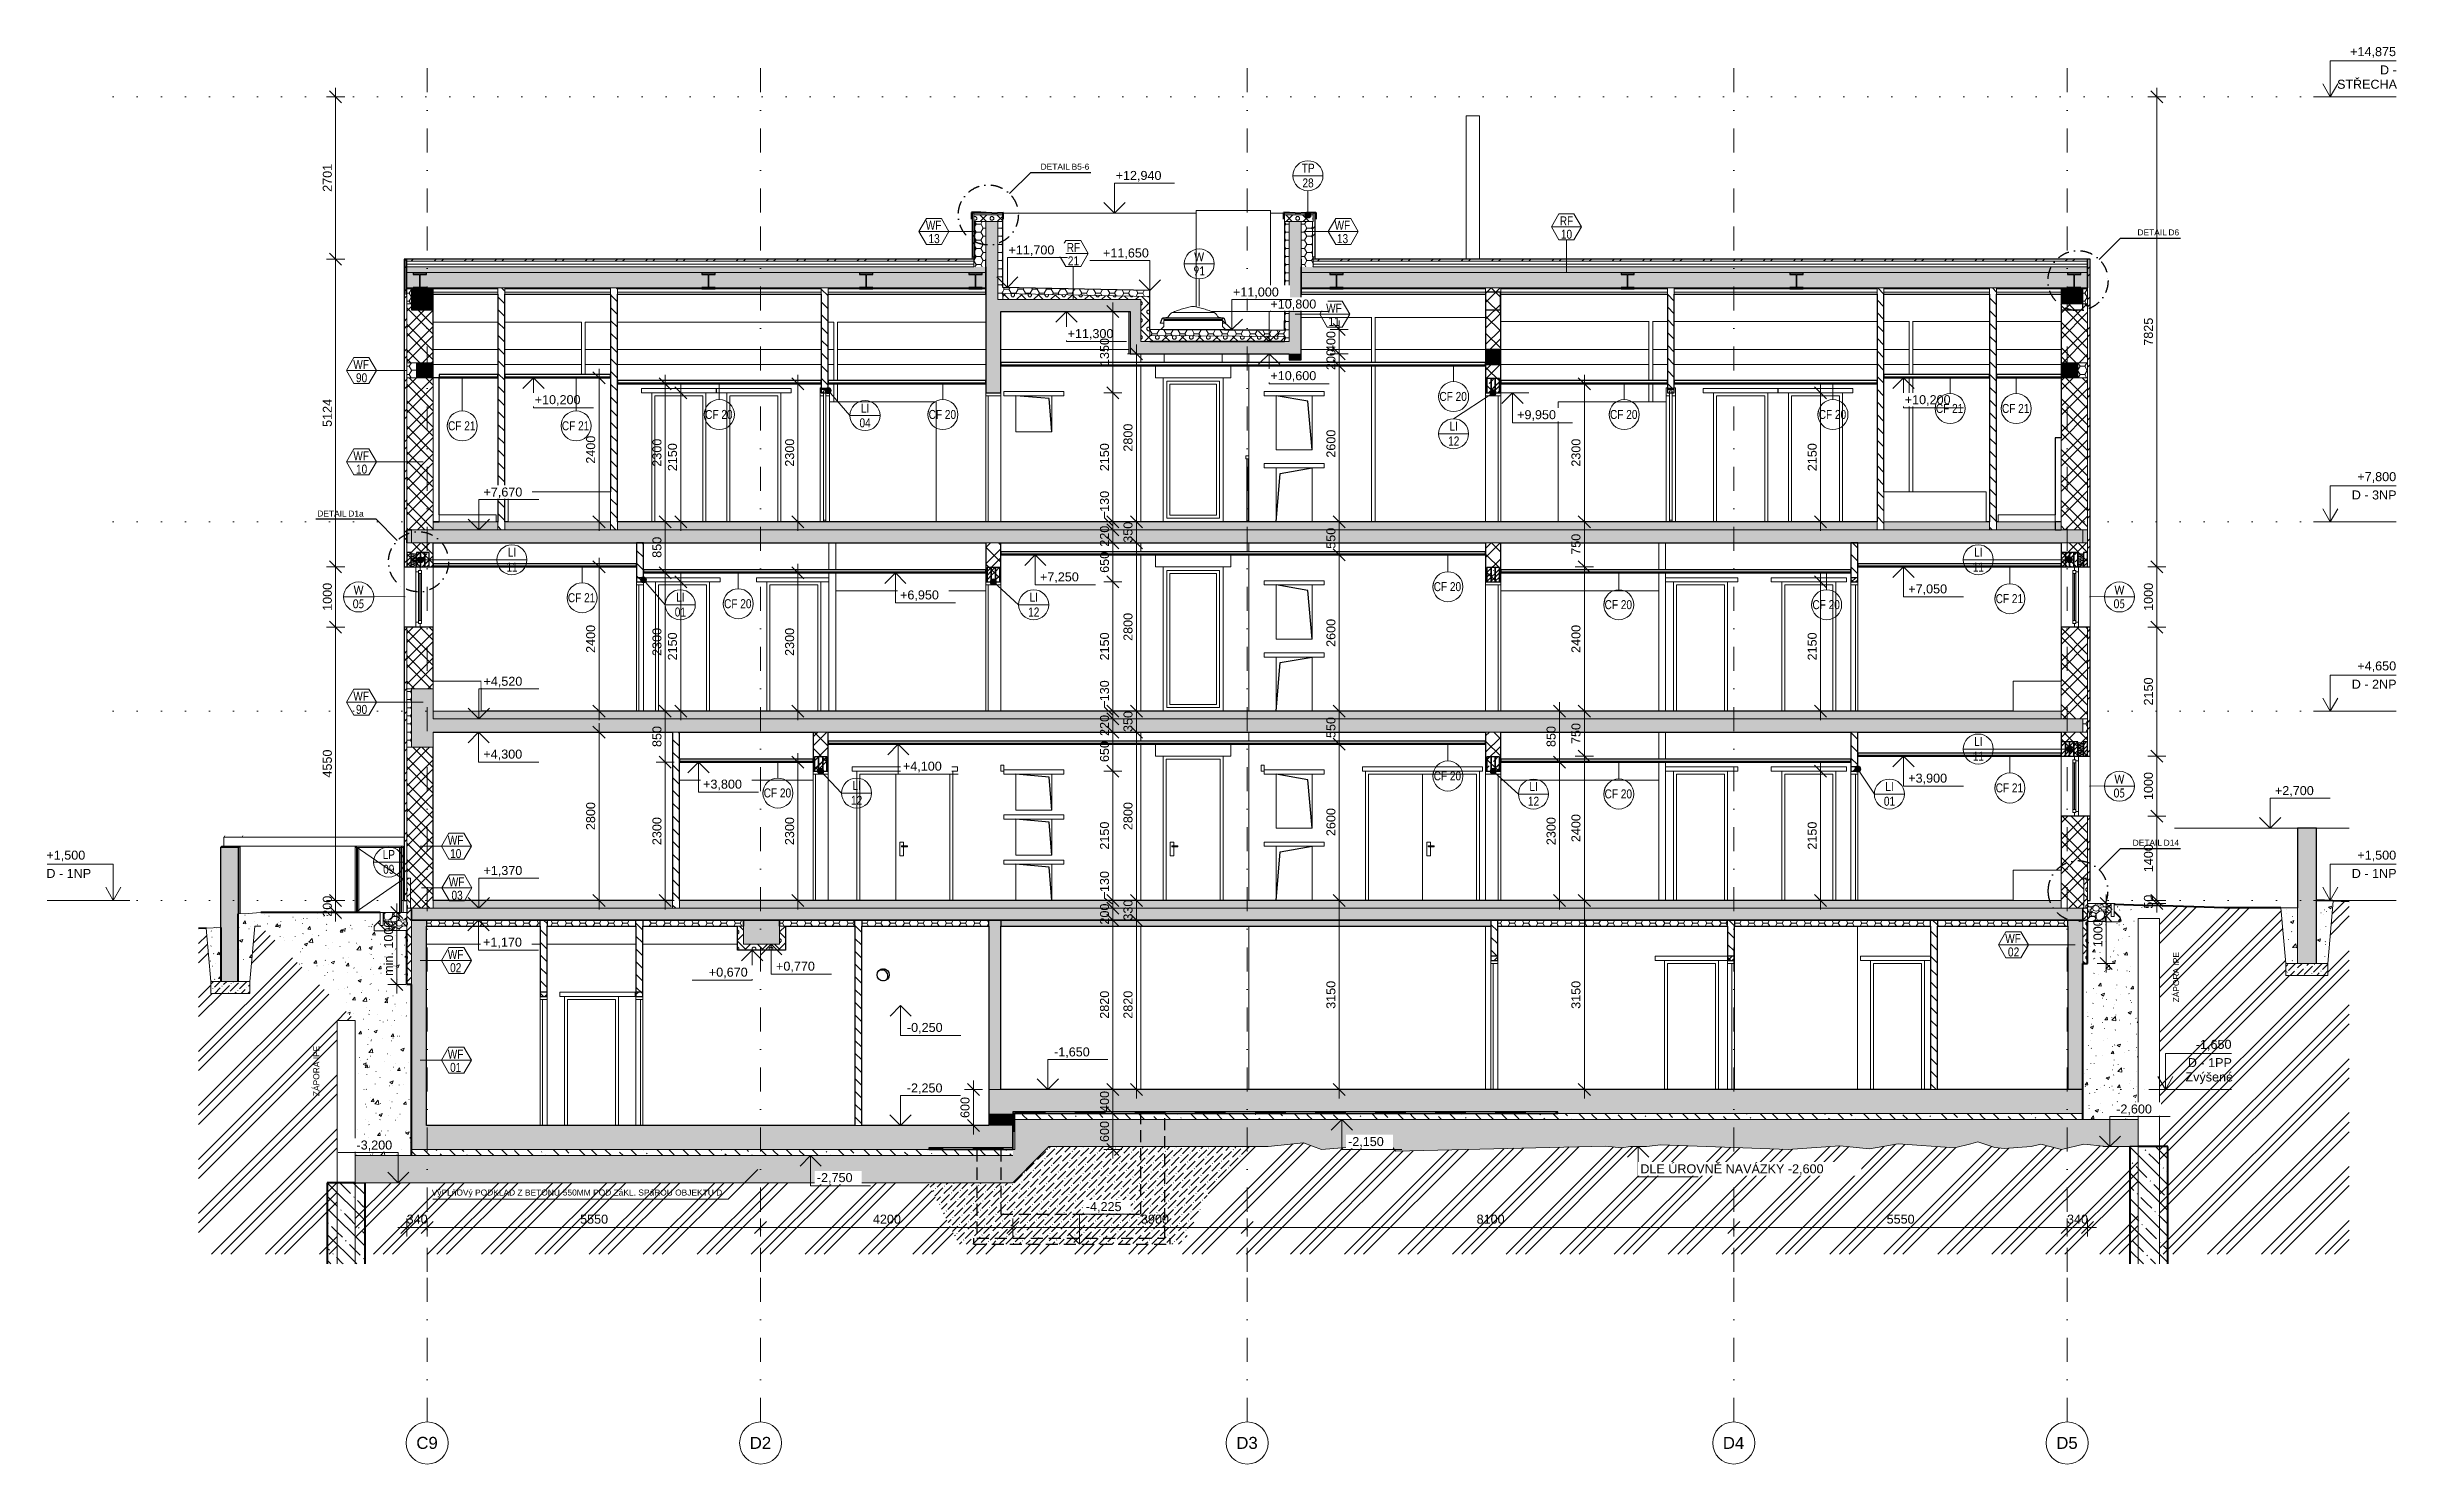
# Model space of a CAD drawing. Header units: millimetres. Extents: x 51291 to 245431, y -8645 to 72638.
# Drawn here: x 79419 to 118540, y -7883 to 15705 of the extents above; entities that cross this region are included whole.
import ezdxf

# ---------------------------------------------------------------- set-up
doc = ezdxf.new("R2010")
doc.units = ezdxf.units.MM
for name, pattern in [('HA_Dash_3mm-S1mm', [300, 200, -100]), ('HA_DashDot_10mm-S3mm', [1000, 400, -300, 0, -300]), ('HA_DashDot_4mm-S1mm', [400, 200, -100, 0, -100]), ('HA_Dot-S4mm', [400, 0, -400])]:
    doc.linetypes.add(name, pattern=pattern)
for name, color, linetype, lineweight in [('A-____-____-DIMS', 9, 'Continuous', 5), ('A-____-____-DIMS-100', 9, 'Continuous', 5), ('A-CLNG-____-IDEN', 9, 'Continuous', 9), ('A-CLNG-____-MCUT', 9, 'Continuous', 25), ('A-CLNG-____-PATT', 9, 'Continuous', 25), ('A-DETL-____-HDLN', 9, 'HA_Dash_3mm-S1mm', 25), ('A-DETL-____-OTLN', 9, 'Continuous', 25), ('A-DETL-____-THIN', 9, 'Continuous', 9), ('A-DETL-____-WIDE', 9, 'Continuous', 40), ('A-DETL-GENF-OTLN', 9, 'Continuous', 9), ('A-DOOR-____-MCUT', 9, 'Continuous', 9), ('A-DOOR-____-OTLN', 9, 'Continuous', 9), ('A-DOOR-FRAM-MCUT', 9, 'Continuous', 9), ('A-DOOR-FRAM-OTLN', 9, 'Continuous', 9), ('A-FLOR-____-MCUT', 9, 'Continuous', 25), ('A-FLOR-____-OTLN', 9, 'Continuous', 9), ('A-FLOR-____-OVHD', 9, 'HA_DashDot_4mm-S1mm', 25), ('A-FLOR-____-PATT', 9, 'Continuous', 25), ('A-FLOR-HRAL-OTLN', 9, 'Continuous', 9), ('A-FLOR-LEVL-OTLN', 9, 'Continuous', 9), ('A-GENM-____-IDEN', 9, 'Continuous', 9), ('A-GENM-____-MCUT', 9, 'Continuous', 25), ('A-GENM-____-OTLN', 9, 'Continuous', 9), ('A-GLAZ-____-IDEN', 9, 'Continuous', 9), ('A-GLAZ-____-MCUT', 9, 'Continuous', 5), ('A-GLAZ-____-OTLN', 9, 'Continuous', 5), ('A-ROOF-____-MCUT', 9, 'Continuous', 25), ('A-ROOF-____-PATT', 9, 'Continuous', 25), ('A-WALL-____-MCUT', 9, 'Continuous', 25), ('A-WALL-____-OTLN', 9, 'Continuous', 9), ('A-WALL-____-PATT', 9, 'Continuous', 25), ('G-____-____-DIMS', 9, 'Continuous', 5), ('G-____-____-TEXT', 9, 'Continuous', 5), ('I-FURN-____-OTLN', 9, 'Continuous', 9), ('I-WALL-____-MCUT', 9, 'Continuous', 25), ('I-WALL-____-OTLN', 9, 'Continuous', 9), ('P-SANR-FIXT-OTLN', 9, 'Continuous', 9), ('S-BEAM-____-MCUT', 9, 'Continuous', 25), ('S-BEAM-____-OTLN', 9, 'Continuous', 9), ('S-COLS-____-OTLN', 9, 'Continuous', 9), ('S-GRID-____-IDEN', 9, 'Continuous', 9), ('S-GRID-____-OTLN', 9, 'Continuous', 5)]:
    doc.layers.add(name, color=color, linetype=linetype, lineweight=lineweight)
doc.styles.add('Arial', font='arial.ttf', dxfattribs={"height": 200})
doc.styles.add('Arial_1', font='arial.ttf', dxfattribs={"height": 150})
doc.styles.add('Arial_2', font='arial.ttf', dxfattribs={"height": 100})
doc.styles.add('Arial_3', font='arial.ttf', dxfattribs={"width": 0.8, "height": 150})
doc.styles.add('Calibri', font='calibri.ttf', dxfattribs={"width": 0.8, "height": 150})
doc.dimstyles.new('Inner_Dimensions', dxfattribs={"dimscale": 304.8, "dimtxt": 153.03891, "dimasz": 0.656168, "dimexe": 0.492126, "dimexo": 0.0625, "dimgap": 0.065617, "dimtad": 1, "dimdec": 0, "dimzin": 0, "dimdsep": 46, "dimtxsty": 'Arial_1', "dimblk1": 'OBLIQUE', "dimblk2": 'OBLIQUE', "dimsah": 1, "dimcen": 0.09, "dimdle": 0.492126, "dimazin": 0, "dimtfac": 1, "dimtdec": 4, "dimtix": 1, "dimtmove": 0, "dimatfit": 3, "dimfxl": 0.492126, "dimfxlon": 1, "dimtvp": 1, "dimtolj": 1, "dimtzin": 0, "dimlwd": 9, "dimlwe": 9, "dimarcsym": 2})
doc.dimstyles.new('Inner_Dimensions_1', dxfattribs={"dimscale": 304.8, "dimtxt": 153.03891, "dimasz": 0.656168, "dimexe": 0.492126, "dimexo": 0.0625, "dimgap": 0.065617, "dimtad": 1, "dimdec": 0, "dimzin": 0, "dimdsep": 46, "dimtxsty": 'Arial_1', "dimblk1": 'OBLIQUE', "dimblk2": 'OBLIQUE', "dimsah": 1, "dimcen": 0.09, "dimdle": 0.492126, "dimazin": 0, "dimtfac": 1, "dimtdec": 4, "dimtix": 1, "dimtmove": 1, "dimatfit": 3, "dimfxl": 0.492126, "dimfxlon": 1, "dimtvp": 1, "dimtolj": 1, "dimtzin": 0, "dimlwd": 9, "dimlwe": 9, "dimarcsym": 2})
doc.dimstyles.new('Inner_Dimensions_2', dxfattribs={"dimscale": 304.8, "dimtxt": 153.03891, "dimasz": 0.656168, "dimexe": 0.492126, "dimexo": 0.0625, "dimgap": 0.065617, "dimtad": 1, "dimdec": 0, "dimzin": 0, "dimdsep": 46, "dimtxsty": 'Arial_1', "dimblk1": 'OBLIQUE', "dimblk2": 'OBLIQUE', "dimsah": 1, "dimcen": 0.09, "dimdle": 0.492126, "dimazin": 0, "dimtfac": 1, "dimtdec": 4, "dimtix": 1, "dimtmove": 2, "dimatfit": 3, "dimfxl": 0.492126, "dimfxlon": 1, "dimtvp": 1, "dimtolj": 1, "dimtzin": 0, "dimlwd": 9, "dimlwe": 9, "dimarcsym": 2})
pattern_1 = [(45, (-4372.1, 1865.4), (-212.132, 212.132), []), (45, (-4222.1, 1865.4), (-212.132, 212.132), []), (315, (-4372.1, 1865.4), (212.132, 212.132), []), (315, (-4222.1, 1865.4), (212.132, 212.132), [])]
pattern_2 = [(45, (-4372.1, 1865.4), (-212.132, 212.132), []), (45, (-4222.1, 1865.4), (-212.132, 212.132), []), (315, (-4372.11, 1865.4), (141.4214, 141.4214), [])]
pattern_3 = [(135, (-4372.11, 1865.4), (-106.066, -106.066), [])]
pattern_4 = [(45, (-4372.1, 1865.4), (-251.447, 251.447), []), (45, (-4372.1, 2246.4), (-251.447, 251.447), [])]
pattern_5 = [(0, (-4372.115, 1865.4), (117.188, 67.658), [78.125, -156.25]), (120, (-4372.115, 1865.4), (-117.18705, 67.65792), [78.125, -156.25]), (60, (-4372.115, 1865.4), (0.00045, 135.31679), [0, -156.25, 78.125, 0])]
pattern_6 = [(45, (-4301.4, 1865.4), (-141.4214, 141.4214), []), (0, (-4076.06, 1931.64), (141.421, 141.421), [25, -257.843]), (45, (-4051.06, 1931.64), (-141.4214, 141.4214), [25, -175]), (90, (-4033.38, 1949.32), (-141.421, 141.421), [25, -257.843]), (135, (-4033.38, 1974.32), (-141.4214, -141.4214), [25, -175]), (0, (-4076.06, 1992), (141.421, 141.421), [25, -257.843]), (45, (-4093.74, 1974.32), (-141.4214, 141.4214), [25, -175]), (90, (-4093.74, 1949.32), (-141.421, 141.421), [25, -257.843]), (135, (-4076.06, 1931.64), (-141.4214, -141.4214), [25, -175]), (135, (-4108.56, 1865.4), (-141.4214, -141.4214), [])]
pattern_7 = [(45, (-4372.11, 1865.4), (-176.7767, 176.7767), []), (45, (-4301.4, 1865.4), (-176.7767, 176.7767), []), (45, (-4159.98, 1865.4), (-106.066, 247.4874), [100, -50, 3.353, -46.647])]
pattern_8 = [(135, (86778.3, 1865.4), (-106.066, -106.066), [])]
pattern_9 = [(45, (86849, 1865.4), (-141.4214, 141.4214), []), (0, (87074.35, 1931.64), (141.421, 141.421), [25, -257.843]), (45, (87099.35, 1931.64), (-141.4214, 141.4214), [25, -175]), (90, (87117.03, 1949.32), (-141.421, 141.421), [25, -257.843]), (135, (87117.03, 1974.32), (-141.4214, -141.4214), [25, -175]), (0, (87074.35, 1992), (141.421, 141.421), [25, -257.843]), (45, (87056.67, 1974.32), (-141.4214, 141.4214), [25, -175]), (90, (87056.67, 1949.32), (-141.421, 141.421), [25, -257.843]), (135, (87074.35, 1931.64), (-141.4214, -141.4214), [25, -175]), (135, (87041.85, 1865.4), (-141.4214, -141.4214), [])]
pattern_10 = [(315, (86778.3, 1865.4), (215.526, 215.526), []), (315, (86778.3, 2068.6), (215.526, 215.526), [127, -76.2, 12.7, -76.2, -127]), (315, (86778.3, 2068.6), (215.526, 215.526), [-292.1, 127, 0])]
pattern_11 = [(0, (86778.3, 1865.4), (117.187, 67.658), [78.125, -156.25]), (120, (86778.3, 1865.4), (-117.18755, 67.65879), [78.125, -156.25]), (60, (86778.3, 1865.4), (0.00045, 135.31679), [0, -156.25, 78.125, 0])]
pattern_12 = [(50, (86778.3, 1865.4), (537.945, -47.064), [56.25, -618.75]), (355, (86778.3, 1865.4), (-104.064, 564.144), [45, -495]), (100.451, (86823.13, 1861.5), (433.886, 517.077), [47.805, -525.857]), (46.184, (86778.3, 2015.4), (800.43, -124.142), [84.375, -928.125]), (96.636, (86845, 2005.06), (700.992, 730.593), [71.708, -788.785]), (351.184, (86778.3, 2015.4), (700.999, 730.586), [67.5, -742.5]), (21, (86853.3, 1977.9), (447.68, -301.964), [56.25, -618.75]), (326, (86853.3, 1977.9), (182.487, 543.863), [45, -495]), (71.451, (86890.6, 1952.74), (630.169, 241.893), [47.805, -525.857]), (37.5, (86778.3, 1865.4), (9.1199, 249.6704), [3.353, -485.647, 3.353, -499.147, -496.875]), (37.5, (86778.3, 1865.4), (9.1199, 249.6704), [-991.5, 3.353, -493.522]), (7.5, (86778.3, 1865.4), (197.3022, 295.8088), [3.353, -283.147, 3.353, -474.397, -189.375]), (7.5, (86778.3, 1865.4), (197.3022, 295.8088), [-764.25, 3.353, -186.022]), (327.5, (86611.05, 1865.4), (400.3668, -16.9162), [3.353, -184.147, 3.353, -581.647, -776.25]), (327.5, (86611.05, 1865.4), (400.3668, -16.9162), [-772.5, 3.353, -772.897]), (317.5, (86536.05, 1865.4), (437.3896, 75.0787), [3.353, -240.397, 3.353, -385.147, -551.25]), (317.5, (86536.05, 1865.4), (437.3896, 75.0787), [-632.25, 3.353, -547.897])]
pattern_13 = [(45, (86778.3, 1865.4), (41.4322, 151.91765), [195.312, -39.062, 3.353, -35.71])]
pattern_14 = [(45, (86778.3, 1865.4), (41.43221, 151.91765), [195.313, -39.063, 3.353, -35.71])]

msp = doc.modelspace()

# ---------------------------------------------------------------- texts
at = {"layer": 'A-CLNG-____-IDEN', "lineweight": 5, "char_height": 150, "width": 564.388, "attachment_point": 1, "style": 'Arial_3'}
for s, insert in [('CF 20', (102598.8, 9963.1)), ('CF 21', (86095, 9474.9)), ('CF 21', (87990, 9474.9)), ('CF 20', (90375, 9663.1)), ('CF 20', (94095.5, 9663.1)), ('CF 20', (105438.4, 9663.1)), ('CF 20', (108913.4, 9663.1)), ('CF 21', (111963.4, 9763.1)), ('CF 20', (102503.3, 6797.1)), ('CF 21', (88090, 6613.1)), ('CF 20', (90690, 6513.1)), ('CF 20', (105348.4, 6497.1)), ('CF 20', (108808.4, 6497.1)), ('CF 21', (111858.4, 6597.1)), ('CF 20', (102503.3, 3647.1)), ('CF 20', (91350, 3363.1)), ('CF 20', (105348.4, 3347.1)), ('CF 21', (111858.4, 3447.1))]:
    msp.add_mtext(s, dxfattribs=dict(at, insert=insert))
at = {"layer": 'A-FLOR-LEVL-OTLN', "lineweight": 5, "char_height": 150, "attachment_point": 1, "style": 'Arial_1'}
for s, insert, width in [('+14,875', (117760, 15702.7), 945.991), ('D -', (118256.3, 15398.1), 344.726), ('ST', (117542, 15159.9), 320.675), ('ŘECHA', (117806.6, 15159.9), 889.873), ('+7,800', (117879, 8627.7), 801.687), ('D - 3NP', (117787, 8323.1), 913.924), ('+4,650', (117879, 5477.7), 801.687), ('D - 2NP', (117787, 5173.1), 913.924), ('+1,500', (79408.4, 2327.7), 801.687), ('D - 1NP', (79408.4, 2023.1), 913.924), ('D - 1NP', (117787, 2023.1), 913.924), ('+1,500', (117879, 2327.7), 801.687), ('D - 1PP', (115057.9, -1126.9), 897.89), ('-1,650', (115190.2, -822.3), 737.552), ('Zvýšené', (115018.2, -1365.1), 945.991)]:
    msp.add_mtext(s, dxfattribs=dict(at, insert=insert, width=width))
at = {"layer": 'A-GENM-____-IDEN', "lineweight": 5, "char_height": 150, "attachment_point": 1, "style": 'Arial_3'}
for s, insert, width in [('TP', (100308.1, 13763), 256.54), ('28', (100318.5, 13517.5), 230.886), ('04', (92944.7, 9524.5), 230.886), ('LI', (92968.7, 9770), 173.164), ('LI', (102767.2, 9466.9), 173.164), ('12', (102743.2, 9221.4), 230.886), ('11', (87067, 7123.8), 230.886), ('LI', (87091, 7369.3), 173.164), ('11', (111477, 7123.8), 230.886), ('LI', (111501, 7369.3), 173.164), ('01', (89869.7, 6374.5), 230.886), ('LI', (89893.7, 6620), 173.164), ('12', (95752.2, 6374.5), 230.886), ('11', (111477, 3973.8), 230.886), ('LI', (111501, 4219.3), 173.164), ('12', (92803.6, 3240.5), 230.886), ('LI', (92827.6, 3486), 173.164), ('12', (104072.2, 3224.5), 230.886), ('LI', (104096.2, 3470), 173.164), ('LI', (110021.6, 3470), 173.164), ('LP', (85006.8, 2337.7), 250.126), ('09', (85014.8, 2092.2), 230.886)]:
    msp.add_mtext(s, dxfattribs=dict(at, insert=insert, width=width))
at = {"layer": 'A-GLAZ-____-IDEN', "lineweight": 5, "char_height": 150, "attachment_point": 1, "style": 'Calibri'}
for s, insert, width in [('W', (98515.4, 12284.5), 211.645), ('91', (98502.2, 12056), 243.713), ('W', (84522.8, 6740.5), 211.645), ('W', (113835, 6740.5), 211.645), ('05', (84509.6, 6511.9), 243.713), ('05', (113821.8, 6511.9), 243.713), ('W', (113835, 3590.5), 211.645), ('05', (113821.8, 3361.9), 243.713)]:
    msp.add_mtext(s, dxfattribs=dict(at, insert=insert, width=width))
at = {"layer": 'G-____-____-TEXT', "color": 7, "lineweight": 9, "attachment_point": 1}
for s, insert, char_height, width, style in [('DETAIL ', (95959.4, 13763.1), 100, 625.316, 'Arial_2'), ('B5-6', (96475.4, 13763.1), 100, 360.759, 'Arial_2'), ('WF', (94047.9, 12811.8), 150, 333.502, 'Arial_3'), ('13', (94093, 12589.9), 150, 230.886, 'Arial_3'), ('WF', (100852.9, 12811.8), 150, 333.502, 'Arial_3'), ('13', (100892.5, 12589.9), 150, 230.886, 'Arial_3'), ('RF', (104602.3, 12884.8), 150, 275.781, 'Arial_3'), ('10', (104621, 12662.9), 150, 230.886, 'Arial_3'), ('DETAIL ', (114218.6, 12668.6), 100, 625.316, 'Arial_2'), ('D6', (114734.6, 12668.6), 100, 216.456, 'Arial_2'), ('RF', (96394, 12442.3), 150, 275.781, 'Arial_3'), ('21', (96412.6, 12220.3), 150, 230.886, 'Arial_3'), ('WF', (84517.3, 10495.9), 150, 333.502, 'Arial_3'), ('90', (84562.4, 10274), 150, 230.886, 'Arial_3'), ('WF', (84517.3, 8975.9), 150, 333.502, 'Arial_3'), ('10', (84562.4, 8754), 150, 230.886, 'Arial_3'), ('DETAIL ', (83918.4, 7989.3), 100, 625.316, 'Arial_2'), ('D1a', (84434.3, 7989.3), 100, 312.658, 'Arial_2'), ('WF', (84517.3, 4975.9), 150, 333.502, 'Arial_3'), ('90', (84562.4, 4754), 150, 230.886, 'Arial_3'), ('WF', (86089.8, 2575.9), 150, 333.502, 'Arial_3'), ('10', (86129.3, 2354), 150, 230.886, 'Arial_3'), ('DETAIL ', (114139.3, 2508.6), 100, 625.316, 'Arial_2'), ('D14', (114655.2, 2508.6), 100, 312.658, 'Arial_2'), ('WF', (86107.3, 1881.7), 150, 333.502, 'Arial_3'), ('03', (86152.4, 1659.7), 150, 230.886, 'Arial_3'), ('WF', (112017.6, 937.6), 150, 333.502, 'Arial_3'), ('WF', (86089.8, 675.9), 150, 333.502, 'Arial_3'), ('02', (86129.3, 454), 150, 230.886, 'Arial_3'), ('0', (112062.7, 715.6), 150, 115.443, 'Arial_3'), ('2', (112158, 715.6), 150, 115.443, 'Arial_3'), ('WF', (86089.8, -984.1), 150, 333.502, 'Arial_3'), ('01', (86129.3, -1206), 150, 230.886, 'Arial_3'), ('VýPLňOVý PODKLAD Z BETONU', (85822.7, -3313.8), 100, 2597.468, 'Arial_2'), (' 550MM POD ZáKL. SPáROU OBJEKTU D', (87965.9, -3313.8), 100, 3246.834, 'Arial_2')]:
    msp.add_mtext(s, dxfattribs=dict(at, insert=insert, char_height=char_height, width=width, style=style))
at = {"layer": 'G-____-____-TEXT', "color": 7, "lineweight": 9, "char_height": 100, "width": 994.093, "attachment_point": 1, "rotation": 90, "style": 'Arial_2'}
for insert in [(114812.2, -198.6), (83851.6, -1758.8)]:
    msp.add_mtext('ZÁPORA IPE', dxfattribs=dict(at, insert=insert))
at = {"layer": 'S-GRID-____-IDEN', "lineweight": 5, "char_height": 200, "width": 440.928, "attachment_point": 1, "style": 'Arial'}
for s, insert in [('C9', (85566.9, -7431.4)), ('D2', (91116.9, -7431.4)), ('D3', (99216.9, -7431.4)), ('D4', (107316.9, -7431.4)), ('D5', (112866.9, -7431.4))]:
    msp.add_mtext(s, dxfattribs=dict(at, insert=insert))

# ---------------------------------------------------------------- blocks, each defined once
blk = doc.blocks.new('HA_DR_Single_Swing_Solid - In_BJ_900x2100_Vstup-2000314-ŘEZ D-D OBJEKT D')
at = {"layer": 'A-DOOR-____-MCUT', "color": 250}
for p, q in [((1023, 3600), (1023, 1500)), ((1063, 3600), (1023, 3600)), ((1063, 1500), (1063, 3600)), ((1023, 1500), (1063, 1500))]:
    blk.add_line(p, q, dxfattribs=at)
at = {"layer": 'A-DOOR-FRAM-MCUT', "color": 250}
for p, q in [((1023, 3650), (1023, 3600)), ((1273, 3650), (1023, 3650)), ((1023, 3600), (1273, 3600)), ((1273, 3600), (1273, 3650))]:
    blk.add_line(p, q, dxfattribs=at)
at = {"layer": 'A-DOOR-FRAM-OTLN', "color": 250}
blk.add_line((1273, 3600), (1273, 1500), dxfattribs=at)
blk = doc.blocks.new('HA_DR_Single_Swing_Solid - In_BJ_900x2100_Vstup-2000316-ŘEZ D-D OBJEKT D')
at = {"layer": 'A-DOOR-____-MCUT', "color": 250}
for p, q in [((12468, 3600), (12428, 3600)), ((12428, 3600), (12428, 1500)), ((12468, 1500), (12468, 3600)), ((12428, 1500), (12468, 1500))]:
    blk.add_line(p, q, dxfattribs=at)
at = {"layer": 'A-DOOR-FRAM-MCUT', "color": 250}
for p, q in [((12468, 3650), (12218, 3650)), ((12218, 3650), (12218, 3600)), ((12218, 3600), (12468, 3600)), ((12468, 3600), (12468, 3650))]:
    blk.add_line(p, q, dxfattribs=at)
at = {"layer": 'A-DOOR-FRAM-OTLN', "color": 250}
blk.add_line((12218, 1500), (12218, 3600), dxfattribs=at)
blk = doc.blocks.new('HA_DR_Single_Swing_Solid - In_BJ_800x2100-2000414-ŘEZ D-D OBJEKT D')
at = {"layer": 'A-DOOR-FRAM-OTLN', "color": 250}
for p, q in [((15343, 3650), (15343, 1500)), ((16243, 3650), (15343, 3650)), ((15393, 1500), (15393, 3600)), ((15393, 3600), (16193, 3600)), ((16193, 1500), (16193, 3600)), ((16243, 3650), (16243, 1500))]:
    blk.add_line(p, q, dxfattribs=at)
blk = doc.blocks.new('HA_DR_Single_Swing_Solid - In_BJ_800x2100-2000412-ŘEZ D-D OBJEKT D')
at = {"layer": 'A-DOOR-FRAM-OTLN', "color": 250}
for p, q in [((17148, 1500), (17148, 3650)), ((18048, 3650), (17148, 3650)), ((17198, 3600), (17198, 1500)), ((17198, 3600), (17998, 3600)), ((17998, 3600), (17998, 1500)), ((18048, 1500), (18048, 3650))]:
    blk.add_line(p, q, dxfattribs=at)
blk = doc.blocks.new('HA_DR_Single_Swing_Solid - In_BJ_900x2100_Vstup-V24-ŘEZ D-D OBJEKT D')
at = {"layer": 'A-DOOR-____-MCUT', "color": 250}
for p, q in [((3898, 6750), (3898, 4650)), ((3938, 6750), (3898, 6750)), ((3938, 4650), (3938, 6750)), ((3898, 4650), (3938, 4650))]:
    blk.add_line(p, q, dxfattribs=at)
at = {"layer": 'A-DOOR-FRAM-MCUT', "color": 250}
for p, q in [((3898, 6800), (3898, 6750)), ((4148, 6800), (3898, 6800)), ((3898, 6750), (4148, 6750)), ((4148, 6750), (4148, 6800))]:
    blk.add_line(p, q, dxfattribs=at)
at = {"layer": 'A-DOOR-FRAM-OTLN', "color": 250}
blk.add_line((4148, 6750), (4148, 4650), dxfattribs=at)
blk = doc.blocks.new('HA_DR_Single_Swing_Solid - In_BJ_900x2100_Vstup-2000318-ŘEZ D-D OBJEKT D')
at = {"layer": 'A-DOOR-____-MCUT', "color": 250}
for p, q in [((3898, 9900), (3898, 7800)), ((3938, 9900), (3898, 9900)), ((3938, 7800), (3938, 9900)), ((3898, 7800), (3938, 7800))]:
    blk.add_line(p, q, dxfattribs=at)
at = {"layer": 'A-DOOR-FRAM-MCUT', "color": 250}
for p, q in [((3898, 9950), (3898, 9900)), ((4148, 9950), (3898, 9950)), ((3898, 9900), (4148, 9900)), ((4148, 9900), (4148, 9950))]:
    blk.add_line(p, q, dxfattribs=at)
at = {"layer": 'A-DOOR-FRAM-OTLN', "color": 250}
blk.add_line((4148, 9900), (4148, 7800), dxfattribs=at)
blk = doc.blocks.new('HA_DR_Single_Swing_Solid - In_BJ_900x2100_Vstup-V25-ŘEZ D-D OBJEKT D')
at = {"layer": 'A-DOOR-____-MCUT', "color": 250}
for p, q in [((12468, 9900), (12428, 9900)), ((12428, 9900), (12428, 7800)), ((12468, 7800), (12468, 9900)), ((12428, 7800), (12468, 7800))]:
    blk.add_line(p, q, dxfattribs=at)
at = {"layer": 'A-DOOR-FRAM-MCUT', "color": 250}
for p, q in [((12468, 9950), (12218, 9950)), ((12218, 9950), (12218, 9900)), ((12218, 9900), (12468, 9900)), ((12468, 9900), (12468, 9950))]:
    blk.add_line(p, q, dxfattribs=at)
at = {"layer": 'A-DOOR-FRAM-OTLN', "color": 250}
blk.add_line((12218, 7800), (12218, 9900), dxfattribs=at)
blk = doc.blocks.new('HA_WD_SinglePanel - 625x1000-1653871-ŘEZ D-D OBJEKT D')
at = {"layer": 'A-GLAZ-____-MCUT', "color": 50}
for p, q in [((22043, 3840), (21993, 3840)), ((21993, 3840), (21993, 3790)), ((21993, 3790), (22043, 3790)), ((22023, 3790), (22013, 3790)), ((22013, 3790), (22013, 3010)), ((22018, 3900), (22018, 3840)), ((22088, 3900), (22018, 3900)), ((22018, 3840), (22043, 3840)), ((22023, 3010), (22023, 3790)), ((22043, 3790), (22043, 3840)), ((22043, 3840), (22043, 3820)), ((22043, 3820), (22088, 3820)), ((22088, 3820), (22088, 3900)), ((22043, 3010), (21993, 3010)), ((21993, 3010), (21993, 2960)), ((21993, 2960), (22043, 2960)), ((22013, 3010), (22023, 3010)), ((22018, 2960), (22018, 2900)), ((22043, 2960), (22018, 2960)), ((22018, 2900), (22088, 2900)), ((22043, 2960), (22043, 3010)), ((22088, 2980), (22043, 2980)), ((22043, 2980), (22043, 2960)), ((22088, 2900), (22088, 2980))]:
    blk.add_line(p, q, dxfattribs=at)
at = {"layer": 'A-GLAZ-____-OTLN', "color": 50}
for p, q in [((21993, 3790), (21993, 3010)), ((22043, 3010), (22043, 3790)), ((22088, 3820), (22088, 2980))]:
    blk.add_line(p, q, dxfattribs=at)
blk = doc.blocks.new('HA_WD_SinglePanel - 625x1000-V26-ŘEZ D-D OBJEKT D')
at = {"layer": 'A-GLAZ-____-MCUT', "color": 50}
for p, q in [((-5522, 7050), (-5592, 7050)), ((-5592, 7050), (-5592, 6970)), ((-5522, 6990), (-5522, 7050)), ((-5592, 6970), (-5547, 6970)), ((-5497, 6990), (-5547, 6990)), ((-5547, 6990), (-5547, 6940)), ((-5547, 6970), (-5547, 6990)), ((-5547, 6990), (-5522, 6990)), ((-5547, 6940), (-5497, 6940)), ((-5527, 6940), (-5527, 6160)), ((-5517, 6940), (-5527, 6940)), ((-5517, 6160), (-5517, 6940)), ((-5497, 6940), (-5497, 6990)), ((-5547, 6130), (-5592, 6130)), ((-5592, 6130), (-5592, 6050)), ((-5592, 6050), (-5522, 6050)), ((-5497, 6160), (-5547, 6160)), ((-5547, 6160), (-5547, 6110)), ((-5547, 6110), (-5547, 6130)), ((-5547, 6110), (-5497, 6110)), ((-5522, 6110), (-5547, 6110)), ((-5527, 6160), (-5517, 6160)), ((-5522, 6050), (-5522, 6110)), ((-5497, 6110), (-5497, 6160))]:
    blk.add_line(p, q, dxfattribs=at)
at = {"layer": 'A-GLAZ-____-OTLN', "color": 50}
for p, q in [((-5592, 6130), (-5592, 6970)), ((-5547, 6940), (-5547, 6160)), ((-5497, 6160), (-5497, 6940))]:
    blk.add_line(p, q, dxfattribs=at)
blk = doc.blocks.new('HA_WD_SinglePanel - 1000x2400-1653873-ŘEZ D-D OBJEKT D')
at = {"layer": 'A-GLAZ-____-OTLN', "color": 50}
for p, q in [((6908, 6990), (7788, 6990)), ((6908, 4710), (6908, 6990)), ((6958, 6940), (6958, 4760)), ((7738, 6940), (6958, 6940)), ((7738, 4760), (7738, 6940)), ((7788, 6990), (7788, 4710)), ((7788, 4710), (6908, 4710)), ((6958, 4760), (7738, 4760))]:
    blk.add_line(p, q, dxfattribs=at)
blk = doc.blocks.new('Railing - 25mm-1395469-ŘEZ D-D OBJEKT D')
at = {"layer": 'A-FLOR-HRAL-OTLN', "color": 250}
for p, q in [((8240, 7816), (8240, 7800)), ((8265, 7800), (8265, 7816))]:
    blk.add_line(p, q, dxfattribs=at)
blk = doc.blocks.new('Railing - 25mm-1973219-ŘEZ D-D OBJEKT D')
at = {"layer": 'A-FLOR-HRAL-OTLN', "color": 250}
for p, q in [((8240, 7816), (8240, 8850)), ((8265, 8850), (8265, 7816)), ((8240, 7816), (8265, 7816))]:
    blk.add_line(p, q, dxfattribs=at)
blk = doc.blocks.new('Railing - Railing-1395504-ŘEZ D-D OBJEKT D')
for name in ['Railing - 25mm-1973219-ŘEZ D-D OBJEKT D', 'Railing - 25mm-1395469-ŘEZ D-D OBJEKT D']:
    blk.add_blockref(name, (0, 0))
blk = doc.blocks.new('Top Rail Type - Top Rail_Internal_-1395520-ŘEZ D-D OBJEKT D')
at = {"layer": 'A-FLOR-HRAL-OTLN', "color": 250}
for p, q in [((8278, 8900), (8228, 8900)), ((8228, 8900), (8228, 8850)), ((8228, 8850), (8278, 8850))]:
    blk.add_line(p, q, dxfattribs=at)
blk = doc.blocks.new('ABMV_Bathtub_Generic - 800x1700-1406311-ŘEZ D-D OBJEKT D')
at = {"layer": 'P-SANR-FIXT-OTLN', "color": 250}
for p, q in [((21798, 2000), (20998, 2000)), ((20998, 2000), (20998, 1500)), ((21798, 2000), (21798, 1500)), ((21798, 1500), (20998, 1500))]:
    blk.add_line(p, q, dxfattribs=at)
blk = doc.blocks.new('ABMV_Bathtub_Generic - 800x1700-V27-ŘEZ D-D OBJEKT D')
at = {"layer": 'P-SANR-FIXT-OTLN', "color": 250}
for p, q in [((20548, 8300), (18848, 8300)), ((18848, 8300), (18848, 7800)), ((20548, 8300), (20548, 7800)), ((20548, 7800), (18848, 7800))]:
    blk.add_line(p, q, dxfattribs=at)
blk = doc.blocks.new('ABMV_ShowerBasin_Generic - 800x950-1523782-ŘEZ D-D OBJEKT D')
at = {"layer": 'P-SANR-FIXT-OTLN', "color": 250}
for p, q in [((20748, 7800), (20748, 7920)), ((20748, 7920), (21698, 7920)), ((21698, 7920), (21698, 7800)), ((21698, 7800), (20748, 7800))]:
    blk.add_line(p, q, dxfattribs=at)
blk = doc.blocks.new('HA_DR_Double_Swing_Solid_wCasing - In_OBJ_1500x2100_900-1771115-ŘEZ D-D OBJEKT D')
at = {"layer": 'A-DOOR-____-OTLN', "color": 250}
for p, q in [((2398, 3600), (2398, 1500)), ((2398, 1500), (2398, 3600)), ((2468, 2470), (2468, 2240)), ((2528, 2470), (2468, 2470)), ((2593, 2407), (2498, 2407)), ((2498, 2392), (2593, 2392)), ((2528, 2407), (2528, 2470)), ((2528, 2240), (2528, 2393)), ((2468, 2240), (2528, 2240))]:
    blk.add_line(p, q, dxfattribs=at)
for start_param, end_param in [(0, 1.570796), (1.570796, 3.141593)]:
    blk.add_ellipse((2593, 2400), major_axis=(0, 7.5), ratio=0.000002, start_param=start_param, end_param=end_param, dxfattribs=at)
for points, knots in [([(2491, 2400), (2491, 2401), (2491, 2402), (2491, 2403), (2492, 2404), (2492, 2404), (2493, 2405), (2493, 2405), (2494, 2406), (2494, 2406), (2495, 2407), (2495, 2407), (2496, 2407), (2496, 2407), (2497, 2407), (2497, 2407), (2498, 2407), (2498, 2407), (2498, 2407)], [0, 0, 0, 0, 0.0833333, 0.125, 0.1666667, 0.2083333, 0.2291667, 0.25, 0.2916667, 0.3333333, 0.3541667, 0.375, 0.3958333, 0.4166667, 0.4375, 0.4583333, 0.4791667, 0.5, 0.5, 0.5, 0.5]), ([(2498, 2392), (2498, 2392), (2498, 2393), (2497, 2393), (2497, 2393), (2496, 2393), (2496, 2393), (2495, 2393), (2495, 2393), (2494, 2394), (2494, 2394), (2493, 2394), (2493, 2395), (2493, 2395), (2492, 2396), (2492, 2396), (2491, 2397), (2491, 2398), (2491, 2399), (2491, 2400)], [0.5, 0.5, 0.5, 0.5, 0.5208333, 0.5416667, 0.5625, 0.5833333, 0.6041667, 0.625, 0.6458333, 0.6666667, 0.6875, 0.7083333, 0.75, 0.7708333, 0.7916667, 0.8333333, 0.875, 0.9166667, 1, 1, 1, 1])]:
    blk.add_open_spline(points, degree=3, knots=knots, dxfattribs=at)
at = {"layer": 'A-DOOR-FRAM-OTLN', "color": 250}
for p, q in [((1798, 1500), (1798, 3600)), ((1798, 3600), (3298, 3600)), ((3298, 1500), (3298, 3600))]:
    blk.add_line(p, q, dxfattribs=at)
blk = doc.blocks.new('NAB_Šatní_skříň_ADNS - 600x2000xšířka-1653389-ŘEZ D-D OBJEKT D')
at = {"layer": 'I-FURN-____-OTLN', "color": 250}
for p in [(12468, 3500), (15098, 1500)]:
    blk.add_line(p, (15098, 3500), dxfattribs=at)
blk = doc.blocks.new('NAB_Šatní_skříň_ADNS - 600x2000xšířka-1653405-ŘEZ D-D OBJEKT D')
at = {"layer": 'I-FURN-____-OTLN', "color": 250}
blk.add_line((-1202, 3500), (1023, 3500), dxfattribs=at)
blk = doc.blocks.new('NAB_Šatní_skříň_ADNS - 600x2000xšířka-1657078-ŘEZ D-D OBJEKT D')
at = {"layer": 'I-FURN-____-OTLN', "color": 250}
for p in [(12468, 6650), (15098, 4650)]:
    blk.add_line(p, (15098, 6650), dxfattribs=at)
blk = doc.blocks.new('HA_DR_Single_Swing_Solid - In_BJ_700x2100-2000416-ŘEZ D-D OBJEKT D')
at = {"layer": 'A-DOOR-____-MCUT', "color": 250}
for p, q in [((18413, 3600), (18373, 3600)), ((18373, 3600), (18373, 1500)), ((18413, 1500), (18413, 3600)), ((18373, 1500), (18413, 1500))]:
    blk.add_line(p, q, dxfattribs=at)
at = {"layer": 'A-DOOR-FRAM-MCUT', "color": 250}
for p, q in [((18413, 3650), (18298, 3650)), ((18298, 3650), (18298, 3600)), ((18298, 3600), (18413, 3600)), ((18413, 3600), (18413, 3650))]:
    blk.add_line(p, q, dxfattribs=at)
at = {"layer": 'A-DOOR-FRAM-OTLN', "color": 250}
blk.add_line((18298, 3600), (18298, 1500), dxfattribs=at)
blk = doc.blocks.new('HA_DR_Single_Swing_Solid - In_BJ_700x2100-V28-ŘEZ D-D OBJEKT D')
at = {"layer": 'A-DOOR-____-MCUT', "color": 250}
for p, q in [((18413, 6750), (18373, 6750)), ((18373, 6750), (18373, 4650)), ((18413, 4650), (18413, 6750)), ((18373, 4650), (18413, 4650))]:
    blk.add_line(p, q, dxfattribs=at)
at = {"layer": 'A-DOOR-FRAM-MCUT', "color": 250}
for p, q in [((18413, 6800), (18298, 6800)), ((18298, 6800), (18298, 6750)), ((18298, 6750), (18413, 6750)), ((18413, 6750), (18413, 6800))]:
    blk.add_line(p, q, dxfattribs=at)
at = {"layer": 'A-DOOR-FRAM-OTLN', "color": 250}
blk.add_line((18298, 6750), (18298, 4650), dxfattribs=at)
blk = doc.blocks.new('ABMV_Bathtub_Generic - 800x1700-1466957-ŘEZ D-D OBJEKT D')
at = {"layer": 'P-SANR-FIXT-OTLN', "color": 250}
for p, q in [((-5302, 5020), (-5302, 5150)), ((-4502, 5150), (-5302, 5150)), ((-4502, 4650), (-4502, 5150)), ((-4502, 4650), (-5302, 4650))]:
    blk.add_line(p, q, dxfattribs=at)
blk = doc.blocks.new('HA_DR_Single_Swing_Solid - In_BJ_700x2100-2000418-ŘEZ D-D OBJEKT D')
at = {"layer": 'A-DOOR-____-MCUT', "color": 250}
for p, q in [((-1917, 6750), (-1917, 4650)), ((-1877, 6750), (-1917, 6750)), ((-1877, 4650), (-1877, 6750)), ((-1917, 4650), (-1877, 4650))]:
    blk.add_line(p, q, dxfattribs=at)
at = {"layer": 'A-DOOR-FRAM-MCUT', "color": 250}
for p, q in [((-1917, 6800), (-1917, 6750)), ((-1802, 6800), (-1917, 6800)), ((-1917, 6750), (-1802, 6750)), ((-1802, 6750), (-1802, 6800))]:
    blk.add_line(p, q, dxfattribs=at)
at = {"layer": 'A-DOOR-FRAM-OTLN', "color": 250}
blk.add_line((-1802, 4650), (-1802, 6750), dxfattribs=at)
blk = doc.blocks.new('NAB_Šatní_skříň_ADNS - 600x2000xšířka-1657077-ŘEZ D-D OBJEKT D')
at = {"layer": 'I-FURN-____-OTLN', "color": 250}
for q in [(3898, 6650), (1398, 4650)]:
    blk.add_line((1398, 6650), q, dxfattribs=at)
blk = doc.blocks.new('NAB_Šatní_skříň_ADNS - 600x2000xšířka-1468113-ŘEZ D-D OBJEKT D')
at = {"layer": 'I-FURN-____-OTLN', "color": 250}
for q in [(15223, 9800), (13423, 7800)]:
    blk.add_line((13423, 9800), q, dxfattribs=at)
blk = doc.blocks.new('HA_DR_Single_SlidingToPocket_Solid - In_BJ_700x2100-1984229-ŘEZ D-D OBJEKT D')
at = {"layer": 'A-DOOR-FRAM-MCUT', "color": 250}
for p, q in [((15243, 10030), (15223, 10030)), ((15223, 10030), (15223, 9900)), ((15223, 9900), (15281, 9900)), ((15281, 9900), (15223, 9900)), ((15223, 9900), (15223, 7800)), ((15243, 10010), (15243, 10030)), ((15358, 10010), (15243, 10010)), ((15281, 9900), (15281, 9980)), ((15281, 9980), (15321, 9980)), ((15281, 7800), (15281, 9900)), ((15321, 9980), (15321, 9900)), ((15321, 9900), (15378, 9900)), ((15378, 9900), (15321, 9900)), ((15321, 9900), (15321, 7800)), ((15378, 10030), (15358, 10030)), ((15358, 10030), (15358, 10010)), ((15378, 9900), (15378, 10030)), ((15378, 7800), (15378, 9900)), ((15223, 7800), (15281, 7800)), ((15321, 7800), (15378, 7800))]:
    blk.add_line(p, q, dxfattribs=at)
at = {"layer": 'A-DOOR-FRAM-OTLN', "color": 250}
blk.add_line((15321, 7830), (15281, 7830), dxfattribs=at)
blk = doc.blocks.new('ABMV_Bathtub_Generic - 800x1700-V29-ŘEZ D-D OBJEKT D')
at = {"layer": 'P-SANR-FIXT-OTLN', "color": 250}
for p, q in [((-4052, 7800), (-4052, 8300)), ((-2352, 8300), (-4052, 8300)), ((-2352, 7800), (-2352, 8300)), ((-2352, 7800), (-4052, 7800))]:
    blk.add_line(p, q, dxfattribs=at)
blk = doc.blocks.new('ABMV_ShowerBasin_Generic - 800x950-1523794-ŘEZ D-D OBJEKT D')
at = {"layer": 'P-SANR-FIXT-OTLN', "color": 250}
for p, q in [((-5202, 7800), (-5202, 7920)), ((-5202, 7920), (-4252, 7920)), ((-4252, 7920), (-4252, 7800)), ((-4252, 7800), (-5202, 7800))]:
    blk.add_line(p, q, dxfattribs=at)
blk = doc.blocks.new('HA_DR_Single_SlidingToPocket_Solid - In_BJ_700x2100-1984230-ŘEZ D-D OBJEKT D')
at = {"layer": 'A-DOOR-FRAM-MCUT', "color": 250}
for p, q in [((1138, 10030), (1138, 9900)), ((1158, 10030), (1138, 10030)), ((1138, 9900), (1196, 9900)), ((1196, 9900), (1138, 9900)), ((1138, 9900), (1138, 7800)), ((1158, 10010), (1158, 10030)), ((1273, 10010), (1158, 10010)), ((1196, 9900), (1196, 9980)), ((1196, 9980), (1236, 9980)), ((1196, 7800), (1196, 9900)), ((1236, 9980), (1236, 9900)), ((1236, 9900), (1293, 9900)), ((1293, 9900), (1236, 9900)), ((1236, 9900), (1236, 7800)), ((1293, 10030), (1273, 10030)), ((1273, 10030), (1273, 10010)), ((1293, 9900), (1293, 10030)), ((1293, 7800), (1293, 9900)), ((1138, 7800), (1196, 7800)), ((1236, 7800), (1293, 7800))]:
    blk.add_line(p, q, dxfattribs=at)
at = {"layer": 'A-DOOR-FRAM-OTLN', "color": 250}
blk.add_line((1236, 7830), (1196, 7830), dxfattribs=at)
blk = doc.blocks.new('NAB_Šatní_skříň_ADNS - 600x2000xšířka-1471654-ŘEZ D-D OBJEKT D')
at = {"layer": 'I-FURN-____-OTLN', "color": 250}
for p in [(1293, 9800), (3073, 7800)]:
    blk.add_line(p, (3073, 9800), dxfattribs=at)
blk = doc.blocks.new('Roof-Windows_VELUX_CXP_ISD-1 - CXP size 900x1200 _090120_-1750642-ŘEZ D-D OBJEKT D')
at = {"layer": 'A-GLAZ-____-MCUT', "color": 50}
for p, q in [((6829, 11181), (6802, 11107)), ((6802, 11107), (6805, 11107)), ((6805, 11107), (6832, 11180)), ((6862, 11055), (6808, 11000)), ((6808, 11000), (7888, 11000)), ((6865, 11197), (6844, 11194)), ((6845, 11191), (6865, 11194)), ((6865, 11191), (6858, 11189)), ((6858, 11189), (6861, 11169)), ((6861, 11169), (6865, 11169)), ((6865, 11154), (6862, 11153)), ((6862, 11153), (6862, 11055)), ((7832, 11197), (6865, 11197)), ((6865, 11194), (7832, 11194)), ((7832, 11191), (6865, 11191)), ((6865, 11169), (7832, 11169)), ((7832, 11154), (6865, 11154)), ((7852, 11194), (7832, 11197)), ((7832, 11194), (7852, 11191)), ((7839, 11189), (7832, 11191)), ((7832, 11169), (7835, 11169)), ((7835, 11153), (7832, 11154)), ((7835, 11169), (7839, 11189)), ((7835, 11055), (7835, 11153)), ((7888, 11000), (7835, 11055)), ((7865, 11180), (7892, 11107)), ((7895, 11107), (7868, 11181)), ((7892, 11107), (7895, 11107))]:
    blk.add_line(p, q, dxfattribs=at)
for centre, radius, start, end in [((6848, 11174), 20, 99.9932, 159.9502), ((6848, 11174), 17, 99.9932, 159.9502), ((7849, 11174), 20, 20.0498, 80.0068), ((7849, 11174), 17, 20.0498, 80.0068)]:
    blk.add_arc(centre, radius, start, end, dxfattribs=at)
at = {"layer": 'A-GLAZ-____-OTLN', "color": 50}
for p, q in [((7351, 11388), (7346, 11388)), ((6862, 11107), (6805, 11107)), ((6877, 11169), (6861, 11169)), ((6921, 11207), (6865, 11197)), ((6887, 11194), (6865, 11191)), ((6865, 11154), (6903, 11161)), ((6877, 11167), (6877, 11157)), ((6911, 11169), (6887, 11169)), ((6887, 11158), (6887, 11167)), ((7794, 11161), (6903, 11161)), ((6911, 11169), (6911, 11161)), ((6958, 11250), (6934, 11216)), ((6999, 11284), (7698, 11284)), ((6999, 11284), (7698, 11284)), ((7739, 11250), (7762, 11216)), ((7775, 11207), (7832, 11197)), ((7786, 11161), (7786, 11169)), ((7810, 11169), (7786, 11169)), ((7794, 11161), (7832, 11154)), ((7809, 11167), (7809, 11158)), ((7832, 11191), (7810, 11194)), ((7835, 11169), (7818, 11169)), ((7819, 11157), (7819, 11167)), ((7892, 11107), (7835, 11107))]:
    blk.add_line(p, q, dxfattribs=at)
for centre, start_param, end_param in [((6882, 11167), 2.879709, 3.141509), ((6882, 11167), 3.141593, 4.712305), ((6882, 11157), 2.61813, 3.141509), ((6882, 11167), 4.712305, 6.283101), ((6882, 11167), 0, 0.261715), ((6882, 11157), 0.261715, 0.523515), ((7814, 11167), 2.879709, 3.141509), ((7814, 11167), 3.141593, 4.712305), ((7814, 11157), 2.61813, 2.879709), ((7814, 11167), 4.712305, 6.283101), ((7814, 11167), 0, 0.261715), ((7814, 11157), 0, 0.523515)]:
    blk.add_ellipse(centre, major_axis=(5, 0), ratio=0.999587, start_param=start_param, end_param=end_param, dxfattribs=at)
for points in [[(7346, 11388), (7316, 11382), (7257, 11370), (7169, 11346), (7083, 11318), (7026, 11296), (6999, 11284)], [(7351, 11388), (7380, 11382), (7440, 11370), (7527, 11346), (7614, 11318), (7670, 11296), (7698, 11284)], [(6934, 11216), (6933, 11215), (6931, 11213), (6928, 11210), (6925, 11208), (6922, 11208), (6921, 11207)], [(6999, 11284), (6993, 11281), (6983, 11275), (6969, 11264), (6961, 11255), (6958, 11250)], [(7698, 11284), (7703, 11281), (7714, 11275), (7728, 11264), (7735, 11255), (7739, 11250)], [(7762, 11216), (7763, 11215), (7765, 11213), (7768, 11210), (7772, 11208), (7774, 11208), (7775, 11207)]]:
    blk.add_open_spline(points, degree=3, dxfattribs=at)
for points, knots in [([(6829, 11181), (6829, 11183), (6831, 11185), (6833, 11188), (6834, 11189), (6836, 11190), (6837, 11191), (6840, 11193), (6842, 11194), (6844, 11194)], [-1, -1, -1, -1, -0.75, -0.625, -0.5, -0.4375, -0.375, -0.25, 0, 0, 0, 0]), ([(7853, 11194), (7854, 11193), (7857, 11193), (7860, 11191), (7861, 11190), (7863, 11189), (7864, 11187), (7866, 11185), (7867, 11183), (7868, 11181)], [0.0310845, 0.0310845, 0.0310845, 0.0310845, 0.25, 0.375, 0.5, 0.5625, 0.625, 0.75, 1, 1, 1, 1])]:
    blk.add_open_spline(points, degree=3, knots=knots, dxfattribs=at)
blk = doc.blocks.new('KOMIN OBJEKT D - KOMIN OBJEKT D-1642300-ŘEZ D-D OBJEKT D')
at = {"layer": 'A-GENM-____-OTLN', "color": 250}
for p, q in [((11893, 14561), (11893, 12174)), ((11893, 14561), (12118, 14561)), ((12118, 12174), (12118, 14561))]:
    blk.add_line(p, q, dxfattribs=at)
blk = doc.blocks.new('HA_DR_Single_Swing_Solid_ButtFrame - In_FAS_900x2350_Unik-1894043-ŘEZ D-D OBJEKT D')
at = {"layer": 'A-DOOR-____-OTLN', "color": 250}
for p, q in [((6968, 2470), (6968, 2240)), ((7028, 2470), (6968, 2470)), ((7093, 2407), (6998, 2407)), ((6998, 2392), (7093, 2392)), ((7028, 2407), (7028, 2470)), ((7028, 2240), (7028, 2393)), ((6968, 2240), (7028, 2240))]:
    blk.add_line(p, q, dxfattribs=at)
for start_param, end_param in [(0, 1.570796), (1.570796, 3.141593)]:
    blk.add_ellipse((7093, 2400), major_axis=(0, 7.5), ratio=0.000002, start_param=start_param, end_param=end_param, dxfattribs=at)
for points, knots in [([(6991, 2400), (6991, 2401), (6991, 2402), (6991, 2403), (6992, 2404), (6992, 2404), (6993, 2405), (6993, 2405), (6994, 2406), (6994, 2406), (6995, 2407), (6995, 2407), (6996, 2407), (6996, 2407), (6997, 2407), (6997, 2407), (6998, 2407), (6998, 2407), (6998, 2407)], [0, 0, 0, 0, 0.0833333, 0.125, 0.1666667, 0.2083333, 0.2291667, 0.25, 0.2916667, 0.3333333, 0.3541667, 0.375, 0.3958333, 0.4166667, 0.4375, 0.4583333, 0.4791667, 0.5, 0.5, 0.5, 0.5]), ([(6998, 2392), (6998, 2392), (6998, 2393), (6997, 2393), (6997, 2393), (6996, 2393), (6996, 2393), (6995, 2393), (6995, 2393), (6994, 2394), (6994, 2394), (6993, 2394), (6993, 2395), (6993, 2395), (6992, 2396), (6992, 2396), (6991, 2397), (6991, 2398), (6991, 2399), (6991, 2400)], [0.5, 0.5, 0.5, 0.5, 0.5208333, 0.5416667, 0.5625, 0.5833333, 0.6041667, 0.625, 0.6458333, 0.6666667, 0.6875, 0.7083333, 0.75, 0.7708333, 0.7916667, 0.8333333, 0.875, 0.9166667, 1, 1, 1, 1])]:
    blk.add_open_spline(points, degree=3, knots=knots, dxfattribs=at)
at = {"layer": 'A-DOOR-FRAM-OTLN', "color": 250}
for p, q in [((6898, 1500), (6898, 3850)), ((6898, 3850), (7798, 3850)), ((7798, 1500), (7798, 3850))]:
    blk.add_line(p, q, dxfattribs=at)
blk = doc.blocks.new('HA_GM_Generic Box - VRV Jednotka-1758930-ŘEZ D-D OBJEKT D')
at = {"layer": 'A-GENM-____-OTLN', "color": 250}
for p, q in [((7397, 12985), (8637, 12985)), ((7397, 11378), (7397, 12985)), ((8637, 11300), (8637, 12985)), ((8637, 11300), (7657, 11300))]:
    blk.add_line(p, q, dxfattribs=at)
blk = doc.blocks.new('HA_DR_Double_Swing_Solid_wCasing - In_1800x2100_900-1806419-ŘEZ D-D OBJEKT D')
at = {"layer": 'A-DOOR-____-OTLN', "color": 250}
for p, q in [((10268, 3600), (10268, 1500)), ((11168, 3600), (10268, 3600)), ((11168, 1500), (11168, 3600)), ((12068, 3600), (11168, 3600)), ((11168, 3600), (11168, 1500)), ((12068, 1500), (12068, 3600)), ((11238, 2470), (11238, 2240)), ((11298, 2470), (11238, 2470)), ((11363, 2407), (11268, 2407)), ((11268, 2392), (11363, 2392)), ((11298, 2407), (11298, 2470)), ((11298, 2240), (11298, 2393)), ((11238, 2240), (11298, 2240))]:
    blk.add_line(p, q, dxfattribs=at)
for start_param, end_param in [(0, 1.570796), (1.570796, 3.141593)]:
    blk.add_ellipse((11363, 2400), major_axis=(0, 7.5), ratio=0.000002, start_param=start_param, end_param=end_param, dxfattribs=at)
for points, knots in [([(11261, 2400), (11261, 2401), (11261, 2402), (11261, 2403), (11262, 2404), (11262, 2404), (11263, 2405), (11263, 2405), (11264, 2406), (11264, 2406), (11265, 2407), (11265, 2407), (11266, 2407), (11266, 2407), (11267, 2407), (11267, 2407), (11268, 2407), (11268, 2407), (11268, 2407)], [0, 0, 0, 0, 0.0833333, 0.125, 0.1666667, 0.2083333, 0.2291667, 0.25, 0.2916667, 0.3333333, 0.3541667, 0.375, 0.3958333, 0.4166667, 0.4375, 0.4583333, 0.4791667, 0.5, 0.5, 0.5, 0.5]), ([(11268, 2392), (11268, 2392), (11268, 2393), (11267, 2393), (11267, 2393), (11266, 2393), (11266, 2393), (11265, 2393), (11265, 2393), (11264, 2394), (11264, 2394), (11263, 2394), (11263, 2395), (11263, 2395), (11262, 2396), (11262, 2396), (11261, 2397), (11261, 2398), (11261, 2399), (11261, 2400)], [0.5, 0.5, 0.5, 0.5, 0.5208333, 0.5416667, 0.5625, 0.5833333, 0.6041667, 0.625, 0.6458333, 0.6666667, 0.6875, 0.7083333, 0.75, 0.7708333, 0.7916667, 0.8333333, 0.875, 0.9166667, 1, 1, 1, 1])]:
    blk.add_open_spline(points, degree=3, knots=knots, dxfattribs=at)
at = {"layer": 'A-DOOR-FRAM-OTLN', "color": 250}
for p, q in [((12118, 3650), (10218, 3650)), ((10218, 3650), (10218, 1500)), ((10268, 1500), (10268, 3600)), ((10268, 3600), (12068, 3600)), ((12068, 3600), (12068, 1500)), ((12118, 3650), (12118, 1500))]:
    blk.add_line(p, q, dxfattribs=at)
blk = doc.blocks.new('TB_Porotherm KP11_5_1000mm - TB_Porotherm KP11_5_1000mm-1834151-ŘEZ D-D OBJEKT D')
at = {"layer": 'A-GENM-____-OTLN', "lineweight": 5}
h = blk.add_hatch(dxfattribs=at)
h.set_pattern_fill('FP_27', color=256, style=0, pattern_type=2)
h.set_pattern_definition(pattern_7)
h.paths.add_polyline_path([(-1802, 6800), (-1802, 6871), (-1917, 6871), (-1917, 6800)])
at = {"layer": 'A-GENM-____-MCUT', "color": 10}
for p, q in [((-1802, 6871), (-1917, 6871)), ((-1917, 6871), (-1917, 6800)), ((-1917, 6800), (-1802, 6800)), ((-1802, 6800), (-1802, 6871))]:
    blk.add_line(p, q, dxfattribs=at)
blk = doc.blocks.new('TB_Porotherm KP11_5_1250mm - TB_Porotherm KP11_5_1250mm-1840670-ŘEZ D-D OBJEKT D')
at = {"layer": 'A-GENM-____-OTLN', "color": 250}
for p, q in [((-1777, 6800), (-1777, 6871)), ((-1777, 6871), (-527, 6871)), ((-527, 6800), (-1777, 6800)), ((-527, 6871), (-527, 6800))]:
    blk.add_line(p, q, dxfattribs=at)
blk = doc.blocks.new('TB_Porotherm KP11_5_1250mm - TB_Porotherm KP11_5_1250mm-V30-ŘEZ D-D OBJEKT D')
at = {"layer": 'A-GENM-____-OTLN', "color": 250}
for p, q in [((78, 6800), (78, 6871)), ((78, 6871), (1283, 6871)), ((1283, 6800), (78, 6800))]:
    blk.add_line(p, q, dxfattribs=at)
blk = doc.blocks.new('TB_Porotherm KP7_1250mm - TB_Porotherm KP7_1250mm-1834965-ŘEZ D-D OBJEKT D')
at = {"layer": 'A-GENM-____-OTLN', "lineweight": 5}
h = blk.add_hatch(dxfattribs=at)
h.set_pattern_fill('FP_27', color=256, style=0, pattern_type=2)
h.set_pattern_definition(pattern_7)
h.paths.add_polyline_path([(4058, 6800), (4058, 7038), (3988, 7038), (3988, 6800)])
at = {"layer": 'A-GENM-____-MCUT', "color": 10}
for p, q in [((4058, 7038), (3988, 7038)), ((3988, 7038), (3988, 6800)), ((3988, 6800), (4058, 6800)), ((4058, 6800), (4058, 7038))]:
    blk.add_line(p, q, dxfattribs=at)
blk = doc.blocks.new('TB_Porotherm KP7_1250mm - TB_Porotherm KP7_1250mm-V31-ŘEZ D-D OBJEKT D')
at = {"layer": 'A-GENM-____-OTLN', "lineweight": 5}
h = blk.add_hatch(dxfattribs=at)
h.set_pattern_fill('FP_27', color=256, style=0, pattern_type=2)
h.set_pattern_definition(pattern_7)
h.paths.add_polyline_path([(3988, 6800), (3988, 7038), (3918, 7038), (3918, 6800)])
at = {"layer": 'A-GENM-____-MCUT', "color": 10}
for p, q in [((3988, 7038), (3918, 7038)), ((3918, 7038), (3918, 6800)), ((3918, 6800), (3988, 6800)), ((3988, 6800), (3988, 7038))]:
    blk.add_line(p, q, dxfattribs=at)
blk = doc.blocks.new('TB_Porotherm KP7_1250mm - TB_Porotherm KP7_1250mm-V32-ŘEZ D-D OBJEKT D')
at = {"layer": 'A-GENM-____-OTLN', "lineweight": 5}
h = blk.add_hatch(dxfattribs=at)
h.set_pattern_fill('FP_27', color=256, style=0, pattern_type=2)
h.set_pattern_definition(pattern_7)
h.paths.add_polyline_path([(4128, 6800), (4128, 7038), (4058, 7038), (4058, 6800)])
at = {"layer": 'A-GENM-____-MCUT', "color": 10}
for p, q in [((4128, 7038), (4058, 7038)), ((4058, 7038), (4058, 6800)), ((4058, 6800), (4128, 6800)), ((4128, 6800), (4128, 7038))]:
    blk.add_line(p, q, dxfattribs=at)
blk = doc.blocks.new('TB_Porotherm KP7_1250mm - TB_Porotherm KP7_1250mm-1850971-ŘEZ D-D OBJEKT D')
at = {"layer": 'A-GENM-____-OTLN', "lineweight": 5}
h = blk.add_hatch(dxfattribs=at)
h.set_pattern_fill('FP_27', color=256, style=0, pattern_type=2)
h.set_pattern_definition(pattern_7)
h.paths.add_polyline_path([(12378, 6800), (12378, 7038), (12308, 7038), (12308, 6800)])
at = {"layer": 'A-GENM-____-MCUT', "color": 10}
for p, q in [((12378, 7038), (12308, 7038)), ((12308, 7038), (12308, 6800)), ((12308, 6800), (12378, 6800)), ((12378, 6800), (12378, 7038))]:
    blk.add_line(p, q, dxfattribs=at)
blk = doc.blocks.new('TB_Porotherm KP7_1250mm - TB_Porotherm KP7_1250mm-V33-ŘEZ D-D OBJEKT D')
at = {"layer": 'A-GENM-____-OTLN', "lineweight": 5}
h = blk.add_hatch(dxfattribs=at)
h.set_pattern_fill('FP_27', color=256, style=0, pattern_type=2)
h.set_pattern_definition(pattern_7)
h.paths.add_polyline_path([(12448, 6800), (12448, 7038), (12378, 7038), (12378, 6800)])
at = {"layer": 'A-GENM-____-MCUT', "color": 10}
for p, q in [((12448, 7038), (12378, 7038)), ((12378, 7038), (12378, 6800)), ((12378, 6800), (12448, 6800)), ((12448, 6800), (12448, 7038))]:
    blk.add_line(p, q, dxfattribs=at)
blk = doc.blocks.new('TB_Porotherm KP7_1250mm - TB_Porotherm KP7_1250mm-V34-ŘEZ D-D OBJEKT D')
at = {"layer": 'A-GENM-____-OTLN', "lineweight": 5}
h = blk.add_hatch(dxfattribs=at)
h.set_pattern_fill('FP_27', color=256, style=0, pattern_type=2)
h.set_pattern_definition(pattern_7)
h.paths.add_polyline_path([(12308, 6800), (12308, 7038), (12238, 7038), (12238, 6800)])
at = {"layer": 'A-GENM-____-MCUT', "color": 10}
for p, q in [((12308, 7038), (12238, 7038)), ((12238, 7038), (12238, 6800)), ((12238, 6800), (12308, 6800)), ((12308, 6800), (12308, 7038))]:
    blk.add_line(p, q, dxfattribs=at)
blk = doc.blocks.new('TB_Porotherm KP11_5_1000mm - TB_Porotherm KP11_5_1000mm-1850984-ŘEZ D-D OBJEKT D')
at = {"layer": 'A-GENM-____-OTLN', "lineweight": 5}
h = blk.add_hatch(dxfattribs=at)
h.set_pattern_fill('FP_27', color=256, style=0, pattern_type=2)
h.set_pattern_definition(pattern_7)
h.paths.add_polyline_path([(18413, 6800), (18413, 6871), (18298, 6871), (18298, 6800)])
at = {"layer": 'A-GENM-____-MCUT', "color": 10}
for p, q in [((18413, 6871), (18298, 6871)), ((18298, 6871), (18298, 6800)), ((18298, 6800), (18413, 6800)), ((18413, 6800), (18413, 6871))]:
    blk.add_line(p, q, dxfattribs=at)
blk = doc.blocks.new('TB_Porotherm KP11_5_1250mm - TB_Porotherm KP11_5_1250mm-1850985-ŘEZ D-D OBJEKT D')
at = {"layer": 'A-GENM-____-OTLN', "color": 250}
for p, q in [((16973, 6800), (16973, 6871)), ((16973, 6871), (18223, 6871)), ((18223, 6800), (16973, 6800)), ((18223, 6871), (18223, 6800))]:
    blk.add_line(p, q, dxfattribs=at)
blk = doc.blocks.new('TB_Porotherm KP11_5_1250mm - TB_Porotherm KP11_5_1250mm-V35-ŘEZ D-D OBJEKT D')
at = {"layer": 'A-GENM-____-OTLN', "color": 250}
for p, q in [((15213, 6871), (16418, 6871)), ((16418, 6800), (15213, 6800)), ((16418, 6871), (16418, 6800))]:
    blk.add_line(p, q, dxfattribs=at)
blk = doc.blocks.new('HA_SFR_Wood_Rectangle - 50x100 JAKL-1851006-ŘEZ D-D OBJEKT D')
at = {"layer": 'S-BEAM-____-OTLN', "color": 250}
for p, q in [((8528, 3750), (8478, 3750)), ((8478, 3750), (8478, 3650)), ((8478, 3650), (8528, 3650)), ((8528, 3650), (8528, 3750))]:
    blk.add_line(p, q, dxfattribs=at)
blk = doc.blocks.new('TB_Porotherm KP11_5_2000mm - TB_Porotherm KP11_5_2000mm-1844750-ŘEZ D-D OBJEKT D')
at = {"layer": 'A-GENM-____-OTLN', "color": 250}
for p, q in [((10168, 3650), (10168, 3721)), ((10168, 3721), (12168, 3721)), ((12168, 3650), (10168, 3650)), ((12168, 3721), (12168, 3650))]:
    blk.add_line(p, q, dxfattribs=at)
blk = doc.blocks.new('TB_Porotherm KP11_5_1750mm - TB_Porotherm KP11_5_1750mm-1842302-ŘEZ D-D OBJEKT D')
at = {"layer": 'A-GENM-____-OTLN', "color": 250}
for p, q in [((1673, 3650), (1673, 3721)), ((1673, 3721), (3423, 3721)), ((3423, 3650), (1673, 3650)), ((3423, 3721), (3423, 3650))]:
    blk.add_line(p, q, dxfattribs=at)
blk = doc.blocks.new('TB_Porotherm KP7_1250mm - TB_Porotherm KP7_1250mm-V36-ŘEZ D-D OBJEKT D')
at = {"layer": 'A-GENM-____-OTLN', "lineweight": 5}
h = blk.add_hatch(dxfattribs=at)
h.set_pattern_fill('FP_27', color=256, style=0, pattern_type=2)
h.set_pattern_definition(pattern_7)
h.paths.add_polyline_path([(1183, 3650), (1183, 3888), (1113, 3888), (1113, 3650)])
at = {"layer": 'A-GENM-____-MCUT', "color": 10}
for p, q in [((1183, 3888), (1113, 3888)), ((1113, 3888), (1113, 3650)), ((1113, 3650), (1183, 3650)), ((1183, 3650), (1183, 3888))]:
    blk.add_line(p, q, dxfattribs=at)
blk = doc.blocks.new('TB_Porotherm KP7_1250mm - TB_Porotherm KP7_1250mm-V37-ŘEZ D-D OBJEKT D')
at = {"layer": 'A-GENM-____-OTLN', "lineweight": 5}
h = blk.add_hatch(dxfattribs=at)
h.set_pattern_fill('FP_27', color=256, style=0, pattern_type=2)
h.set_pattern_definition(pattern_7)
h.paths.add_polyline_path([(1253, 3650), (1253, 3888), (1183, 3888), (1183, 3650)])
at = {"layer": 'A-GENM-____-MCUT', "color": 10}
for p, q in [((1253, 3888), (1183, 3888)), ((1183, 3888), (1183, 3650)), ((1183, 3650), (1253, 3650)), ((1253, 3650), (1253, 3888))]:
    blk.add_line(p, q, dxfattribs=at)
blk = doc.blocks.new('TB_Porotherm KP7_1250mm - TB_Porotherm KP7_1250mm-V38-ŘEZ D-D OBJEKT D')
at = {"layer": 'A-GENM-____-OTLN', "lineweight": 5}
h = blk.add_hatch(dxfattribs=at)
h.set_pattern_fill('FP_27', color=256, style=0, pattern_type=2)
h.set_pattern_definition(pattern_7)
h.paths.add_polyline_path([(1113, 3650), (1113, 3888), (1043, 3888), (1043, 3650)])
at = {"layer": 'A-GENM-____-MCUT', "color": 10}
for p, q in [((1113, 3888), (1043, 3888)), ((1043, 3888), (1043, 3650)), ((1043, 3650), (1113, 3650)), ((1113, 3650), (1113, 3888))]:
    blk.add_line(p, q, dxfattribs=at)
blk = doc.blocks.new('TB_Porotherm KP7_1250mm - TB_Porotherm KP7_1250mm-V39-ŘEZ D-D OBJEKT D')
at = {"layer": 'A-GENM-____-OTLN', "lineweight": 5}
h = blk.add_hatch(dxfattribs=at)
h.set_pattern_fill('FP_27', color=256, style=0, pattern_type=2)
h.set_pattern_definition(pattern_7)
h.paths.add_polyline_path([(12378, 3650), (12378, 3888), (12308, 3888), (12308, 3650)])
at = {"layer": 'A-GENM-____-MCUT', "color": 10}
for p, q in [((12378, 3888), (12308, 3888)), ((12308, 3888), (12308, 3650)), ((12308, 3650), (12378, 3650)), ((12378, 3650), (12378, 3888))]:
    blk.add_line(p, q, dxfattribs=at)
blk = doc.blocks.new('TB_Porotherm KP7_1250mm - TB_Porotherm KP7_1250mm-V40-ŘEZ D-D OBJEKT D')
at = {"layer": 'A-GENM-____-OTLN', "lineweight": 5}
h = blk.add_hatch(dxfattribs=at)
h.set_pattern_fill('FP_27', color=256, style=0, pattern_type=2)
h.set_pattern_definition(pattern_7)
h.paths.add_polyline_path([(12448, 3650), (12448, 3888), (12378, 3888), (12378, 3650)])
at = {"layer": 'A-GENM-____-MCUT', "color": 10}
for p, q in [((12448, 3888), (12378, 3888)), ((12378, 3888), (12378, 3650)), ((12378, 3650), (12448, 3650)), ((12448, 3650), (12448, 3888))]:
    blk.add_line(p, q, dxfattribs=at)
blk = doc.blocks.new('TB_Porotherm KP7_1250mm - TB_Porotherm KP7_1250mm-V41-ŘEZ D-D OBJEKT D')
at = {"layer": 'A-GENM-____-OTLN', "lineweight": 5}
h = blk.add_hatch(dxfattribs=at)
h.set_pattern_fill('FP_27', color=256, style=0, pattern_type=2)
h.set_pattern_definition(pattern_7)
h.paths.add_polyline_path([(12308, 3650), (12308, 3888), (12238, 3888), (12238, 3650)])
at = {"layer": 'A-GENM-____-MCUT', "color": 10}
for p, q in [((12308, 3888), (12238, 3888)), ((12238, 3888), (12238, 3650)), ((12238, 3650), (12308, 3650)), ((12308, 3650), (12308, 3888))]:
    blk.add_line(p, q, dxfattribs=at)
blk = doc.blocks.new('TB_Porotherm KP11_5_1000mm - TB_Porotherm KP11_5_1000mm-V42-ŘEZ D-D OBJEKT D')
at = {"layer": 'A-GENM-____-OTLN', "lineweight": 5}
h = blk.add_hatch(dxfattribs=at)
h.set_pattern_fill('FP_27', color=256, style=0, pattern_type=2)
h.set_pattern_definition(pattern_7)
h.paths.add_polyline_path([(18413, 3650), (18413, 3721), (18298, 3721), (18298, 3650)])
at = {"layer": 'A-GENM-____-MCUT', "color": 10}
for p, q in [((18413, 3721), (18298, 3721)), ((18298, 3721), (18298, 3650)), ((18298, 3650), (18413, 3650)), ((18413, 3650), (18413, 3721))]:
    blk.add_line(p, q, dxfattribs=at)
blk = doc.blocks.new('TB_Porotherm KP11_5_1250mm - TB_Porotherm KP11_5_1250mm-V43-ŘEZ D-D OBJEKT D')
at = {"layer": 'A-GENM-____-OTLN', "color": 250}
for p, q in [((16973, 3650), (16973, 3721)), ((16973, 3721), (18223, 3721)), ((16973, 3650), (18223, 3650)), ((18223, 3721), (18223, 3650))]:
    blk.add_line(p, q, dxfattribs=at)
blk = doc.blocks.new('TB_Porotherm KP11_5_1250mm - TB_Porotherm KP11_5_1250mm-V44-ŘEZ D-D OBJEKT D')
at = {"layer": 'A-GENM-____-OTLN', "color": 250}
for p, q in [((15213, 3721), (16418, 3721)), ((15213, 3650), (16418, 3650)), ((16418, 3721), (16418, 3650))]:
    blk.add_line(p, q, dxfattribs=at)
blk = doc.blocks.new('TB_Porotherm KP7_1250mm - TB_Porotherm KP7_1250mm-V45-ŘEZ D-D OBJEKT D')
at = {"layer": 'A-GENM-____-OTLN', "lineweight": 5}
h = blk.add_hatch(dxfattribs=at)
h.set_pattern_fill('FP_27', color=256, style=0, pattern_type=2)
h.set_pattern_definition(pattern_7)
h.paths.add_polyline_path([(12378, 9950), (12378, 10188), (12308, 10188), (12308, 9950)])
at = {"layer": 'A-GENM-____-MCUT', "color": 10}
for p, q in [((12378, 10188), (12308, 10188)), ((12308, 10188), (12308, 9950)), ((12378, 9950), (12378, 10188)), ((12308, 9950), (12378, 9950))]:
    blk.add_line(p, q, dxfattribs=at)
blk = doc.blocks.new('TB_Porotherm KP7_1250mm - TB_Porotherm KP7_1250mm-V46-ŘEZ D-D OBJEKT D')
at = {"layer": 'A-GENM-____-OTLN', "lineweight": 5}
h = blk.add_hatch(dxfattribs=at)
h.set_pattern_fill('FP_27', color=256, style=0, pattern_type=2)
h.set_pattern_definition(pattern_7)
h.paths.add_polyline_path([(12308, 9950), (12308, 10188), (12238, 10188), (12238, 9950)])
at = {"layer": 'A-GENM-____-MCUT', "color": 10}
for p, q in [((12308, 10188), (12238, 10188)), ((12238, 10188), (12238, 9950)), ((12308, 9950), (12308, 10188)), ((12238, 9950), (12308, 9950))]:
    blk.add_line(p, q, dxfattribs=at)
blk = doc.blocks.new('TB_Porotherm KP7_1250mm - TB_Porotherm KP7_1250mm-V47-ŘEZ D-D OBJEKT D')
at = {"layer": 'A-GENM-____-OTLN', "lineweight": 5}
h = blk.add_hatch(dxfattribs=at)
h.set_pattern_fill('FP_27', color=256, style=0, pattern_type=2)
h.set_pattern_definition(pattern_7)
h.paths.add_polyline_path([(12448, 9950), (12448, 10188), (12378, 10188), (12378, 9950)])
at = {"layer": 'A-GENM-____-MCUT', "color": 10}
for p, q in [((12448, 10188), (12378, 10188)), ((12378, 10188), (12378, 9950)), ((12448, 9950), (12448, 10188)), ((12378, 9950), (12448, 9950))]:
    blk.add_line(p, q, dxfattribs=at)
blk = doc.blocks.new('TB_Porotherm KP11_5_1750mm - TB_Porotherm KP11_5_1750mm-V48-ŘEZ D-D OBJEKT D')
at = {"layer": 'A-GENM-____-OTLN', "lineweight": 5}
h = blk.add_hatch(dxfattribs=at)
h.set_pattern_fill('FP_27', color=256, style=0, pattern_type=2)
h.set_pattern_definition(pattern_7)
h.paths.add_polyline_path([(1273, 9950), (1273, 10021), (1158, 10021), (1158, 9950)])
at = {"layer": 'A-GENM-____-MCUT', "color": 10}
for p, q in [((1273, 10021), (1158, 10021)), ((1158, 10021), (1158, 9950)), ((1158, 9950), (1273, 9950)), ((1273, 9950), (1273, 10021))]:
    blk.add_line(p, q, dxfattribs=at)
blk = doc.blocks.new('TB_Porotherm KP11_5_1750mm - TB_Porotherm KP11_5_1750mm-1854658-ŘEZ D-D OBJEKT D')
at = {"layer": 'A-GENM-____-OTLN', "lineweight": 5}
h = blk.add_hatch(dxfattribs=at)
h.set_pattern_fill('FP_27', color=256, style=0, pattern_type=2)
h.set_pattern_definition(pattern_7)
h.paths.add_polyline_path([(15358, 9950), (15358, 10021), (15243, 10021), (15243, 9950), (15265, 9950)])
at = {"layer": 'A-GENM-____-MCUT', "color": 10}
for p, q in [((15358, 10021), (15243, 10021)), ((15243, 10021), (15243, 9950)), ((15243, 9950), (15358, 9950)), ((15358, 9950), (15358, 10021))]:
    blk.add_line(p, q, dxfattribs=at)
blk = doc.blocks.new('TB_Porotherm KP7_1250mm - TB_Porotherm KP7_1250mm-V49-ŘEZ D-D OBJEKT D')
at = {"layer": 'A-GENM-____-OTLN', "color": 250}
for p, q in [((6723, 3900), (6723, 4100)), ((7973, 4100), (7973, 3900)), ((6723, 3900), (7973, 3900))]:
    blk.add_line(p, q, dxfattribs=at)
blk = doc.blocks.new('TB_Porotherm KP7_1000mm - TB_Porotherm KP7_1000mm-1833337-ŘEZ D-D OBJEKT D')
at = {"layer": 'A-GENM-____-OTLN', "lineweight": 5}
h = blk.add_hatch(dxfattribs=at)
h.set_pattern_fill('FP_27', color=256, style=0, pattern_type=2)
h.set_pattern_definition(pattern_7)
h.paths.add_polyline_path([(21868, 3900), (21868, 4138), (21798, 4138), (21798, 3900)])
at = {"layer": 'A-GENM-____-MCUT', "color": 10}
for p, q in [((21868, 4138), (21798, 4138)), ((21798, 4138), (21798, 3900)), ((21868, 3900), (21868, 4138)), ((21798, 3900), (21868, 3900))]:
    blk.add_line(p, q, dxfattribs=at)
blk = doc.blocks.new('TB_Porotherm KP7_1000mm - TB_Porotherm KP7_1000mm-V50-ŘEZ D-D OBJEKT D')
at = {"layer": 'A-GENM-____-OTLN', "lineweight": 5}
h = blk.add_hatch(dxfattribs=at)
h.set_pattern_fill('FP_27', color=256, style=0, pattern_type=2)
h.set_pattern_definition(pattern_7)
h.paths.add_polyline_path([(21938, 3900), (21938, 4138), (21868, 4138), (21868, 3900)])
at = {"layer": 'A-GENM-____-MCUT', "color": 10}
for p, q in [((21938, 4138), (21868, 4138)), ((21868, 4138), (21868, 3900)), ((21938, 3900), (21938, 4138)), ((21868, 3900), (21938, 3900))]:
    blk.add_line(p, q, dxfattribs=at)
blk = doc.blocks.new('TB_Porotherm KP7_1000mm - TB_Porotherm KP7_1000mm-V51-ŘEZ D-D OBJEKT D')
at = {"layer": 'A-GENM-____-OTLN', "lineweight": 5}
h = blk.add_hatch(dxfattribs=at)
h.set_pattern_fill('FP_27', color=256, style=0, pattern_type=2)
h.set_pattern_definition(pattern_7)
h.paths.add_polyline_path([(22008, 3900), (22008, 4138), (21938, 4138), (21938, 3900)])
at = {"layer": 'A-GENM-____-MCUT', "color": 10}
for p, q in [((22008, 4138), (21938, 4138)), ((21938, 4138), (21938, 3900)), ((22008, 3900), (22008, 4138)), ((21938, 3900), (22008, 3900))]:
    blk.add_line(p, q, dxfattribs=at)
blk = doc.blocks.new('TB_Porotherm KP7_1000mm - TB_Porotherm KP7_1000mm-V52-ŘEZ D-D OBJEKT D')
at = {"layer": 'A-GENM-____-OTLN', "lineweight": 5}
h = blk.add_hatch(dxfattribs=at)
h.set_pattern_fill('FP_27', color=256, style=0, pattern_type=2)
h.set_pattern_definition(pattern_7)
h.paths.add_polyline_path([(22078, 3900), (22078, 4138), (22008, 4138), (22008, 3900)])
at = {"layer": 'A-GENM-____-MCUT', "color": 10}
for p, q in [((22078, 4138), (22008, 4138)), ((22008, 4138), (22008, 3900)), ((22078, 3900), (22078, 4138)), ((22008, 3900), (22078, 3900))]:
    blk.add_line(p, q, dxfattribs=at)
blk = doc.blocks.new('TB_Porotherm KP7_1000mm - TB_Porotherm KP7_1000mm-V53-ŘEZ D-D OBJEKT D')
at = {"layer": 'A-GENM-____-OTLN', "lineweight": 5}
h = blk.add_hatch(dxfattribs=at)
h.set_pattern_fill('FP_27', color=256, style=0, pattern_type=2)
h.set_pattern_definition(pattern_7)
h.paths.add_polyline_path([(22238, 3900), (22238, 4138), (22168, 4138), (22168, 3900)])
at = {"layer": 'A-GENM-____-MCUT', "color": 10}
for p, q in [((22238, 4138), (22168, 4138)), ((22168, 4138), (22168, 3900)), ((22238, 3900), (22238, 4138)), ((22168, 3900), (22238, 3900))]:
    blk.add_line(p, q, dxfattribs=at)
blk = doc.blocks.new('TB_Porotherm KP7_1000mm - TB_Porotherm KP7_1000mm-V54-ŘEZ D-D OBJEKT D')
at = {"layer": 'A-GENM-____-OTLN', "lineweight": 5}
h = blk.add_hatch(dxfattribs=at)
h.set_pattern_fill('FP_27', color=256, style=0, pattern_type=2)
h.set_pattern_definition(pattern_7)
h.paths.add_polyline_path([(-5372, 7050), (-5372, 7288), (-5442, 7288), (-5442, 7050)])
at = {"layer": 'A-GENM-____-MCUT', "color": 10}
for p, q in [((-5372, 7288), (-5442, 7288)), ((-5442, 7288), (-5442, 7050)), ((-5442, 7050), (-5372, 7050)), ((-5372, 7050), (-5372, 7288))]:
    blk.add_line(p, q, dxfattribs=at)
blk = doc.blocks.new('TB_Porotherm KP7_1000mm - TB_Porotherm KP7_1000mm-V55-ŘEZ D-D OBJEKT D')
at = {"layer": 'A-GENM-____-OTLN', "lineweight": 5}
h = blk.add_hatch(dxfattribs=at)
h.set_pattern_fill('FP_27', color=256, style=0, pattern_type=2)
h.set_pattern_definition(pattern_7)
h.paths.add_polyline_path([(-5442, 7050), (-5442, 7288), (-5512, 7288), (-5512, 7050)])
at = {"layer": 'A-GENM-____-MCUT', "color": 10}
for p, q in [((-5442, 7288), (-5512, 7288)), ((-5512, 7288), (-5512, 7050)), ((-5512, 7050), (-5442, 7050)), ((-5442, 7050), (-5442, 7288))]:
    blk.add_line(p, q, dxfattribs=at)
blk = doc.blocks.new('TB_Porotherm KP7_1000mm - TB_Porotherm KP7_1000mm-V56-ŘEZ D-D OBJEKT D')
at = {"layer": 'A-GENM-____-OTLN', "lineweight": 5}
h = blk.add_hatch(dxfattribs=at)
h.set_pattern_fill('FP_27', color=256, style=0, pattern_type=2)
h.set_pattern_definition(pattern_7)
h.paths.add_polyline_path([(-5512, 7050), (-5512, 7288), (-5582, 7288), (-5582, 7050)])
at = {"layer": 'A-GENM-____-MCUT', "color": 10}
for p, q in [((-5512, 7288), (-5582, 7288)), ((-5582, 7288), (-5582, 7050)), ((-5582, 7050), (-5512, 7050)), ((-5512, 7050), (-5512, 7288))]:
    blk.add_line(p, q, dxfattribs=at)
blk = doc.blocks.new('TB_Porotherm KP7_1000mm - TB_Porotherm KP7_1000mm-V57-ŘEZ D-D OBJEKT D')
at = {"layer": 'A-GENM-____-OTLN', "lineweight": 5}
h = blk.add_hatch(dxfattribs=at)
h.set_pattern_fill('FP_27', color=256, style=0, pattern_type=2)
h.set_pattern_definition(pattern_7)
h.paths.add_polyline_path([(-5672, 7050), (-5672, 7288), (-5742, 7288), (-5742, 7050)])
at = {"layer": 'A-GENM-____-MCUT', "color": 10}
for p, q in [((-5672, 7288), (-5742, 7288)), ((-5742, 7288), (-5742, 7050)), ((-5742, 7050), (-5672, 7050)), ((-5672, 7050), (-5672, 7288))]:
    blk.add_line(p, q, dxfattribs=at)
blk = doc.blocks.new('TB_Porotherm KP7_1000mm - TB_Porotherm KP7_1000mm-V58-ŘEZ D-D OBJEKT D')
at = {"layer": 'A-GENM-____-OTLN', "lineweight": 5}
h = blk.add_hatch(dxfattribs=at)
h.set_pattern_fill('FP_27', color=256, style=0, pattern_type=2)
h.set_pattern_definition(pattern_7)
h.paths.add_polyline_path([(21868, 7050), (21868, 7288), (21798, 7288), (21798, 7050)])
at = {"layer": 'A-GENM-____-MCUT', "color": 10}
for p, q in [((21868, 7288), (21798, 7288)), ((21798, 7288), (21798, 7050)), ((21798, 7050), (21868, 7050)), ((21868, 7050), (21868, 7288))]:
    blk.add_line(p, q, dxfattribs=at)
blk = doc.blocks.new('TB_Porotherm KP7_1000mm - TB_Porotherm KP7_1000mm-V59-ŘEZ D-D OBJEKT D')
at = {"layer": 'A-GENM-____-OTLN', "lineweight": 5}
h = blk.add_hatch(dxfattribs=at)
h.set_pattern_fill('FP_27', color=256, style=0, pattern_type=2)
h.set_pattern_definition(pattern_7)
h.paths.add_polyline_path([(21938, 7050), (21938, 7288), (21868, 7288), (21868, 7050)])
at = {"layer": 'A-GENM-____-MCUT', "color": 10}
for p, q in [((21938, 7288), (21868, 7288)), ((21868, 7288), (21868, 7050)), ((21868, 7050), (21938, 7050)), ((21938, 7050), (21938, 7288))]:
    blk.add_line(p, q, dxfattribs=at)
blk = doc.blocks.new('TB_Porotherm KP7_1000mm - TB_Porotherm KP7_1000mm-V60-ŘEZ D-D OBJEKT D')
at = {"layer": 'A-GENM-____-OTLN', "lineweight": 5}
h = blk.add_hatch(dxfattribs=at)
h.set_pattern_fill('FP_27', color=256, style=0, pattern_type=2)
h.set_pattern_definition(pattern_7)
h.paths.add_polyline_path([(22008, 7050), (22008, 7288), (21938, 7288), (21938, 7050)])
at = {"layer": 'A-GENM-____-MCUT', "color": 10}
for p, q in [((22008, 7288), (21938, 7288)), ((21938, 7288), (21938, 7050)), ((21938, 7050), (22008, 7050)), ((22008, 7050), (22008, 7288))]:
    blk.add_line(p, q, dxfattribs=at)
blk = doc.blocks.new('TB_Porotherm KP7_1000mm - TB_Porotherm KP7_1000mm-V61-ŘEZ D-D OBJEKT D')
at = {"layer": 'A-GENM-____-OTLN', "lineweight": 5}
h = blk.add_hatch(dxfattribs=at)
h.set_pattern_fill('FP_27', color=256, style=0, pattern_type=2)
h.set_pattern_definition(pattern_7)
h.paths.add_polyline_path([(22078, 7050), (22078, 7288), (22008, 7288), (22008, 7050)])
at = {"layer": 'A-GENM-____-MCUT', "color": 10}
for p, q in [((22078, 7288), (22008, 7288)), ((22008, 7288), (22008, 7050)), ((22008, 7050), (22078, 7050)), ((22078, 7050), (22078, 7288))]:
    blk.add_line(p, q, dxfattribs=at)
blk = doc.blocks.new('TB_Porotherm KP7_1000mm - TB_Porotherm KP7_1000mm-V62-ŘEZ D-D OBJEKT D')
at = {"layer": 'A-GENM-____-OTLN', "lineweight": 5}
h = blk.add_hatch(dxfattribs=at)
h.set_pattern_fill('FP_27', color=256, style=0, pattern_type=2)
h.set_pattern_definition(pattern_7)
h.paths.add_polyline_path([(22238, 7050), (22238, 7288), (22168, 7288), (22168, 7050)])
at = {"layer": 'A-GENM-____-MCUT', "color": 10}
for p, q in [((22238, 7288), (22168, 7288)), ((22168, 7288), (22168, 7050)), ((22168, 7050), (22238, 7050)), ((22238, 7050), (22238, 7288))]:
    blk.add_line(p, q, dxfattribs=at)
blk = doc.blocks.new('HA_GM_Opening_Rectangle_WallBased - Default-1967828-ŘEZ D-D OBJEKT D')
at = {"layer": 'A-DETL-GENF-OTLN', "color": 10, "lineweight": 25}
for p, q in [((9258, 3507), (8728, 3600)), ((9328, 2700), (9258, 3507))]:
    blk.add_line(p, q, dxfattribs=at)
blk = doc.blocks.new('HA_GM_Opening_Rectangle_WallBased - Default-1968605-ŘEZ D-D OBJEKT D')
at = {"layer": 'A-DETL-GENF-OTLN', "color": 10, "lineweight": 25}
for p, q in [((8799, 2307), (9328, 2400)), ((8728, 1500), (8799, 2307))]:
    blk.add_line(p, q, dxfattribs=at)
blk = doc.blocks.new('TB_Porotherm KP11_5_1000mm - TB_Porotherm KP11_5_1000mm-V63-ŘEZ D-D OBJEKT D')
at = {"layer": 'A-GENM-____-OTLN', "color": 250}
for p, q in [((8528, 6750), (8528, 6821)), ((8528, 6821), (9528, 6821)), ((9528, 6750), (8528, 6750)), ((9528, 6821), (9528, 6750))]:
    blk.add_line(p, q, dxfattribs=at)
blk = doc.blocks.new('HA_GM_Opening_Rectangle_WallBased - Default-1970107-ŘEZ D-D OBJEKT D')
at = {"layer": 'A-DETL-GENF-OTLN', "color": 10, "lineweight": 25}
for p, q in [((4950, 3552), (4398, 3600)), ((4998, 3000), (4950, 3552))]:
    blk.add_line(p, q, dxfattribs=at)
blk = doc.blocks.new('HA_GM_Opening_Rectangle_WallBased - Default-1970372-ŘEZ D-D OBJEKT D')
at = {"layer": 'A-DETL-GENF-OTLN', "color": 10, "lineweight": 25}
for p, q in [((4950, 2052), (4398, 2100)), ((4998, 1500), (4950, 2052))]:
    blk.add_line(p, q, dxfattribs=at)
blk = doc.blocks.new('HA_GM_Opening_Rectangle_WallBased - Default-1970516-ŘEZ D-D OBJEKT D')
at = {"layer": 'A-DETL-GENF-OTLN', "color": 10, "lineweight": 25}
for p, q in [((4950, 2802), (4398, 2850)), ((4998, 2250), (4950, 2802))]:
    blk.add_line(p, q, dxfattribs=at)
blk = doc.blocks.new('HA_GM_Opening_Circle_WallBased - Default-2009216-ŘEZ D-D OBJEKT D')
at = {"layer": 'A-GENM-____-MCUT', "color": 10, "linetype": 'HA_Dash_3mm-S1mm'}
for p, q in [((8866, 11145), (8866, 11035)), ((8868, 11145), (8866, 11145)), ((8868, 11144), (8866, 11145)), ((8868, 11036), (8866, 11035)), ((8866, 11035), (8868, 11035))]:
    blk.add_line(p, q, dxfattribs=at)
blk = doc.blocks.new('HA_GM_Opening_Circle_WallBased - Default-2009170-ŘEZ D-D OBJEKT D')
at = {"layer": 'A-GENM-____-MCUT', "color": 10, "linetype": 'HA_Dash_3mm-S1mm'}
for p, q in [((8863, 11110), (8863, 11000)), ((8866, 11110), (8863, 11110)), ((8866, 11109), (8863, 11110)), ((8868, 11001), (8863, 11000)), ((8863, 11000), (8868, 11000))]:
    blk.add_line(p, q, dxfattribs=at)
blk = doc.blocks.new('VĚNEC OSA D5 - VĚNEC OSA D5-2037870-ŘEZ D-D OBJEKT D')
at = {"layer": 'A-FLOR-____-MCUT', "color": 10}
for p, q in [((21798, 11623), (21798, 11331)), ((22158, 11331), (22158, 11430)), ((21798, 11331), (22158, 11331)), ((21798, 10450), (21798, 10200))]:
    blk.add_line(p, q, dxfattribs=at)
at = {"layer": 'A-FLOR-____-OTLN', "color": 250}
blk.add_line((21798, 10875), (21798, 11331), dxfattribs=at)
blk = doc.blocks.new('VĚNEC OSA D3-D4 - VĚNEC OSA D3-D4-2037886-ŘEZ D-D OBJEKT D')
at = {"layer": 'A-FLOR-____-MCUT', "color": 10}
for p, q in [((12467, 11623), (12217, 11623)), ((12217, 11623), (12217, 11331)), ((12467, 11331), (12467, 11623)), ((12217, 11331), (12467, 11331))]:
    blk.add_line(p, q, dxfattribs=at)
at = {"layer": 'A-FLOR-____-OTLN', "color": 250}
blk.add_line((12217, 10941), (12217, 11331), dxfattribs=at)
blk = doc.blocks.new('VĚNEC OSA D1 - VĚNEC OSA D1-2039465-ŘEZ D-D OBJEKT D')
at = {"layer": 'A-FLOR-____-PATT', "lineweight": 9}
blk.add_hatch(color=254, dxfattribs=at).paths.add_polyline_path([(-5302, 11331), (-5302, 11430), (-5662, 11430), (-5662, 11331)])
at = {"layer": 'A-FLOR-____-MCUT', "color": 10}
for p, q in [((-5662, 11430), (-5662, 11331)), ((-5302, 11331), (-5302, 11430)), ((-5662, 11331), (-5302, 11331))]:
    blk.add_line(p, q, dxfattribs=at)
blk = doc.blocks.new('185-01_OBJEKT D_Central_rvt-2-ŘEZ D-D OBJEKT D')
at = {"layer": 'A-FLOR-____-PATT', "lineweight": 9}
for points in [[(4217, 11300), (6478, 11300), (6478, 11500), (3898, 11500), (3898, 11300), (4148, 11300)], [(6298, 10600), (9148, 10600), (9148, 10800), (6298, 10800)], [(-5662, 7450), (22158, 7450), (22158, 7670), (-5662, 7670), (-5662, 7638)], [(9251, 4300), (22158, 4300), (22158, 4520), (-5302, 4520), (-5302, 4300), (8692, 4300)], [(-5662, 4050), (-5662, 4050), (-5662, 4200)], [(22158, 1170), (22158, 1370), (-5662, 1370), (-5662, 1170), (22118, 1170)]]:
    blk.add_hatch(color=254, dxfattribs=at).paths.add_polyline_path(points)
at = {"layer": 'A-FLOR-____-PATT', "lineweight": 5}
h = blk.add_hatch(dxfattribs=at)
h.set_pattern_fill('FP_26', color=50, style=0, pattern_type=2)
h.set_pattern_definition(pattern_5)
h.paths.add_polyline_path([(22158, 7450), (22238, 7450), (22238, 7670), (22158, 7670)])
h.paths.add_polyline_path([(-5662, 7450), (-5662, 7670), (-5742, 7670), (-5742, 7450)])
h = blk.add_hatch(color=7, dxfattribs=at)
h.paths.add_polyline_path([(8692, 7670), (18733, 7670), (18733, 7800), (-2237, 7800), (-2237, 7670), (8412, 7670)])
h.paths.add_polyline_path([(21698, 7670), (21798, 7670), (21798, 7800), (20723, 7800), (20723, 7670), (21558, 7670)])
h.paths.add_polyline_path([(20608, 7670), (20608, 7800), (18848, 7800), (18848, 7670), (20439, 7670)])
h.paths.add_polyline_path([(-2496, 7670), (-2352, 7670), (-2352, 7800), (-4112, 7800), (-4112, 7670), (-3615, 7670)])
h.paths.add_polyline_path([(-4252, 7670), (-4227, 7670), (-4227, 7800), (-5302, 7800), (-5302, 7670), (-4734, 7670)])
h = blk.add_hatch(dxfattribs=at)
h.set_pattern_fill('FP_26', color=50, style=0, pattern_type=2)
h.set_pattern_definition(pattern_5)
h.paths.add_polyline_path([(-5742, 4050), (-5662, 4050), (-5662, 5020), (-5742, 5020), (-5742, 4200)])
blk.add_hatch(color=7, dxfattribs=at).paths.add_polyline_path([(-5302, 4520), (21798, 4520), (21798, 4650), (-5302, 4650)])
h = blk.add_hatch(dxfattribs=at)
h.set_pattern_fill('FP_26', color=50, style=0, pattern_type=2)
h.set_pattern_definition(pattern_5)
h.paths.add_polyline_path([(22238, 4300), (22238, 4520), (22158, 4520), (22158, 4300)])
h = blk.add_hatch(color=7, dxfattribs=at)
h.paths.add_polyline_path([(-5302, 1370), (-1317, 1370), (-1317, 1500), (-5302, 1500), (-5302, 1387)])
h.paths.add_polyline_path([(21558, 1370), (21798, 1370), (21798, 1500), (-1202, 1500), (-1202, 1370), (20999, 1370)])
at = {"layer": 'A-ROOF-____-PATT', "lineweight": 5}
h = blk.add_hatch(dxfattribs=at)
h.set_pattern_fill('FP_25', color=8, style=0, pattern_type=2)
h.set_pattern_definition(pattern_4)
h.paths.add_polyline_path([(22238, 12139), (22238, 12174), (9348, 12174), (9348, 12139), (22118, 12139)])
h.paths.add_polyline_path([(3698, 12139), (3698, 12174), (-5757, 12174), (-5757, 12139), (3657, 12139)])
h = blk.add_hatch(dxfattribs=at)
h.set_pattern_fill('FP_26', color=50, style=0, pattern_type=2)
h.set_pattern_definition(pattern_5)
h.paths.add_polyline_path([(22238, 11952), (22238, 12045), (9148, 12045), (9148, 11952), (22118, 11952)])
h.paths.add_polyline_path([(3898, 11952), (3898, 12045), (-5757, 12045), (-5757, 11952), (3657, 11952)])
h = blk.add_hatch(dxfattribs=at)
h.set_pattern_fill('FP_26', color=50, style=0, pattern_type=2)
h.set_pattern_definition(pattern_5)
h.paths.add_polyline_path([(22238, 11695), (22238, 11952), (9148, 11952), (9148, 11695), (22118, 11695)])
h.paths.add_polyline_path([(3898, 11695), (3898, 11952), (-5757, 11952), (-5757, 11695), (3657, 11695)])
h = blk.add_hatch(dxfattribs=at)
h.set_pattern_fill('FP_26', color=50, style=0, pattern_type=2)
h.set_pattern_definition(pattern_5)
h.paths.add_polyline_path([(6628, 11550), (6628, 11650), (4178, 11700), (4178, 11600), (6454, 11554)])
h = blk.add_hatch(dxfattribs=at)
h.set_pattern_fill('FP_22', color=50, style=0, pattern_type=2)
h.set_pattern_definition(pattern_6)
h.paths.add_polyline_path([(6628, 11500), (6628, 11550), (4178, 11600), (4178, 11500), (6478, 11500)])
h = blk.add_hatch(dxfattribs=at)
h.set_pattern_fill('FP_26', color=50, style=0, pattern_type=2)
h.set_pattern_definition(pattern_5)
h.paths.add_polyline_path([(8868, 10888), (8868, 10988), (6628, 11000), (6628, 10900), (8692, 10889)])
h = blk.add_hatch(dxfattribs=at)
h.set_pattern_fill('FP_22', color=50, style=0, pattern_type=2)
h.set_pattern_definition(pattern_6)
h.paths.add_polyline_path([(6734, 10800), (8868, 10800), (8868, 10888), (6628, 10900), (6628, 10800)])
at = {"layer": 'A-WALL-____-PATT', "lineweight": 5}
h = blk.add_hatch(dxfattribs=at)
h.set_pattern_fill('FP_25', color=50, style=0, pattern_type=2)
h.set_pattern_definition(pattern_4)
h.paths.add_polyline_path([(3713, 12214), (3713, 12800), (3698, 12800), (3698, 12940), (3668, 12940), (3668, 12214)])
h = blk.add_hatch(dxfattribs=at)
h.set_pattern_fill('FP_25', color=50, style=0, pattern_type=2)
h.set_pattern_definition(pattern_4)
h.paths.add_polyline_path([(9378, 12214), (9378, 12940), (9348, 12940), (9348, 12800), (9333, 12800), (9333, 12214), (9348, 12214)])
h = blk.add_hatch(dxfattribs=at)
h.set_pattern_fill('FP_26', color=50, style=0, pattern_type=2)
h.set_pattern_definition(pattern_5)
h.paths.add_polyline_path([(3898, 12045), (3898, 12800), (3698, 12800), (3698, 12045)])
at = {"layer": 'A-WALL-____-PATT', "lineweight": 9}
for points in [[(4098, 11500), (4098, 12800), (3898, 12800), (3898, 11500), (3937, 11500)], [(8972, 10800), (9148, 10800), (9148, 12800), (8948, 12800), (8948, 10800)], [(4148, 9950), (4148, 11300), (3898, 11300), (3898, 9950)], [(6478, 10800), (6478, 11300), (6298, 11300), (6298, 10800), (6454, 10800)], [(9148, 10500), (9148, 10600), (8948, 10600), (8948, 10500)], [(12468, 10420), (12468, 10670), (12218, 10670), (12218, 10420)]]:
    blk.add_hatch(color=254, dxfattribs=at).paths.add_polyline_path(points)
at = {"layer": 'A-WALL-____-PATT', "lineweight": 5}
h = blk.add_hatch(dxfattribs=at)
h.set_pattern_fill('FP_26', color=50, style=0, pattern_type=2)
h.set_pattern_definition(pattern_5)
h.paths.add_polyline_path([(4098, 11500), (4178, 11500), (4178, 12800), (4098, 12800), (4098, 11701)])
h = blk.add_hatch(dxfattribs=at)
h.set_pattern_fill('FP_26', color=50, style=0, pattern_type=2)
h.set_pattern_definition(pattern_5)
h.paths.add_polyline_path([(8868, 10800), (8948, 10800), (8948, 12800), (8868, 12800), (8868, 10888)])
h = blk.add_hatch(dxfattribs=at)
h.set_pattern_fill('FP_26', color=50, style=0, pattern_type=2)
h.set_pattern_definition(pattern_5)
h.paths.add_polyline_path([(9348, 12045), (9348, 12214), (9333, 12214), (9333, 12800), (9148, 12800), (9148, 12045), (9251, 12045)])
h = blk.add_hatch(dxfattribs=at)
h.set_pattern_fill('FP_25', color=50, style=0, pattern_type=2)
h.set_pattern_definition(pattern_4)
h.paths.add_polyline_path([(-5742, 1500), (-5742, 6050), (-5787, 6050), (-5787, 1500)])
h.paths.add_polyline_path([(-5742, 7050), (-5742, 12174), (-5787, 12174), (-5787, 7050)])
h = blk.add_hatch(dxfattribs=at)
h.set_pattern_fill('FP_25', color=50, style=0, pattern_type=2)
h.set_pattern_definition(pattern_4)
h.paths.add_polyline_path([(22238, 1500), (22283, 1500), (22283, 2900), (22238, 2900), (22238, 1700)])
h.paths.add_polyline_path([(22283, 3900), (22283, 6050), (22238, 6050), (22238, 3900)])
h.paths.add_polyline_path([(22238, 7050), (22283, 7050), (22283, 12174), (22238, 12174), (22238, 7450)])
h = blk.add_hatch(dxfattribs=at)
h.set_pattern_fill('FP_23', color=50, style=0, pattern_type=2)
h.set_pattern_definition(pattern_1)
h.paths.add_polyline_path([(-5742, 7670), (-5302, 7670), (-5302, 10200), (-5742, 10200), (-5742, 10450), (-5302, 10450), (-5302, 11430), (-5742, 11430), (-5742, 11680), (-5302, 11681), (-5302, 11695), (-5742, 11695), (-5742, 7951)])
h = blk.add_hatch(dxfattribs=at)
h.set_pattern_fill('FP_21', color=50, style=0, pattern_type=2)
h.set_pattern_definition(pattern_3)
h.paths.add_polyline_path([(-4227, 7670), (-4112, 7670), (-4112, 11695), (-4227, 11695), (-4227, 7800)])
h = blk.add_hatch(dxfattribs=at)
h.set_pattern_fill('FP_21', color=50, style=0, pattern_type=2)
h.set_pattern_definition(pattern_3)
h.paths.add_polyline_path([(-2352, 7670), (-2237, 7670), (-2237, 11695), (-2352, 11695), (-2352, 7800)])
h = blk.add_hatch(dxfattribs=at)
h.set_pattern_fill('FP_21', color=50, style=0, pattern_type=2)
h.set_pattern_definition(pattern_3)
h.paths.add_polyline_path([(1158, 10010), (1273, 10010), (1273, 11695), (1158, 11695), (1158, 10139)])
h = blk.add_hatch(dxfattribs=at)
h.set_pattern_fill('FP_22', color=50, style=0, pattern_type=2)
h.set_pattern_definition(pattern_6)
h.paths.add_polyline_path([(6628, 10800), (6628, 11500), (6478, 11500), (6478, 10800)])
h = blk.add_hatch(dxfattribs=at)
h.set_pattern_fill('FP_24', color=8, style=0, pattern_type=2)
h.set_pattern_definition(pattern_2)
h.paths.add_polyline_path([(12468, 9950), (12468, 10420), (12218, 10420), (12218, 9950)])
h.paths.add_polyline_path([(12468, 10670), (12468, 11695), (12218, 11695), (12218, 10670)])
h = blk.add_hatch(dxfattribs=at)
h.set_pattern_fill('FP_21', color=50, style=0, pattern_type=2)
h.set_pattern_definition(pattern_3)
h.paths.add_polyline_path([(15243, 10010), (15358, 10010), (15358, 11695), (15243, 11695), (15243, 10139)])
h = blk.add_hatch(dxfattribs=at)
h.set_pattern_fill('FP_21', color=50, style=0, pattern_type=2)
h.set_pattern_definition(pattern_3)
h.paths.add_polyline_path([(18733, 7670), (18848, 7670), (18848, 11695), (18733, 11695), (18733, 7800)])
h = blk.add_hatch(dxfattribs=at)
h.set_pattern_fill('FP_21', color=50, style=0, pattern_type=2)
h.set_pattern_definition(pattern_3)
h.paths.add_polyline_path([(20608, 7670), (20723, 7670), (20723, 11695), (20608, 11695), (20608, 7800)])
h = blk.add_hatch(dxfattribs=at)
h.set_pattern_fill('FP_23', color=50, style=0, pattern_type=2)
h.set_pattern_definition(pattern_1)
h.paths.add_polyline_path([(21798, 7670), (22238, 7670), (22238, 10200), (21798, 10200), (21798, 10450), (22238, 10450), (22238, 11430), (21798, 11430), (21798, 11680), (22238, 11680), (22238, 11695), (21798, 11695), (21798, 7800)])
h = blk.add_hatch(dxfattribs=at)
h.set_pattern_fill('FP_23', color=50, style=0, pattern_type=2)
h.set_pattern_definition(pattern_1)
h.paths.add_polyline_path([(-5662, 5020), (-5302, 5020), (-5302, 6050), (-5742, 6050), (-5742, 5020), (-5662, 5020)])
h.paths.add_polyline_path([(-5742, 7050), (-5302, 7050), (-5302, 7450), (-5742, 7450), (-5742, 7326)])
h = blk.add_hatch(dxfattribs=at)
h.set_pattern_fill('FP_21', color=50, style=0, pattern_type=2)
h.set_pattern_definition(pattern_3)
h.paths.add_polyline_path([(-1802, 6800), (-1802, 7450), (-1917, 7450), (-1917, 6800)])
h = blk.add_hatch(dxfattribs=at)
h.set_pattern_fill('FP_24', color=8, style=0, pattern_type=2)
h.set_pattern_definition(pattern_2)
h.paths.add_polyline_path([(4148, 6800), (4148, 7450), (3898, 7450), (3898, 6800)])
h = blk.add_hatch(dxfattribs=at)
h.set_pattern_fill('FP_24', color=8, style=0, pattern_type=2)
h.set_pattern_definition(pattern_2)
h.paths.add_polyline_path([(12468, 6800), (12468, 7450), (12218, 7450), (12218, 6800)])
h = blk.add_hatch(dxfattribs=at)
h.set_pattern_fill('FP_21', color=50, style=0, pattern_type=2)
h.set_pattern_definition(pattern_3)
h.paths.add_polyline_path([(18413, 6800), (18413, 7450), (18298, 7450), (18298, 6800)])
h = blk.add_hatch(dxfattribs=at)
h.set_pattern_fill('FP_23', color=50, style=0, pattern_type=2)
h.set_pattern_definition(pattern_1)
h.paths.add_polyline_path([(21798, 4520), (22238, 4520), (22238, 6050), (21798, 6050), (21798, 4650)])
h.paths.add_polyline_path([(21798, 7050), (22238, 7050), (22238, 7450), (21798, 7450), (21798, 7326)])
h = blk.add_hatch(dxfattribs=at)
h.set_pattern_fill('FP_23', color=50, style=0, pattern_type=2)
h.set_pattern_definition(pattern_1)
h.paths.add_polyline_path([(-5682, 1370), (-5302, 1370), (-5302, 4050), (-5742, 4050), (-5742, 1870), (-5682, 1870), (-5682, 1387)])
h = blk.add_hatch(dxfattribs=at)
h.set_pattern_fill('FP_21', color=50, style=0, pattern_type=2)
h.set_pattern_definition(pattern_3)
h.paths.add_polyline_path([(-1317, 1370), (-1202, 1370), (-1202, 4300), (-1317, 4300), (-1317, 1500)])
h = blk.add_hatch(dxfattribs=at)
h.set_pattern_fill('FP_24', color=8, style=0, pattern_type=2)
h.set_pattern_definition(pattern_2)
h.paths.add_polyline_path([(1273, 3650), (1273, 4300), (1023, 4300), (1023, 3650)])
h = blk.add_hatch(dxfattribs=at)
h.set_pattern_fill('FP_24', color=8, style=0, pattern_type=2)
h.set_pattern_definition(pattern_2)
h.paths.add_polyline_path([(12468, 3650), (12468, 4300), (12218, 4300), (12218, 3650)])
h = blk.add_hatch(dxfattribs=at)
h.set_pattern_fill('FP_21', color=50, style=0, pattern_type=2)
h.set_pattern_definition(pattern_3)
h.paths.add_polyline_path([(18413, 3650), (18413, 4300), (18298, 4300), (18298, 3650)])
h = blk.add_hatch(dxfattribs=at)
h.set_pattern_fill('FP_23', color=50, style=0, pattern_type=2)
h.set_pattern_definition(pattern_1)
h.paths.add_polyline_path([(21798, 1370), (22178, 1370), (22178, 1870), (22238, 1870), (22238, 2900), (21798, 2900), (21798, 1387)])
h.paths.add_polyline_path([(22118, 3900), (22238, 3900), (22238, 4300), (21798, 4300), (21798, 3900)])
at = {"layer": 'A-CLNG-____-MCUT', "color": 10}
for p, q in [((-4227, 10252), (-5202, 10252)), ((-5202, 10252), (-5202, 10200)), ((-5202, 10200), (-4227, 10200)), ((-4227, 10200), (-4227, 10252)), ((-2352, 10252), (-4112, 10252)), ((-4112, 10252), (-4112, 10200)), ((-4112, 10200), (-2352, 10200)), ((-2352, 10200), (-2352, 10252)), ((12218, 10452), (4148, 10452)), ((4148, 10452), (4148, 10400)), ((4148, 10400), (12218, 10400)), ((12218, 10400), (12218, 10452)), ((20608, 10252), (18848, 10252)), ((18848, 10252), (18848, 10200)), ((18848, 10200), (20608, 10200)), ((20608, 10200), (20608, 10252)), ((21798, 10252), (20723, 10252)), ((20723, 10252), (20723, 10200)), ((20723, 10200), (21798, 10200)), ((1158, 10152), (-2237, 10152)), ((-2237, 10152), (-2237, 10100)), ((-2237, 10100), (1158, 10100)), ((1158, 10100), (1158, 10152)), ((3898, 10152), (1273, 10152)), ((1273, 10152), (1273, 10100)), ((1273, 10100), (3898, 10100)), ((3898, 10100), (3898, 10152)), ((15243, 10152), (12468, 10152)), ((12468, 10152), (12468, 10100)), ((12468, 10100), (15243, 10100)), ((15243, 10100), (15243, 10152)), ((18733, 10152), (15358, 10152)), ((15358, 10152), (15358, 10100)), ((15358, 10100), (18733, 10100)), ((18733, 10100), (18733, 10152)), ((-1917, 7102), (-5302, 7102)), ((-5302, 7102), (-5302, 7050)), ((-5302, 7050), (-1917, 7050)), ((-1917, 7050), (-1917, 7102)), ((12218, 7302), (4148, 7302)), ((4148, 7302), (4148, 7250)), ((4148, 7250), (12218, 7250)), ((12218, 7250), (12218, 7302)), ((21798, 7102), (18413, 7102)), ((18413, 7102), (18413, 7050)), ((18413, 7050), (21798, 7050)), ((21798, 7050), (21798, 7102)), ((3898, 7002), (-1802, 7002)), ((-1802, 7002), (-1802, 6950)), ((-1802, 6950), (3898, 6950)), ((3898, 6950), (3898, 7002)), ((18298, 7002), (12468, 7002)), ((12468, 7002), (12468, 6950)), ((12468, 6950), (18298, 6950)), ((18298, 6950), (18298, 7002)), ((12218, 4152), (1273, 4152)), ((1273, 4152), (1273, 4100)), ((1273, 4100), (12218, 4100)), ((12218, 4100), (12218, 4152)), ((21798, 3952), (18413, 3952)), ((18413, 3952), (18413, 3900)), ((21798, 3900), (21798, 3952)), ((1023, 3852), (-1202, 3852)), ((-1202, 3852), (-1202, 3800)), ((-1202, 3800), (1023, 3800)), ((1023, 3800), (1023, 3852)), ((18298, 3852), (12468, 3852)), ((12468, 3852), (12468, 3800)), ((12468, 3800), (18298, 3800)), ((18298, 3800), (18298, 3852)), ((18413, 3900), (21798, 3900))]:
    blk.add_line(p, q, dxfattribs=at)
at = {"layer": 'A-CLNG-____-MCUT', "color": 250, "lineweight": 9}
for p, q in [((-4227, 10216), (-5202, 10216)), ((-2352, 10216), (-4112, 10216)), ((12218, 10416), (4148, 10416)), ((20608, 10216), (18848, 10216)), ((21798, 10216), (20723, 10216)), ((1158, 10116), (-2237, 10116)), ((3898, 10116), (1273, 10116)), ((15243, 10116), (12468, 10116)), ((18733, 10116), (15358, 10116)), ((-1917, 7066), (-5302, 7066)), ((12218, 7266), (4148, 7266)), ((21798, 7066), (18413, 7066)), ((3898, 6966), (-1802, 6966)), ((18298, 6966), (12468, 6966)), ((12218, 4116), (1273, 4116)), ((21798, 3916), (18413, 3916)), ((1023, 3816), (-1202, 3816)), ((18298, 3816), (12468, 3816))]:
    blk.add_line(p, q, dxfattribs=at)
at = {"layer": 'A-FLOR-____-MCUT', "color": 10}
for p, q in [((3898, 11500), (3898, 11300)), ((4148, 11300), (6298, 11300)), ((6298, 10800), (6298, 10600)), ((6298, 10600), (8948, 10600)), ((8868, 10800), (6628, 10800)), ((9148, 10600), (9148, 10800)), ((12467, 10670), (12217, 10670)), ((12217, 10670), (12217, 10420)), ((12467, 10420), (12467, 10670)), ((12217, 10420), (12467, 10420)), ((-5742, 7670), (-5742, 7450)), ((-5662, 7670), (-5742, 7670)), ((-5202, 7800), (-5302, 7800)), ((-5302, 7450), (3898, 7450)), ((-4227, 7800), (-4252, 7800)), ((-4052, 7800), (-4112, 7800)), ((18733, 7800), (-2237, 7800)), ((4148, 7450), (12218, 7450)), ((12468, 7450), (21798, 7450)), ((20608, 7800), (20548, 7800)), ((20748, 7800), (20723, 7800)), ((21798, 7800), (21698, 7800)), ((20998, 4650), (-4502, 4650)), ((-5302, 4300), (-1317, 4300)), ((-1202, 4300), (1023, 4300)), ((1273, 4300), (12218, 4300)), ((12468, 4300), (18298, 4300)), ((18413, 4300), (21798, 4300)), ((-5662, 1370), (-5662, 1170)), ((-1317, 1500), (-5302, 1500)), ((20998, 1500), (-1202, 1500)), ((22158, 1170), (22158, 1370)), ((-5662, 1170), (22158, 1170))]:
    blk.add_line(p, q, dxfattribs=at)
at = {"layer": 'A-FLOR-____-MCUT', "color": 250, "lineweight": 9}
for p, q in [((4178, 11500), (4098, 11500)), ((6478, 11500), (4178, 11500)), ((6478, 11300), (6478, 11500)), ((6628, 10800), (6478, 10800)), ((8948, 10800), (8868, 10800)), ((-5302, 7670), (-5662, 7670)), ((-5662, 7450), (-5302, 7450)), ((-5302, 7800), (-5302, 7670)), ((-4227, 7670), (-5302, 7670)), ((-4227, 7670), (-4227, 7800)), ((-4112, 7670), (-4227, 7670)), ((-4112, 7800), (-4112, 7670)), ((-2352, 7670), (-4112, 7670)), ((-2352, 7670), (-2352, 7800)), ((-2237, 7670), (-2352, 7670)), ((-2237, 7800), (-2237, 7670)), ((18733, 7670), (-2237, 7670)), ((3898, 7450), (4148, 7450)), ((12218, 7450), (12468, 7450)), ((18733, 7670), (18733, 7800)), ((18848, 7670), (18733, 7670)), ((18848, 7800), (18848, 7670)), ((20608, 7670), (18848, 7670)), ((20608, 7670), (20608, 7800)), ((20723, 7670), (20608, 7670)), ((20723, 7800), (20723, 7670)), ((21798, 7670), (20723, 7670)), ((21798, 7670), (21798, 7800)), ((22158, 7670), (21798, 7670)), ((21798, 7450), (22158, 7450)), ((21798, 4520), (-5302, 4520)), ((21798, 4520), (21798, 4650)), ((22158, 4520), (21798, 4520)), ((21798, 4300), (22158, 4300)), ((-5302, 1370), (-5662, 1370)), ((-5302, 1500), (-5302, 1370)), ((-1317, 1370), (-5302, 1370)), ((-1317, 1370), (-1317, 1500)), ((-1202, 1370), (-1317, 1370)), ((-1202, 1500), (-1202, 1370)), ((21798, 1370), (-1202, 1370)), ((21798, 1370), (21798, 1500)), ((22158, 1370), (21798, 1370))]:
    blk.add_line(p, q, dxfattribs=at)
at = {"layer": 'A-FLOR-____-OTLN', "color": 250}
for p, q in [((-5742, 7450), (-5662, 7450)), ((-5662, 7670), (-5662, 7450)), ((-5662, 7450), (-5662, 7670)), ((22158, 7450), (22158, 7670)), ((22238, 7670), (22158, 7670)), ((22158, 7670), (22158, 7450)), ((22158, 7450), (22238, 7450)), ((22238, 7450), (22238, 7670)), ((-5742, 5020), (-5742, 4050)), ((-5662, 5020), (-5742, 5020)), ((22158, 4300), (22158, 4520)), ((22238, 4520), (22158, 4520)), ((22158, 4520), (22158, 4300)), ((22238, 4300), (22238, 4520)), ((-5742, 4050), (-5662, 4050)), ((22158, 4300), (22238, 4300))]:
    blk.add_line(p, q, dxfattribs=at)
at = {"layer": 'A-ROOF-____-MCUT', "color": 10}
for p, q in [((-5757, 12174), (-5757, 11593)), ((3698, 12174), (-5757, 12174)), ((22238, 12174), (9348, 12174)), ((22238, 11695), (22238, 12174)), ((3898, 11593), (3898, 12045)), ((9148, 12045), (9148, 11593)), ((-5757, 11593), (-5742, 11593)), ((-5302, 11593), (-4227, 11593)), ((-4112, 11593), (-2352, 11593)), ((-2237, 11593), (1158, 11593)), ((1273, 11593), (3898, 11593)), ((6628, 11650), (4178, 11700)), ((6628, 11500), (6628, 11650)), ((9148, 11593), (12218, 11593)), ((12468, 11593), (15243, 11593)), ((15358, 11593), (18733, 11593)), ((18848, 11593), (20608, 11593)), ((20723, 11593), (21798, 11593)), ((6628, 10800), (8868, 10800))]:
    blk.add_line(p, q, dxfattribs=at)
at = {"layer": 'A-ROOF-____-MCUT', "color": 250, "lineweight": 9}
for p, q in [((-5757, 12139), (3698, 12139)), ((9348, 12139), (22238, 12139)), ((-5757, 12092), (3698, 12092)), ((-5757, 12045), (3698, 12045)), ((-5757, 11952), (3898, 11952)), ((9148, 11952), (22238, 11952)), ((9348, 12092), (22238, 12092)), ((9348, 12045), (22238, 12045)), ((-5757, 11695), (-5742, 11695)), ((-5757, 11681), (-5742, 11681)), ((-5757, 11622), (-5742, 11622)), ((-5742, 11695), (-5302, 11695)), ((-5302, 11695), (-4227, 11695)), ((-5302, 11681), (-4227, 11681)), ((-5302, 11622), (-4227, 11622)), ((-4227, 11695), (-4112, 11695)), ((-4112, 11695), (-2352, 11695)), ((-4112, 11681), (-2352, 11681)), ((-4112, 11622), (-2352, 11622)), ((-2352, 11695), (-2237, 11695)), ((-2237, 11695), (1158, 11695)), ((-2237, 11681), (1158, 11681)), ((-2237, 11622), (1158, 11622)), ((1158, 11695), (1273, 11695)), ((1273, 11695), (3898, 11695)), ((1273, 11681), (3898, 11681)), ((1273, 11622), (3898, 11622)), ((6628, 11550), (4178, 11600)), ((4178, 11600), (4178, 11500)), ((4178, 11500), (6478, 11500)), ((9148, 11695), (12218, 11695)), ((9148, 11681), (12218, 11681)), ((9148, 11622), (12218, 11622)), ((12218, 11695), (12468, 11695)), ((12468, 11695), (15243, 11695)), ((12468, 11681), (15243, 11681)), ((12468, 11622), (15243, 11622)), ((15243, 11695), (15358, 11695)), ((15358, 11695), (18733, 11695)), ((15358, 11681), (18733, 11681)), ((15358, 11622), (18733, 11622)), ((18733, 11695), (18848, 11695)), ((18848, 11695), (20608, 11695)), ((18848, 11681), (20608, 11681)), ((18848, 11622), (20608, 11622)), ((20608, 11695), (20723, 11695)), ((20723, 11695), (21798, 11695)), ((20723, 11681), (21798, 11681)), ((20723, 11622), (21798, 11622)), ((21798, 11695), (22238, 11695)), ((6628, 11000), (6628, 10900)), ((8868, 10888), (6628, 10900)), ((8868, 10800), (8868, 10888))]:
    blk.add_line(p, q, dxfattribs=at)
at = {"layer": 'A-ROOF-____-MCUT', "color": 10, "flags": 128}
blk.add_lwpolyline([(8868, 10988), (8620, 10990), (8371, 10991), (8122, 10992), (7873, 10993), (7624, 10995), (7375, 10996), (7126, 10997), (6877, 10999), (6628, 11000)], dxfattribs=at)
at = {"layer": 'A-WALL-____-MCUT', "color": 10}
for p, q in [((3668, 12940), (3668, 12214)), ((3698, 12940), (3668, 12940)), ((9378, 12940), (9348, 12940)), ((9378, 12214), (9378, 12940)), ((3698, 12800), (3698, 12174)), ((3713, 12214), (3713, 12800)), ((4178, 11700), (4178, 12800)), ((8868, 12800), (8868, 10988)), ((-5742, 12174), (-5787, 12174)), ((-5787, 12174), (-5787, 7050)), ((-5742, 11695), (-5742, 12174)), ((3668, 12214), (3713, 12214)), ((3898, 12045), (3898, 12174)), ((9148, 12174), (9148, 12045)), ((9348, 12214), (9378, 12214)), ((9348, 12174), (9348, 12214)), ((22238, 12174), (22238, 11695)), ((22283, 12174), (22238, 12174)), ((22283, 7050), (22283, 12174)), ((3898, 12045), (3898, 11500)), ((9148, 10800), (9148, 12045)), ((-5302, 10450), (-5302, 11430)), ((6628, 11000), (6628, 11500)), ((21798, 11430), (21798, 10450)), ((22238, 11680), (22238, 11695)), ((21798, 10200), (21798, 9200)), ((-5742, 7670), (-5662, 7670)), ((-5742, 7450), (-5742, 7670)), ((-5302, 7050), (-5302, 7450)), ((21798, 7450), (21798, 7050)), ((-5787, 7050), (-5742, 7050)), ((-5742, 7050), (-5302, 7050)), ((21798, 7050), (22238, 7050)), ((22238, 7050), (22283, 7050)), ((-5742, 6050), (-5787, 6050)), ((-5787, 6050), (-5787, 1500)), ((-5302, 6050), (-5742, 6050)), ((-5302, 5150), (-5302, 6050)), ((21798, 6050), (21798, 5150)), ((22238, 6050), (21798, 6050)), ((22283, 6050), (22238, 6050)), ((22283, 3900), (22283, 6050)), ((-5302, 1500), (-5302, 4050)), ((21798, 4300), (21798, 3900)), ((21798, 3900), (22238, 3900)), ((22238, 3900), (22283, 3900)), ((21798, 2900), (21798, 2000)), ((22238, 2900), (21798, 2900)), ((22283, 2900), (22238, 2900)), ((22283, 1500), (22283, 2900)), ((-5787, 1500), (-5742, 1500)), ((-5682, 1370), (-5662, 1370)), ((22158, 1370), (22178, 1370)), ((22238, 1500), (22283, 1500))]:
    blk.add_line(p, q, dxfattribs=at)
at = {"layer": 'A-WALL-____-MCUT', "color": 250, "lineweight": 9}
for p, q in [((3898, 12800), (3898, 12174)), ((3898, 12174), (3898, 12800)), ((4098, 11500), (4098, 12800)), ((4098, 12800), (4098, 11500)), ((8948, 12800), (8948, 10800)), ((8948, 10800), (8948, 12800)), ((9148, 12174), (9148, 12800)), ((9148, 12800), (9148, 12174)), ((9333, 12800), (9333, 12214)), ((9333, 12214), (9333, 12800)), ((3698, 12174), (3698, 12139)), ((3698, 12139), (3698, 12092)), ((3898, 12045), (3898, 12174)), ((9148, 12174), (9148, 12045)), ((9333, 12214), (9348, 12214)), ((9348, 12214), (9333, 12214)), ((9348, 12139), (9348, 12174)), ((9348, 12092), (9348, 12139)), ((3698, 12092), (3698, 12045)), ((9348, 12045), (9348, 12092)), ((-5302, 11695), (-5742, 11695)), ((-5742, 11695), (-5742, 11681)), ((-5742, 11680), (-5742, 11695)), ((-5742, 11430), (-5742, 10450)), ((-5742, 10450), (-5742, 11430)), ((-5302, 11681), (-5302, 11695)), ((-4112, 11695), (-4227, 11695)), ((-4227, 11695), (-4227, 11681)), ((-4227, 11681), (-4227, 11622)), ((-4227, 11622), (-4227, 11593)), ((-4112, 11681), (-4112, 11695)), ((-4112, 11622), (-4112, 11681)), ((-4112, 11593), (-4112, 11622)), ((-2237, 11695), (-2352, 11695)), ((-2352, 11695), (-2352, 11681)), ((-2352, 11681), (-2352, 11622)), ((-2352, 11622), (-2352, 11593)), ((-2237, 11681), (-2237, 11695)), ((-2237, 11622), (-2237, 11681)), ((-2237, 11593), (-2237, 11622)), ((1273, 11695), (1158, 11695)), ((1158, 11695), (1158, 11681)), ((1158, 11681), (1158, 11622)), ((1158, 11622), (1158, 11593)), ((1273, 11681), (1273, 11695)), ((1273, 11622), (1273, 11681)), ((1273, 11593), (1273, 11622)), ((4098, 11500), (4178, 11500)), ((4178, 11500), (4178, 11600)), ((6478, 11500), (6478, 11300)), ((12468, 11695), (12218, 11695)), ((12218, 11695), (12218, 11681)), ((12218, 11681), (12218, 11622)), ((12218, 11622), (12218, 11593)), ((12468, 11681), (12468, 11695)), ((12468, 11622), (12468, 11681)), ((12468, 11593), (12468, 11622)), ((15358, 11695), (15243, 11695)), ((15243, 11695), (15243, 11681)), ((15243, 11681), (15243, 11622)), ((15243, 11622), (15243, 11593)), ((15358, 11681), (15358, 11695)), ((15358, 11622), (15358, 11681)), ((15358, 11593), (15358, 11622)), ((18848, 11695), (18733, 11695)), ((18733, 11695), (18733, 11681)), ((18733, 11681), (18733, 11622)), ((18733, 11622), (18733, 11593)), ((18848, 11681), (18848, 11695)), ((18848, 11622), (18848, 11681)), ((18848, 11593), (18848, 11622)), ((20723, 11695), (20608, 11695)), ((20608, 11695), (20608, 11681)), ((20608, 11681), (20608, 11622)), ((20608, 11622), (20608, 11593)), ((20723, 11681), (20723, 11695)), ((20723, 11622), (20723, 11681)), ((20723, 11593), (20723, 11622)), ((22238, 11695), (21798, 11695)), ((21798, 11695), (21798, 11681)), ((22238, 11680), (22238, 11695)), ((22238, 11695), (22238, 11680)), ((22238, 10450), (22238, 11430)), ((22238, 11430), (22238, 10450)), ((6478, 11300), (6478, 10800)), ((6478, 10800), (6478, 11300)), ((6628, 10900), (6628, 11000)), ((6478, 10800), (6628, 10800)), ((8868, 10888), (8868, 10800)), ((8868, 10800), (8948, 10800)), ((-5742, 10200), (-5742, 7670)), ((-5742, 7670), (-5742, 10200)), ((-5302, 7800), (-5302, 10200)), ((-5302, 10200), (-5302, 7800)), ((22238, 7670), (22238, 10200)), ((22238, 10200), (22238, 7670)), ((21798, 9200), (21798, 7800)), ((21798, 7800), (21798, 9200)), ((-5742, 7450), (-5742, 7050)), ((-5742, 7050), (-5742, 7450)), ((-5662, 7670), (-5302, 7670)), ((-5302, 7450), (-5662, 7450)), ((-5302, 7670), (-5302, 7800)), ((-4227, 7800), (-4227, 7670)), ((-4227, 7670), (-4112, 7670)), ((-4112, 7670), (-4112, 7800)), ((-2352, 7800), (-2352, 7670)), ((-2352, 7670), (-2237, 7670)), ((-2237, 7670), (-2237, 7800)), ((4148, 7450), (3898, 7450)), ((12468, 7450), (12218, 7450)), ((18733, 7800), (18733, 7670)), ((18733, 7670), (18848, 7670)), ((18848, 7670), (18848, 7800)), ((20608, 7800), (20608, 7670)), ((20608, 7670), (20723, 7670)), ((20723, 7670), (20723, 7800)), ((21798, 7800), (21798, 7670)), ((21798, 7670), (21798, 7800)), ((21798, 7670), (22158, 7670)), ((22158, 7450), (21798, 7450)), ((22238, 7050), (22238, 7450)), ((22238, 7450), (22238, 7050)), ((-5742, 6050), (-5742, 5020)), ((-5742, 5020), (-5742, 6050)), ((22238, 4520), (22238, 6050)), ((22238, 6050), (22238, 4520)), ((21798, 4650), (21798, 4520)), ((21798, 4520), (22158, 4520)), ((-5742, 4050), (-5742, 1870)), ((-5742, 1870), (-5742, 4050)), ((-1202, 4300), (-1317, 4300)), ((1273, 4300), (1023, 4300)), ((12468, 4300), (12218, 4300)), ((18413, 4300), (18298, 4300)), ((22158, 4300), (21798, 4300)), ((22238, 3900), (22238, 4300)), ((22238, 4300), (22238, 3900)), ((22238, 1870), (22238, 2900)), ((22238, 2900), (22238, 1870)), ((-5662, 1370), (-5302, 1370)), ((-5302, 1370), (-5302, 1500)), ((-1317, 1500), (-1317, 1370)), ((-1317, 1370), (-1202, 1370)), ((-1202, 1370), (-1202, 1500)), ((21798, 1500), (21798, 1370)), ((21798, 1370), (22158, 1370))]:
    blk.add_line(p, q, dxfattribs=at)
at = {"layer": 'A-WALL-____-OTLN', "color": 250}
for p, q in [((7397, 12940), (4178, 12940)), ((8868, 12940), (8637, 12940)), ((9378, 12940), (9378, 12940)), ((3668, 12174), (3668, 12214)), ((9378, 12214), (9378, 12174)), ((6848, 7800), (6848, 10200)), ((6848, 10200), (7848, 10200)), ((7848, 10200), (7848, 7800)), ((22283, 10200), (22283, 10200)), ((22283, 8700), (22283, 8700)), ((-5662, 7450), (-5742, 7450)), ((22158, 7670), (22238, 7670)), ((22238, 7450), (22158, 7450)), ((22238, 7670), (22238, 7450)), ((-5787, 6050), (-5787, 7050)), ((-5302, 7050), (-5302, 6050)), ((6848, 4650), (6848, 7050)), ((6848, 7050), (7848, 7050)), ((7848, 7050), (7848, 4650)), ((21798, 6050), (21798, 7050)), ((22283, 7050), (22283, 6050)), ((-5742, 5020), (-5662, 5020)), ((-5742, 4050), (-5742, 5020)), ((22283, 4950), (22283, 4950)), ((22158, 4520), (22238, 4520)), ((22238, 4520), (22238, 4300)), ((-5662, 4050), (-5742, 4050)), ((22238, 4300), (22158, 4300)), ((6848, 1500), (6848, 3900)), ((6848, 3900), (7848, 3900)), ((7848, 3900), (7848, 1500)), ((21798, 2900), (21798, 3900)), ((22283, 3900), (22283, 2900)), ((22283, 2400), (22283, 2400)), ((22283, 1500), (22283, 1500))]:
    blk.add_line(p, q, dxfattribs=at)
at = {"layer": 'I-WALL-____-MCUT', "color": 10}
for p, q in [((-4227, 11593), (-4227, 7800)), ((-4112, 7800), (-4112, 11593)), ((-2352, 11593), (-2352, 8300)), ((-2237, 7800), (-2237, 11593)), ((1158, 11593), (1158, 10010)), ((1273, 10010), (1273, 11593)), ((12218, 11593), (12218, 10670)), ((12468, 10670), (12468, 11593)), ((15243, 11593), (15243, 10010)), ((15358, 10010), (15358, 11593)), ((18733, 11593), (18733, 7800)), ((18848, 8300), (18848, 11593)), ((20608, 11593), (20608, 7800)), ((20723, 7800), (20723, 11593)), ((3898, 11300), (3898, 9950)), ((4148, 9950), (4148, 11300)), ((6298, 11300), (6298, 10800)), ((8948, 10600), (8948, 10500)), ((9148, 10500), (9148, 10600)), ((12218, 10670), (12468, 10670)), ((12218, 10670), (12218, 10420)), ((12468, 10670), (12218, 10670)), ((12468, 10420), (12468, 10670)), ((-5202, 10200), (-5302, 10200)), ((-5202, 7920), (-5202, 10200)), ((8948, 10500), (9148, 10500)), ((12218, 10420), (12218, 9950)), ((12468, 10420), (12218, 10420)), ((12218, 10420), (12468, 10420)), ((12468, 9950), (12468, 10420)), ((1158, 10010), (1273, 10010)), ((3898, 9950), (4148, 9950)), ((12218, 9950), (12468, 9950)), ((15243, 10010), (15358, 10010)), ((21798, 9200), (21698, 9200)), ((21698, 9200), (21698, 7920)), ((-5302, 7800), (-5202, 7800)), ((-1917, 7450), (-1917, 6800)), ((-1802, 7450), (-1917, 7450)), ((-1802, 6800), (-1802, 7450)), ((3898, 7450), (3898, 6800)), ((4148, 6800), (4148, 7450)), ((12218, 7450), (12218, 6800)), ((12468, 6800), (12468, 7450)), ((18298, 7450), (18298, 6800)), ((18413, 7450), (18298, 7450)), ((18413, 6800), (18413, 7450)), ((21698, 7800), (21698, 7670)), ((21698, 7670), (21798, 7670)), ((-1917, 6800), (-1802, 6800)), ((3898, 6800), (4148, 6800)), ((12218, 6800), (12468, 6800)), ((18298, 6800), (18413, 6800)), ((-1317, 4300), (-1317, 1500)), ((-1202, 1500), (-1202, 4300)), ((1023, 4300), (1023, 3650)), ((1273, 3650), (1273, 4300)), ((12218, 4300), (12218, 3650)), ((12468, 3650), (12468, 4300)), ((18298, 4300), (18298, 3650)), ((18413, 3650), (18413, 4300)), ((1023, 3650), (1273, 3650)), ((12218, 3650), (12468, 3650)), ((18298, 3650), (18413, 3650))]:
    blk.add_line(p, q, dxfattribs=at)
at = {"layer": 'I-WALL-____-OTLN', "color": 250}
for p, q in [((-4227, 11125), (-5302, 11125)), ((-2834, 11125), (-4112, 11125)), ((-2352, 11125), (-2770, 11125)), ((1158, 11125), (-2237, 11125)), ((1366, 11125), (1273, 11125)), ((3898, 11125), (1430, 11125)), ((6278, 10670), (6278, 11300)), ((6866, 10999), (6866, 11000)), ((7831, 10994), (7831, 11000)), ((10316, 11204), (9148, 11204)), ((12217, 11204), (10380, 11204)), ((14936, 11137), (12468, 11137)), ((15243, 11137), (15000, 11137)), ((18733, 11137), (15358, 11137)), ((19266, 11137), (18848, 11137)), ((20608, 11137), (19330, 11137)), ((21798, 11137), (20723, 11137)), ((-5302, 10670), (-4227, 10670)), ((-4227, 10670), (-5302, 10670)), ((-4112, 10670), (-2834, 10670)), ((-2834, 10670), (-4112, 10670)), ((-2770, 10670), (-2352, 10670)), ((-2352, 10670), (-2770, 10670)), ((-2237, 10670), (1158, 10670)), ((1158, 10670), (-2237, 10670)), ((1273, 10670), (1366, 10670)), ((1366, 10670), (1273, 10670)), ((1430, 10670), (3898, 10670)), ((3898, 10670), (1430, 10670)), ((4148, 10670), (6278, 10670)), ((6278, 10670), (4148, 10670)), ((6278, 10600), (6278, 10670)), ((6278, 10600), (6298, 10600)), ((6478, 10600), (6478, 10452)), ((6866, 10452), (6866, 10600)), ((7831, 10452), (7831, 10600)), ((8278, 10452), (8278, 10600)), ((10316, 10670), (9148, 10670)), ((12217, 10670), (10380, 10670)), ((12468, 10670), (14936, 10670)), ((14936, 10670), (12468, 10670)), ((15000, 10670), (15243, 10670)), ((15243, 10670), (15000, 10670)), ((15358, 10670), (18733, 10670)), ((18733, 10670), (15358, 10670)), ((18848, 10670), (19266, 10670)), ((19266, 10670), (18848, 10670)), ((19330, 10670), (20608, 10670)), ((20608, 10670), (19330, 10670)), ((20723, 10670), (21798, 10670)), ((21798, 10670), (20723, 10670)), ((-4227, 10420), (-5302, 10420)), ((-5302, 10420), (-4227, 10420)), ((-2834, 10420), (-4112, 10420)), ((-4112, 10420), (-2834, 10420)), ((-2352, 10420), (-2770, 10420)), ((-2770, 10420), (-2352, 10420)), ((1158, 10420), (-2237, 10420)), ((-2237, 10420), (1158, 10420)), ((1366, 10420), (1273, 10420)), ((1273, 10420), (1366, 10420)), ((3898, 10420), (1430, 10420)), ((1430, 10420), (3898, 10420)), ((6478, 10400), (6478, 7800)), ((8278, 7800), (8278, 10400)), ((14936, 10420), (12468, 10420)), ((12468, 10420), (14936, 10420)), ((15243, 10420), (15000, 10420)), ((15000, 10420), (15243, 10420)), ((18733, 10420), (15358, 10420)), ((15358, 10420), (18733, 10420)), ((19266, 10420), (18848, 10420)), ((18848, 10420), (19266, 10420)), ((20608, 10420), (19330, 10420)), ((19330, 10420), (20608, 10420)), ((21798, 10420), (20723, 10420)), ((20723, 10420), (21798, 10420)), ((-1662, 7800), (-1662, 9950)), ((-1662, 9950), (-762, 9950)), ((-762, 9950), (-762, 7800)), ((-417, 7800), (-417, 9950)), ((-417, 9950), (483, 9950)), ((483, 9950), (483, 7800)), ((4398, 9300), (4398, 9900)), ((4398, 9900), (4998, 9900)), ((4998, 9900), (4998, 9300)), ((6478, 9980), (6478, 9980)), ((8728, 9000), (8728, 9900)), ((8728, 9900), (9328, 9900)), ((9328, 9900), (9328, 9000)), ((16013, 7800), (16013, 9950)), ((16013, 9950), (16913, 9950)), ((16913, 9950), (16913, 7800)), ((17258, 7800), (17258, 9950)), ((17258, 9950), (18158, 9950)), ((18158, 9950), (18158, 7800)), ((4998, 9300), (4398, 9300)), ((9328, 9000), (8728, 9000)), ((8728, 7800), (8728, 8700)), ((8728, 8700), (9328, 8700)), ((9328, 8700), (9328, 7800)), ((1283, 7002), (1283, 7450)), ((1398, 7450), (1398, 7002)), ((6478, 7450), (6478, 7302)), ((8278, 7302), (8278, 7450)), ((15098, 7002), (15098, 7450)), ((15213, 7450), (15213, 7002)), ((6478, 7250), (6478, 4650)), ((8278, 4650), (8278, 7250)), ((-1602, 4650), (-1602, 6800)), ((-1602, 6800), (-702, 6800)), ((-702, 6800), (-702, 4650)), ((253, 4650), (253, 6800)), ((253, 6800), (1153, 6800)), ((1153, 6800), (1153, 4650)), ((1283, 4650), (1283, 6950)), ((1398, 6950), (1398, 4650)), ((6478, 6830), (6478, 6830)), ((8728, 5850), (8728, 6750)), ((8728, 6750), (9328, 6750)), ((9328, 6750), (9328, 5850)), ((15098, 4650), (15098, 6950)), ((15213, 6950), (15213, 4650)), ((15343, 4650), (15343, 6800)), ((15343, 6800), (16243, 6800)), ((16243, 6800), (16243, 4650)), ((17148, 6800), (18048, 6800)), ((17148, 4650), (17148, 6800)), ((18048, 6800), (18048, 4650)), ((9328, 5850), (8728, 5850)), ((8728, 4650), (8728, 5550)), ((8728, 5550), (9328, 5550)), ((9328, 5550), (9328, 4650)), ((6478, 4300), (6478, 4152)), ((6478, 4100), (6478, 1500)), ((8278, 4152), (8278, 4300)), ((8278, 1500), (8278, 4100)), ((15098, 3852), (15098, 4300)), ((15213, 4300), (15213, 3852)), ((1748, 1500), (1748, 3650)), ((1748, 3650), (3348, 3650)), ((3348, 3650), (3348, 1500)), ((4398, 3000), (4398, 3600)), ((4398, 3600), (4998, 3600)), ((4998, 3600), (4998, 3000)), ((6478, 3680), (6478, 3680)), ((8728, 2700), (8728, 3600)), ((8728, 3600), (9328, 3600)), ((9328, 3600), (9328, 2700)), ((10218, 1500), (10218, 3650)), ((10218, 3650), (12118, 3650)), ((12118, 3650), (12118, 1500)), ((15098, 1500), (15098, 3800)), ((15213, 3800), (15213, 1500)), ((15343, 1500), (15343, 3650)), ((15343, 3650), (16243, 3650)), ((16243, 3650), (16243, 1500)), ((17148, 3650), (18048, 3650)), ((17148, 1500), (17148, 3650)), ((18048, 3650), (18048, 1500)), ((4998, 3000), (4398, 3000)), ((4398, 2250), (4398, 2850)), ((4398, 2850), (4998, 2850)), ((4998, 2850), (4998, 2250)), ((9328, 2700), (8728, 2700)), ((8728, 1500), (8728, 2400)), ((8728, 2400), (9328, 2400)), ((9328, 2400), (9328, 1500)), ((4998, 2250), (4398, 2250)), ((4398, 1500), (4398, 2100)), ((4398, 2100), (4998, 2100)), ((4998, 2100), (4998, 1500))]:
    blk.add_line(p, q, dxfattribs=at)
at = {"layer": 'S-COLS-____-OTLN', "color": 250}
for p, q in [((-2834, 10252), (-2834, 11127)), ((-2770, 11127), (-2770, 10252)), ((1366, 10152), (1366, 11127)), ((1430, 11127), (1430, 10152)), ((10316, 10452), (10316, 11205)), ((10380, 11205), (10380, 10452)), ((14936, 10152), (14936, 11139)), ((15000, 11139), (15000, 10152)), ((19266, 10252), (19266, 11139)), ((19330, 11139), (19330, 10252)), ((10316, 7800), (10316, 10400)), ((10380, 10400), (10380, 7800)), ((19266, 8300), (19266, 10200)), ((19330, 10200), (19330, 8300)), ((1366, 9800), (1366, 10100)), ((1430, 10100), (1430, 9800)), ((14936, 9800), (14936, 10100)), ((15000, 10100), (15000, 9800))]:
    blk.add_line(p, q, dxfattribs=at)
at = {"layer": 'A-DOOR-____-OTLN', "color": 250, "lineweight": 9}
for name, p in [('HA_DR_Single_Swing_Solid - In_BJ_800x2100-2000414-ŘEZ D-D OBJEKT D', (-17005, 6300)), ('HA_DR_Single_Swing_Solid - In_BJ_800x2100-2000412-ŘEZ D-D OBJEKT D', (-17565, 6300)), ('HA_DR_Single_SlidingToPocket_Solid - In_BJ_700x2100-1984230-ŘEZ D-D OBJEKT D', (0, 0)), ('HA_DR_Single_Swing_Solid - In_BJ_900x2100_Vstup-2000318-ŘEZ D-D OBJEKT D', (0, 0)), ('HA_DR_Single_Swing_Solid - In_BJ_900x2100_Vstup-V25-ŘEZ D-D OBJEKT D', (0, 0)), ('HA_DR_Single_SlidingToPocket_Solid - In_BJ_700x2100-1984229-ŘEZ D-D OBJEKT D', (0, 0)), ('HA_DR_Single_Swing_Solid - In_BJ_800x2100-2000414-ŘEZ D-D OBJEKT D', (670, 6300)), ('HA_DR_Single_Swing_Solid - In_BJ_800x2100-2000412-ŘEZ D-D OBJEKT D', (110, 6300)), ('HA_DR_Single_Swing_Solid - In_BJ_700x2100-2000418-ŘEZ D-D OBJEKT D', (0, 0)), ('HA_DR_Single_Swing_Solid - In_BJ_800x2100-2000414-ŘEZ D-D OBJEKT D', (-16945, 3150)), ('HA_DR_Single_Swing_Solid - In_BJ_800x2100-2000412-ŘEZ D-D OBJEKT D', (-16895, 3150)), ('HA_DR_Single_Swing_Solid - In_BJ_900x2100_Vstup-V24-ŘEZ D-D OBJEKT D', (0, 0)), ('HA_DR_Single_Swing_Solid - In_BJ_900x2100_Vstup-2000316-ŘEZ D-D OBJEKT D', (0, 3150)), ('HA_DR_Single_Swing_Solid - In_BJ_800x2100-2000414-ŘEZ D-D OBJEKT D', (0, 3150)), ('HA_DR_Single_Swing_Solid - In_BJ_800x2100-2000412-ŘEZ D-D OBJEKT D', (0, 3150)), ('HA_DR_Single_Swing_Solid - In_BJ_700x2100-V28-ŘEZ D-D OBJEKT D', (0, 0)), ('HA_DR_Single_Swing_Solid - In_BJ_900x2100_Vstup-2000314-ŘEZ D-D OBJEKT D', (0, 0)), ('HA_DR_Double_Swing_Solid_wCasing - In_OBJ_1500x2100_900-1771115-ŘEZ D-D OBJEKT D', (0, 0)), ('HA_DR_Single_Swing_Solid_ButtFrame - In_FAS_900x2350_Unik-1894043-ŘEZ D-D OBJEKT D', (0, 0)), ('HA_DR_Double_Swing_Solid_wCasing - In_1800x2100_900-1806419-ŘEZ D-D OBJEKT D', (0, 0)), ('HA_DR_Single_Swing_Solid - In_BJ_900x2100_Vstup-2000316-ŘEZ D-D OBJEKT D', (0, 0)), ('HA_DR_Single_Swing_Solid - In_BJ_800x2100-2000414-ŘEZ D-D OBJEKT D', (0, 0)), ('HA_DR_Single_Swing_Solid - In_BJ_800x2100-2000412-ŘEZ D-D OBJEKT D', (0, 0)), ('HA_DR_Single_Swing_Solid - In_BJ_700x2100-2000416-ŘEZ D-D OBJEKT D', (0, 0))]:
    blk.add_blockref(name, p, dxfattribs=at)
at = {"layer": 'A-FLOR-____-OTLN', "color": 250, "lineweight": 9}
for name in ['VĚNEC OSA D1 - VĚNEC OSA D1-2039465-ŘEZ D-D OBJEKT D', 'VĚNEC OSA D3-D4 - VĚNEC OSA D3-D4-2037886-ŘEZ D-D OBJEKT D', 'VĚNEC OSA D5 - VĚNEC OSA D5-2037870-ŘEZ D-D OBJEKT D']:
    blk.add_blockref(name, (0, 0), dxfattribs=at)
at = {"layer": 'A-FLOR-HRAL-OTLN', "color": 250, "lineweight": 9}
for name in ['Top Rail Type - Top Rail_Internal_-1395520-ŘEZ D-D OBJEKT D', 'Railing - Railing-1395504-ŘEZ D-D OBJEKT D']:
    blk.add_blockref(name, (0, 0), dxfattribs=at)
at = {"layer": 'A-GENM-____-OTLN', "color": 250, "lineweight": 9}
for name, p in [('KOMIN OBJEKT D - KOMIN OBJEKT D-1642300-ŘEZ D-D OBJEKT D', (0, 0)), ('HA_GM_Generic Box - VRV Jednotka-1758930-ŘEZ D-D OBJEKT D', (0, 0)), ('HA_GM_Opening_Circle_WallBased - Default-2009170-ŘEZ D-D OBJEKT D', (0, 0)), ('HA_GM_Opening_Circle_WallBased - Default-2009216-ŘEZ D-D OBJEKT D', (0, 0)), ('TB_Porotherm KP7_1250mm - TB_Porotherm KP7_1250mm-V49-ŘEZ D-D OBJEKT D', (0, 6300)), ('TB_Porotherm KP7_1250mm - TB_Porotherm KP7_1250mm-V46-ŘEZ D-D OBJEKT D', (0, 0)), ('TB_Porotherm KP7_1250mm - TB_Porotherm KP7_1250mm-V45-ŘEZ D-D OBJEKT D', (0, 0)), ('TB_Porotherm KP7_1250mm - TB_Porotherm KP7_1250mm-V47-ŘEZ D-D OBJEKT D', (0, 0)), ('TB_Porotherm KP11_5_1250mm - TB_Porotherm KP11_5_1250mm-1840670-ŘEZ D-D OBJEKT D', (-60, 3150)), ('TB_Porotherm KP11_5_1250mm - TB_Porotherm KP11_5_1250mm-1840670-ŘEZ D-D OBJEKT D', (1185, 3150)), ('TB_Porotherm KP11_5_1750mm - TB_Porotherm KP11_5_1750mm-V48-ŘEZ D-D OBJEKT D', (0, 0)), ('TB_Porotherm KP11_5_1000mm - TB_Porotherm KP11_5_1000mm-V63-ŘEZ D-D OBJEKT D', (-4330, 3150)), ('HA_GM_Opening_Rectangle_WallBased - Default-1970107-ŘEZ D-D OBJEKT D', (0, 6300)), ('TB_Porotherm KP11_5_1000mm - TB_Porotherm KP11_5_1000mm-V63-ŘEZ D-D OBJEKT D', (0, 3150)), ('HA_GM_Opening_Rectangle_WallBased - Default-1967828-ŘEZ D-D OBJEKT D', (0, 6300)), ('TB_Porotherm KP11_5_1750mm - TB_Porotherm KP11_5_1750mm-1854658-ŘEZ D-D OBJEKT D', (0, 0)), ('TB_Porotherm KP11_5_1250mm - TB_Porotherm KP11_5_1250mm-1850985-ŘEZ D-D OBJEKT D', (-1135, 3150)), ('TB_Porotherm KP11_5_1250mm - TB_Porotherm KP11_5_1250mm-1850985-ŘEZ D-D OBJEKT D', (110, 3150)), ('TB_Porotherm KP11_5_1000mm - TB_Porotherm KP11_5_1000mm-V63-ŘEZ D-D OBJEKT D', (0, 1950)), ('HA_GM_Opening_Rectangle_WallBased - Default-1968605-ŘEZ D-D OBJEKT D', (0, 6300)), ('TB_Porotherm KP7_1000mm - TB_Porotherm KP7_1000mm-V57-ŘEZ D-D OBJEKT D', (0, 0)), ('TB_Porotherm KP7_1000mm - TB_Porotherm KP7_1000mm-V56-ŘEZ D-D OBJEKT D', (0, 0)), ('TB_Porotherm KP7_1000mm - TB_Porotherm KP7_1000mm-V55-ŘEZ D-D OBJEKT D', (0, 0)), ('TB_Porotherm KP7_1000mm - TB_Porotherm KP7_1000mm-V54-ŘEZ D-D OBJEKT D', (0, 0)), ('TB_Porotherm KP7_1250mm - TB_Porotherm KP7_1250mm-V49-ŘEZ D-D OBJEKT D', (0, 3150)), ('TB_Porotherm KP7_1000mm - TB_Porotherm KP7_1000mm-V58-ŘEZ D-D OBJEKT D', (0, 0)), ('TB_Porotherm KP7_1000mm - TB_Porotherm KP7_1000mm-V59-ŘEZ D-D OBJEKT D', (0, 0)), ('TB_Porotherm KP7_1000mm - TB_Porotherm KP7_1000mm-V60-ŘEZ D-D OBJEKT D', (0, 0)), ('TB_Porotherm KP7_1000mm - TB_Porotherm KP7_1000mm-V61-ŘEZ D-D OBJEKT D', (0, 0)), ('TB_Porotherm KP7_1000mm - TB_Porotherm KP7_1000mm-V62-ŘEZ D-D OBJEKT D', (0, 0)), ('TB_Porotherm KP11_5_1000mm - TB_Porotherm KP11_5_1000mm-1834151-ŘEZ D-D OBJEKT D', (0, 0)), ('TB_Porotherm KP11_5_1250mm - TB_Porotherm KP11_5_1250mm-1840670-ŘEZ D-D OBJEKT D', (0, 0)), ('TB_Porotherm KP11_5_1250mm - TB_Porotherm KP11_5_1250mm-V30-ŘEZ D-D OBJEKT D', (0, 0)), ('TB_Porotherm KP7_1250mm - TB_Porotherm KP7_1250mm-V31-ŘEZ D-D OBJEKT D', (0, 0)), ('TB_Porotherm KP7_1250mm - TB_Porotherm KP7_1250mm-1834965-ŘEZ D-D OBJEKT D', (0, 0)), ('TB_Porotherm KP7_1250mm - TB_Porotherm KP7_1250mm-V32-ŘEZ D-D OBJEKT D', (0, 0)), ('TB_Porotherm KP11_5_1000mm - TB_Porotherm KP11_5_1000mm-V63-ŘEZ D-D OBJEKT D', (0, 0)), ('HA_GM_Opening_Rectangle_WallBased - Default-1967828-ŘEZ D-D OBJEKT D', (0, 3150)), ('TB_Porotherm KP7_1250mm - TB_Porotherm KP7_1250mm-V34-ŘEZ D-D OBJEKT D', (0, 0)), ('TB_Porotherm KP7_1250mm - TB_Porotherm KP7_1250mm-1850971-ŘEZ D-D OBJEKT D', (0, 0)), ('TB_Porotherm KP7_1250mm - TB_Porotherm KP7_1250mm-V33-ŘEZ D-D OBJEKT D', (0, 0)), ('TB_Porotherm KP11_5_1250mm - TB_Porotherm KP11_5_1250mm-V35-ŘEZ D-D OBJEKT D', (0, 0)), ('TB_Porotherm KP11_5_1250mm - TB_Porotherm KP11_5_1250mm-1850985-ŘEZ D-D OBJEKT D', (0, 0)), ('TB_Porotherm KP11_5_1000mm - TB_Porotherm KP11_5_1000mm-1850984-ŘEZ D-D OBJEKT D', (0, 0)), ('TB_Porotherm KP11_5_1000mm - TB_Porotherm KP11_5_1000mm-V63-ŘEZ D-D OBJEKT D', (0, -1200)), ('HA_GM_Opening_Rectangle_WallBased - Default-1968605-ŘEZ D-D OBJEKT D', (0, 3150)), ('TB_Porotherm KP7_1250mm - TB_Porotherm KP7_1250mm-V49-ŘEZ D-D OBJEKT D', (0, 0)), ('TB_Porotherm KP7_1000mm - TB_Porotherm KP7_1000mm-1833337-ŘEZ D-D OBJEKT D', (0, 0)), ('TB_Porotherm KP7_1000mm - TB_Porotherm KP7_1000mm-V50-ŘEZ D-D OBJEKT D', (0, 0)), ('TB_Porotherm KP7_1000mm - TB_Porotherm KP7_1000mm-V51-ŘEZ D-D OBJEKT D', (0, 0)), ('TB_Porotherm KP7_1000mm - TB_Porotherm KP7_1000mm-V52-ŘEZ D-D OBJEKT D', (0, 0)), ('TB_Porotherm KP7_1000mm - TB_Porotherm KP7_1000mm-V53-ŘEZ D-D OBJEKT D', (0, 0)), ('TB_Porotherm KP7_1250mm - TB_Porotherm KP7_1250mm-V38-ŘEZ D-D OBJEKT D', (0, 0)), ('TB_Porotherm KP7_1250mm - TB_Porotherm KP7_1250mm-V36-ŘEZ D-D OBJEKT D', (0, 0)), ('TB_Porotherm KP7_1250mm - TB_Porotherm KP7_1250mm-V37-ŘEZ D-D OBJEKT D', (0, 0)), ('TB_Porotherm KP11_5_1750mm - TB_Porotherm KP11_5_1750mm-1842302-ŘEZ D-D OBJEKT D', (0, 0)), ('TB_Porotherm KP11_5_1000mm - TB_Porotherm KP11_5_1000mm-V63-ŘEZ D-D OBJEKT D', (-4330, -3150)), ('HA_GM_Opening_Rectangle_WallBased - Default-1970107-ŘEZ D-D OBJEKT D', (0, 0)), ('TB_Porotherm KP11_5_1000mm - TB_Porotherm KP11_5_1000mm-V63-ŘEZ D-D OBJEKT D', (0, -3150)), ('HA_GM_Opening_Rectangle_WallBased - Default-1967828-ŘEZ D-D OBJEKT D', (0, 0)), ('TB_Porotherm KP11_5_2000mm - TB_Porotherm KP11_5_2000mm-1844750-ŘEZ D-D OBJEKT D', (0, 0)), ('TB_Porotherm KP7_1250mm - TB_Porotherm KP7_1250mm-V41-ŘEZ D-D OBJEKT D', (0, 0)), ('TB_Porotherm KP7_1250mm - TB_Porotherm KP7_1250mm-V39-ŘEZ D-D OBJEKT D', (0, 0)), ('TB_Porotherm KP7_1250mm - TB_Porotherm KP7_1250mm-V40-ŘEZ D-D OBJEKT D', (0, 0)), ('TB_Porotherm KP11_5_1250mm - TB_Porotherm KP11_5_1250mm-V44-ŘEZ D-D OBJEKT D', (0, 0)), ('TB_Porotherm KP11_5_1250mm - TB_Porotherm KP11_5_1250mm-V43-ŘEZ D-D OBJEKT D', (0, 0)), ('TB_Porotherm KP11_5_1000mm - TB_Porotherm KP11_5_1000mm-V42-ŘEZ D-D OBJEKT D', (0, 0)), ('TB_Porotherm KP11_5_1000mm - TB_Porotherm KP11_5_1000mm-V63-ŘEZ D-D OBJEKT D', (-4330, -3900)), ('HA_GM_Opening_Rectangle_WallBased - Default-1970516-ŘEZ D-D OBJEKT D', (0, 0)), ('TB_Porotherm KP11_5_1000mm - TB_Porotherm KP11_5_1000mm-V63-ŘEZ D-D OBJEKT D', (0, -4350)), ('HA_GM_Opening_Rectangle_WallBased - Default-1968605-ŘEZ D-D OBJEKT D', (0, 0)), ('TB_Porotherm KP11_5_1000mm - TB_Porotherm KP11_5_1000mm-V63-ŘEZ D-D OBJEKT D', (-4330, -4650)), ('HA_GM_Opening_Rectangle_WallBased - Default-1970372-ŘEZ D-D OBJEKT D', (0, 0))]:
    blk.add_blockref(name, p, dxfattribs=at)
at = {"layer": 'A-GLAZ-____-OTLN', "color": 250, "lineweight": 9}
for name, p in [('Roof-Windows_VELUX_CXP_ISD-1 - CXP size 900x1200 _090120_-1750642-ŘEZ D-D OBJEKT D', (0, 0)), ('HA_WD_SinglePanel - 1000x2400-1653873-ŘEZ D-D OBJEKT D', (0, 3150)), ('HA_WD_SinglePanel - 625x1000-V26-ŘEZ D-D OBJEKT D', (0, 0)), ('HA_WD_SinglePanel - 625x1000-1653871-ŘEZ D-D OBJEKT D', (0, 3150)), ('HA_WD_SinglePanel - 1000x2400-1653873-ŘEZ D-D OBJEKT D', (0, 0)), ('HA_WD_SinglePanel - 625x1000-1653871-ŘEZ D-D OBJEKT D', (0, 0))]:
    blk.add_blockref(name, p, dxfattribs=at)
at = {"layer": 'I-FURN-____-OTLN', "color": 250, "lineweight": 9}
for name in ['NAB_Šatní_skříň_ADNS - 600x2000xšířka-1471654-ŘEZ D-D OBJEKT D', 'NAB_Šatní_skříň_ADNS - 600x2000xšířka-1468113-ŘEZ D-D OBJEKT D', 'NAB_Šatní_skříň_ADNS - 600x2000xšířka-1657077-ŘEZ D-D OBJEKT D', 'NAB_Šatní_skříň_ADNS - 600x2000xšířka-1657078-ŘEZ D-D OBJEKT D', 'NAB_Šatní_skříň_ADNS - 600x2000xšířka-1653405-ŘEZ D-D OBJEKT D', 'NAB_Šatní_skříň_ADNS - 600x2000xšířka-1653389-ŘEZ D-D OBJEKT D']:
    blk.add_blockref(name, (0, 0), dxfattribs=at)
at = {"layer": 'P-SANR-FIXT-OTLN', "color": 250, "lineweight": 9}
for name, p in [('ABMV_Bathtub_Generic - 800x1700-V29-ŘEZ D-D OBJEKT D', (0, 0)), ('ABMV_Bathtub_Generic - 800x1700-V27-ŘEZ D-D OBJEKT D', (0, 0)), ('ABMV_ShowerBasin_Generic - 800x950-1523794-ŘEZ D-D OBJEKT D', (0, 0)), ('ABMV_ShowerBasin_Generic - 800x950-1523782-ŘEZ D-D OBJEKT D', (0, 0)), ('ABMV_Bathtub_Generic - 800x1700-1466957-ŘEZ D-D OBJEKT D', (0, 0)), ('ABMV_Bathtub_Generic - 800x1700-1406311-ŘEZ D-D OBJEKT D', (0, 3150)), ('ABMV_Bathtub_Generic - 800x1700-1406311-ŘEZ D-D OBJEKT D', (0, 0))]:
    blk.add_blockref(name, p, dxfattribs=at)
at = {"layer": 'S-BEAM-____-OTLN', "color": 250, "lineweight": 9}
for p in [(-4330, 0), (0, 0)]:
    blk.add_blockref('HA_SFR_Wood_Rectangle - 50x100 JAKL-1851006-ŘEZ D-D OBJEKT D', p, dxfattribs=at)
blk = doc.blocks.new('BD Libuτ_IFC_210924_ifc-2-ŘEZ D-D OBJEKT D')
at = {"layer": 'S-BEAM-____-MCUT', "color": 10}
for p, q in [((-5414, 11938), (-5634, 11938)), ((-5634, 11938), (-5634, 11919)), ((-5634, 11919), (-5529, 11919)), ((-5529, 11919), (-5529, 11700)), ((-5519, 11700), (-5519, 11919)), ((-5519, 11919), (-5414, 11919)), ((-5414, 11919), (-5414, 11938)), ((-609, 11938), (-829, 11938)), ((-829, 11938), (-829, 11919)), ((-829, 11919), (-724, 11919)), ((-724, 11919), (-724, 11700)), ((-714, 11700), (-714, 11919)), ((-714, 11919), (-609, 11919)), ((-609, 11919), (-609, 11938)), ((2016, 11938), (1796, 11938)), ((1796, 11938), (1796, 11919)), ((1796, 11919), (1901, 11919)), ((1901, 11919), (1901, 11700)), ((1911, 11700), (1911, 11919)), ((1911, 11919), (2016, 11919)), ((2016, 11919), (2016, 11938)), ((3836, 11938), (3616, 11938)), ((3616, 11938), (3616, 11920)), ((3616, 11920), (3721, 11920)), ((3721, 11920), (3721, 11700)), ((3731, 11700), (3731, 11920)), ((3731, 11920), (3836, 11920)), ((3836, 11920), (3836, 11938)), ((9846, 11938), (9626, 11938)), ((9626, 11938), (9626, 11920)), ((9626, 11920), (9731, 11920)), ((9731, 11920), (9731, 11700)), ((9741, 11700), (9741, 11920)), ((9741, 11920), (9846, 11920)), ((9846, 11920), (9846, 11938)), ((14691, 11938), (14471, 11938)), ((14471, 11938), (14471, 11920)), ((14471, 11920), (14576, 11920)), ((14576, 11920), (14576, 11700)), ((14586, 11700), (14586, 11920)), ((14586, 11920), (14691, 11920)), ((14691, 11920), (14691, 11938)), ((17501, 11939), (17281, 11939)), ((17281, 11939), (17281, 11920)), ((17281, 11920), (17386, 11920)), ((17386, 11920), (17386, 11701)), ((17396, 11701), (17396, 11920)), ((17396, 11920), (17501, 11920)), ((17501, 11920), (17501, 11939)), ((22126, 11939), (21906, 11939)), ((21906, 11939), (21906, 11920)), ((21906, 11920), (22011, 11920)), ((22011, 11920), (22011, 11701)), ((22021, 11701), (22021, 11920)), ((22021, 11920), (22126, 11920)), ((22126, 11920), (22126, 11939)), ((-5529, 11700), (-5634, 11700)), ((-5634, 11700), (-5634, 11681)), ((-5634, 11681), (-5414, 11681)), ((-5414, 11700), (-5519, 11700)), ((-5414, 11681), (-5414, 11700)), ((-724, 11700), (-829, 11700)), ((-829, 11700), (-829, 11681)), ((-829, 11681), (-609, 11681)), ((-609, 11700), (-714, 11700)), ((-609, 11681), (-609, 11700)), ((1901, 11700), (1796, 11700)), ((1796, 11700), (1796, 11681)), ((1796, 11681), (2016, 11681)), ((2016, 11700), (1911, 11700)), ((2016, 11681), (2016, 11700)), ((3721, 11700), (3616, 11700)), ((3616, 11700), (3616, 11682)), ((3616, 11682), (3836, 11682)), ((3836, 11700), (3731, 11700)), ((3836, 11682), (3836, 11700)), ((9731, 11700), (9626, 11700)), ((9626, 11700), (9626, 11682)), ((9626, 11682), (9846, 11682)), ((9846, 11700), (9741, 11700)), ((9846, 11682), (9846, 11700)), ((14576, 11700), (14471, 11700)), ((14471, 11700), (14471, 11682)), ((14471, 11682), (14691, 11682)), ((14691, 11700), (14586, 11700)), ((14691, 11682), (14691, 11700)), ((17386, 11701), (17281, 11701)), ((17281, 11701), (17281, 11682)), ((17281, 11682), (17501, 11682)), ((17501, 11701), (17396, 11701)), ((17501, 11682), (17501, 11701)), ((22011, 11701), (21906, 11701)), ((21906, 11701), (21906, 11682)), ((21906, 11682), (22126, 11682)), ((22126, 11701), (22021, 11701)), ((22126, 11682), (22126, 11701))]:
    blk.add_line(p, q, dxfattribs=at)
blk = doc.blocks.new('HA_DR_Single_Swing_Solid - In_900x2100_SKLEP D03-2323771-ŘEZ D-D OBJEKT D')
at = {"layer": 'A-DOOR-____-MCUT'}
for p, q in [((12303, 450), (12303, -1650)), ((12343, 450), (12303, 450)), ((12343, -1650), (12343, 450)), ((12303, -1650), (12343, -1650))]:
    blk.add_line(p, q, dxfattribs=at)
at = {"layer": 'A-DOOR-FRAM-MCUT'}
for p, q in [((12303, 500), (12303, 450)), ((12418, 500), (12303, 500)), ((12303, 450), (12418, 450)), ((12418, 450), (12418, 500))]:
    blk.add_line(p, q, dxfattribs=at)
at = {"layer": 'A-DOOR-FRAM-OTLN'}
blk.add_line((12418, 450), (12418, -1650), dxfattribs=at)
blk = doc.blocks.new('HA_DR_Single_Swing_Solid - In_800x2100_SKLEP-2273963-ŘEZ D-D OBJEKT D')
at = {"layer": 'A-DOOR-____-MCUT'}
for p, q in [((-1812, -150), (-1852, -150)), ((-1852, -150), (-1852, -2250)), ((-1812, -2250), (-1812, -150)), ((-1852, -2250), (-1812, -2250))]:
    blk.add_line(p, q, dxfattribs=at)
at = {"layer": 'A-DOOR-FRAM-MCUT'}
for p, q in [((-1812, -100), (-1927, -100)), ((-1927, -100), (-1927, -150)), ((-1927, -150), (-1812, -150)), ((-1812, -150), (-1812, -100))]:
    blk.add_line(p, q, dxfattribs=at)
at = {"layer": 'A-DOOR-FRAM-OTLN'}
blk.add_line((-1927, -2250), (-1927, -150), dxfattribs=at)
blk = doc.blocks.new('HA_DR_Single_Swing_Solid - In_800x2100_SKLEP-2273965-ŘEZ D-D OBJEKT D')
at = {"layer": 'A-DOOR-____-MCUT'}
for p, q in [((-3522, -150), (-3522, -2250)), ((-3482, -150), (-3522, -150)), ((-3482, -2250), (-3482, -150)), ((-3522, -2250), (-3482, -2250))]:
    blk.add_line(p, q, dxfattribs=at)
at = {"layer": 'A-DOOR-FRAM-MCUT'}
for p, q in [((-3522, -100), (-3522, -150)), ((-3407, -100), (-3522, -100)), ((-3522, -150), (-3407, -150)), ((-3407, -150), (-3407, -100))]:
    blk.add_line(p, q, dxfattribs=at)
at = {"layer": 'A-DOOR-FRAM-OTLN'}
blk.add_line((-3407, -150), (-3407, -2250), dxfattribs=at)
blk = doc.blocks.new('HA_DR_Single_Swing_Solid - In_800x2100_SKLEP-V21-ŘEZ D-D OBJEKT D')
at = {"layer": 'A-DOOR-FRAM-OTLN'}
blk.add_line((-1927, -150), (-1927, -150), dxfattribs=at)
blk = doc.blocks.new('HA_DR_Single_Swing_Solid - In_800x2100_SKLEP-V22-ŘEZ D-D OBJEKT D')
at = {"layer": 'A-DOOR-FRAM-OTLN'}
for p, q in [((-3117, -100), (-3117, -2250)), ((-2217, -100), (-3117, -100)), ((-3067, -2250), (-3067, -150)), ((-3067, -150), (-2267, -150)), ((-2267, -2250), (-2267, -150)), ((-2217, -100), (-2217, -2250))]:
    blk.add_line(p, q, dxfattribs=at)
blk = doc.blocks.new('HA_DR_Single_Swing_Solid - In_800x2100_SKLEP-V23-ŘEZ D-D OBJEKT D')
at = {"layer": 'A-DOOR-____-MCUT'}
for p, q in [((16358, 450), (16318, 450)), ((16318, 450), (16318, -1650)), ((16358, -1650), (16358, 450)), ((16318, -1650), (16358, -1650))]:
    blk.add_line(p, q, dxfattribs=at)
at = {"layer": 'A-DOOR-FRAM-MCUT'}
for p, q in [((16358, 500), (16243, 500)), ((16243, 500), (16243, 450)), ((16243, 450), (16358, 450)), ((16358, 450), (16358, 500))]:
    blk.add_line(p, q, dxfattribs=at)
at = {"layer": 'A-DOOR-FRAM-OTLN'}
blk.add_line((16243, -1650), (16243, 450), dxfattribs=at)
blk = doc.blocks.new('Railing - 25mm-1856178-ŘEZ D-D OBJEKT D')
at = {"layer": 'A-FLOR-HRAL-OTLN'}
for p, q in [((-6540, 2380), (-6565, 2380)), ((-6565, 1300), (-6565, 2380)), ((-6540, 2380), (-6540, 1300))]:
    blk.add_line(p, q, dxfattribs=at)
blk = doc.blocks.new('Railing - Railing-1833573-ŘEZ D-D OBJEKT D')
at = {"layer": 'A-FLOR-HRAL-OTLN'}
for p, q in [((-6603, 2400), (-5803, 2400)), ((-6603, 2380), (-6565, 2380)), ((-6540, 2380), (-5865, 2380)), ((-5840, 2380), (-5803, 2380)), ((-5803, 2400), (-5803, 2380))]:
    blk.add_line(p, q, dxfattribs=at)
for p in [(0, 0), (700, 0)]:
    blk.add_blockref('Railing - 25mm-1856178-ŘEZ D-D OBJEKT D', p)
blk = doc.blocks.new('TB_Porotherm KP11_5_1250mm - TB_Porotherm KP11_5_1250mm-2113159-ŘEZ D-D OBJEKT D')
at = {"layer": 'A-GENM-____-OTLN', "lineweight": 5}
h = blk.add_hatch(dxfattribs=at)
h.set_pattern_fill('FP_27', color=256, style=0, pattern_type=2)
h.set_pattern_definition(pattern_7)
h.paths.add_polyline_path([(-1812, -100), (-1812, -29), (-1927, -29), (-1927, -100)])
at = {"layer": 'A-GENM-____-MCUT'}
for p, q in [((-1812, -29), (-1927, -29)), ((-1927, -29), (-1927, -100)), ((-1927, -100), (-1812, -100)), ((-1812, -100), (-1812, -29))]:
    blk.add_line(p, q, dxfattribs=at)
blk = doc.blocks.new('TB_Porotherm KP11_5_1250mm - TB_Porotherm KP11_5_1250mm-V64-ŘEZ D-D OBJEKT D')
at = {"layer": 'A-GENM-____-OTLN', "lineweight": 5}
h = blk.add_hatch(dxfattribs=at)
h.set_pattern_fill('FP_27', color=256, style=0, pattern_type=2)
h.set_pattern_definition(pattern_7)
h.paths.add_polyline_path([(-3407, -100), (-3407, -29), (-3522, -29), (-3522, -100)])
at = {"layer": 'A-GENM-____-MCUT'}
for p, q in [((-3407, -29), (-3522, -29)), ((-3522, -29), (-3522, -100)), ((-3522, -100), (-3407, -100)), ((-3407, -100), (-3407, -29))]:
    blk.add_line(p, q, dxfattribs=at)
blk = doc.blocks.new('TB_Porotherm KP11_5_1250mm - TB_Porotherm KP11_5_1250mm-V65-ŘEZ D-D OBJEKT D')
at = {"layer": 'A-GENM-____-OTLN'}
for p, q in [((-3192, -100), (-3192, -29)), ((-3192, -29), (-1942, -29)), ((-3192, -100), (-1942, -100)), ((-1942, -29), (-1942, -100))]:
    blk.add_line(p, q, dxfattribs=at)
blk = doc.blocks.new('TB_Porotherm KP11_5_1250mm - TB_Porotherm KP11_5_1250mm-V66-ŘEZ D-D OBJEKT D')
at = {"layer": 'A-GENM-____-OTLN'}
for p, q in [((15038, 500), (15038, 571)), ((15038, 571), (16243, 571)), ((15038, 500), (16243, 500))]:
    blk.add_line(p, q, dxfattribs=at)
blk = doc.blocks.new('TB_Porotherm KP11_5_1250mm - TB_Porotherm KP11_5_1250mm-V67-ŘEZ D-D OBJEKT D')
at = {"layer": 'A-GENM-____-OTLN', "lineweight": 5}
h = blk.add_hatch(dxfattribs=at)
h.set_pattern_fill('FP_27', color=256, style=0, pattern_type=2)
h.set_pattern_definition(pattern_7)
h.paths.add_polyline_path([(16358, 500), (16358, 571), (16243, 571), (16243, 500)])
at = {"layer": 'A-GENM-____-MCUT'}
for p, q in [((16358, 571), (16243, 571)), ((16243, 571), (16243, 500)), ((16243, 500), (16358, 500)), ((16358, 500), (16358, 571))]:
    blk.add_line(p, q, dxfattribs=at)
blk = doc.blocks.new('TB_Porotherm KP11_5_1250mm - TB_Porotherm KP11_5_1250mm-V68-ŘEZ D-D OBJEKT D')
at = {"layer": 'A-GENM-____-OTLN'}
for p, q in [((18458, 500), (18458, 571)), ((18458, 571), (19623, 571)), ((18458, 500), (19623, 500))]:
    blk.add_line(p, q, dxfattribs=at)
blk = doc.blocks.new('Railing - 25mm-2230706-ŘEZ D-D OBJEKT D')
at = {"layer": 'A-FLOR-HRAL-OTLN'}
blk.add_line((8278, 1500), (8278, 2541), dxfattribs=at)
blk = doc.blocks.new('Railing - Railing-2230544-ŘEZ D-D OBJEKT D')
blk.add_blockref('Railing - 25mm-2230706-ŘEZ D-D OBJEKT D', (0, 0))
blk = doc.blocks.new('Top Rail Type - Top Rail_Internal_-2230694-ŘEZ D-D OBJEKT D')
at = {"layer": 'A-FLOR-HRAL-OTLN'}
blk.add_line((8278, 2541), (8278, 2600), dxfattribs=at)
blk = doc.blocks.new('HA_GM_Opening_Circle_WallBased - Default-2285243-ŘEZ D-D OBJEKT D')
at = {"layer": 'A-DETL-GENF-OTLN', "lineweight": 25}
blk.add_circle((2188, 260), 100, dxfattribs=at)
blk.add_arc((2168, 240), 100, 323.1301, 126.8699, dxfattribs=at)
blk = doc.blocks.new('TB_Porotherm KP11_5_1150mm - TB_Porotherm KP11_5_1150mm-2359378-ŘEZ D-D OBJEKT D')
at = {"layer": 'A-GENM-____-OTLN', "lineweight": 5}
h = blk.add_hatch(dxfattribs=at)
h.set_pattern_fill('FP_27', color=256, style=0, pattern_type=2)
h.set_pattern_definition(pattern_7)
h.paths.add_polyline_path([(12418, 500), (12418, 571), (12303, 571), (12303, 500), (12328, 500)])
at = {"layer": 'A-GENM-____-MCUT'}
for p, q in [((12418, 571), (12303, 571)), ((12303, 571), (12303, 500)), ((12303, 500), (12418, 500)), ((12418, 500), (12418, 571))]:
    blk.add_line(p, q, dxfattribs=at)
blk = doc.blocks.new('Grid - Radius 3_5mm-353793-ŘEZ D-D OBJEKT D')
at = {"layer": 'S-GRID-____-IDEN'}
blk.add_circle((-5402, -7533), 350, dxfattribs=at)
blk = doc.blocks.new('Level - Generic Level-367061-ŘEZ D-D OBJEKT D')
at = {"layer": 'A-FLOR-LEVL-OTLN'}
for p, q in [((24635, -1050), (23535, -1050)), ((23535, -1050), (23535, -1650)), ((23535, -1650), (23410, -1433)), ((23535, -1650), (23660, -1433)), ((24635, -1650), (23260, -1650))]:
    blk.add_line(p, q, dxfattribs=at)
blk = doc.blocks.new('Spot Elevations - Flipped-794089-ŘEZ D-D OBJEKT D')
at = {"layer": 'G-____-____-DIMS', "lineweight": 9}
for p, q in [((5062, 11123), (5238, 11300)), ((5238, 11300), (5415, 11123)), ((5238, 10800), (5238, 11300)), ((6238, 10800), (5238, 10800))]:
    blk.add_line(p, q, dxfattribs=at)
blk = doc.blocks.new('Spot Elevations - Default-792506-ŘEZ D-D OBJEKT D')
at = {"layer": 'G-____-____-DIMS', "lineweight": 9}
for p, q in [((5929, -1150), (4929, -1150)), ((4929, -1150), (4929, -1650)), ((4752, -1473), (4929, -1650)), ((4929, -1650), (5106, -1473))]:
    blk.add_line(p, q, dxfattribs=at)
blk = doc.blocks.new('DIMBLOCK48-ŘEZ D-D OBJEKT D')
at = {"layer": 'A-____-____-DIMS-100', "lineweight": 9}
for p, q in [((97554, 1170), (97454, 1270)), ((97404, 1170), (97704, 1170)), ((97554, 1170), (97404, 1170)), ((97554, -1800), (97554, 1170)), ((97554, 1170), (97654, 1070)), ((97554, -1650), (97454, -1550)), ((97404, -1650), (97704, -1650)), ((97554, -1650), (97404, -1650)), ((97554, -1650), (97654, -1750))]:
    blk.add_line(p, q, dxfattribs=at)
at = {"layer": 'A-____-____-DIMS-100', "color": 0, "lineweight": 9, "insert": (97339, -471), "char_height": 150, "width": 553.77, "attachment_point": 1, "rotation": 90, "line_spacing_factor": 0.941778, "style": 'Arial_1'}
blk.add_mtext('2820', dxfattribs=at)
blk = doc.blocks.new('_Oblique')
at = {"color": 0, "linetype": 'ByBlock', "lineweight": -2}
blk.add_line((-0.5, -0.5), (0.5, 0.5), dxfattribs=at)
blk = doc.blocks.new('DIMBLOCK49-ŘEZ D-D OBJEKT D')
at = {"layer": 'A-____-____-DIMS-100', "lineweight": 9}
for p, q in [((97554, 1500), (97454, 1600)), ((97404, 1500), (97704, 1500)), ((97554, 1500), (97404, 1500)), ((97554, 1170), (97454, 1270)), ((97554, 1170), (97554, 1500)), ((97554, 1500), (97654, 1400)), ((97404, 1170), (97704, 1170)), ((97554, 1170), (97404, 1170)), ((97554, 1170), (97654, 1070))]:
    blk.add_line(p, q, dxfattribs=at)
at = {"layer": 'A-____-____-DIMS-100', "color": 0, "lineweight": 9, "insert": (97339, 1162), "char_height": 150, "width": 415.32, "attachment_point": 1, "rotation": 90, "line_spacing_factor": 0.941778, "style": 'Arial_1'}
blk.add_mtext('330', dxfattribs=at)
blk = doc.blocks.new('DIMBLOCK50-ŘEZ D-D OBJEKT D')
at = {"layer": 'A-____-____-DIMS-100', "lineweight": 9}
for p, q in [((97554, 4300), (97454, 4400)), ((97404, 4300), (97704, 4300)), ((97554, 4300), (97404, 4300)), ((97554, 1500), (97554, 4300)), ((97554, 4300), (97654, 4200)), ((97554, 1500), (97454, 1600)), ((97404, 1500), (97704, 1500)), ((97554, 1500), (97404, 1500)), ((97554, 1500), (97654, 1400))]:
    blk.add_line(p, q, dxfattribs=at)
at = {"layer": 'A-____-____-DIMS-100', "color": 0, "lineweight": 9, "insert": (97339, 2669), "char_height": 150, "width": 553.77, "attachment_point": 1, "rotation": 90, "line_spacing_factor": 0.941778, "style": 'Arial_1'}
blk.add_mtext('2800', dxfattribs=at)
blk = doc.blocks.new('DIMBLOCK51-ŘEZ D-D OBJEKT D')
at = {"layer": 'A-____-____-DIMS-100', "lineweight": 9}
for p, q in [((97554, 4650), (97454, 4750)), ((97404, 4650), (97704, 4650)), ((97554, 4650), (97404, 4650)), ((97554, 4300), (97454, 4400)), ((97554, 4300), (97554, 4650)), ((97554, 4650), (97654, 4550)), ((97404, 4300), (97704, 4300)), ((97554, 4300), (97404, 4300)), ((97554, 4300), (97654, 4200))]:
    blk.add_line(p, q, dxfattribs=at)
at = {"layer": 'A-____-____-DIMS-100', "color": 0, "lineweight": 9, "insert": (97339, 4302), "char_height": 150, "width": 415.32, "attachment_point": 1, "rotation": 90, "line_spacing_factor": 0.941778, "style": 'Arial_1'}
blk.add_mtext('350', dxfattribs=at)
blk = doc.blocks.new('DIMBLOCK52-ŘEZ D-D OBJEKT D')
at = {"layer": 'A-____-____-DIMS-100', "lineweight": 9}
for p, q in [((97404, 7450), (97704, 7450)), ((97554, 7450), (97404, 7450)), ((97554, 7450), (97454, 7550)), ((97554, 4650), (97554, 7450)), ((97554, 7450), (97654, 7350)), ((97554, 4650), (97454, 4750)), ((97404, 4650), (97704, 4650)), ((97554, 4650), (97404, 4650)), ((97554, 4650), (97654, 4550))]:
    blk.add_line(p, q, dxfattribs=at)
at = {"layer": 'A-____-____-DIMS-100', "color": 0, "lineweight": 9, "insert": (97339, 5819), "char_height": 150, "width": 553.77, "attachment_point": 1, "rotation": 90, "line_spacing_factor": 0.941778, "style": 'Arial_1'}
blk.add_mtext('2800', dxfattribs=at)
blk = doc.blocks.new('DIMBLOCK53-ŘEZ D-D OBJEKT D')
at = {"layer": 'A-____-____-DIMS-100', "lineweight": 9}
for p, q in [((97554, 7800), (97454, 7900)), ((97404, 7800), (97704, 7800)), ((97554, 7800), (97404, 7800)), ((97404, 7450), (97704, 7450)), ((97554, 7450), (97404, 7450)), ((97554, 7450), (97454, 7550)), ((97554, 7450), (97554, 7800)), ((97554, 7800), (97654, 7700)), ((97554, 7450), (97654, 7350))]:
    blk.add_line(p, q, dxfattribs=at)
at = {"layer": 'A-____-____-DIMS-100', "color": 0, "lineweight": 9, "insert": (97339, 7452), "char_height": 150, "width": 415.32, "attachment_point": 1, "rotation": 90, "line_spacing_factor": 0.941778, "style": 'Arial_1'}
blk.add_mtext('350', dxfattribs=at)
blk = doc.blocks.new('DIMBLOCK54-ŘEZ D-D OBJEKT D')
at = {"layer": 'A-____-____-DIMS-100', "lineweight": 9}
for p, q in [((97404, 10600), (97704, 10600)), ((97554, 10600), (97404, 10600)), ((97554, 10600), (97454, 10700)), ((97554, 7800), (97554, 10750)), ((97554, 10600), (97654, 10500)), ((97554, 7800), (97454, 7900)), ((97404, 7800), (97704, 7800)), ((97554, 7800), (97404, 7800)), ((97554, 7800), (97654, 7700))]:
    blk.add_line(p, q, dxfattribs=at)
at = {"layer": 'A-____-____-DIMS-100', "color": 0, "lineweight": 9, "insert": (97339, 8969), "char_height": 150, "width": 553.77, "attachment_point": 1, "rotation": 90, "line_spacing_factor": 0.941778, "style": 'Arial_1'}
blk.add_mtext('2800', dxfattribs=at)
blk = doc.blocks.new('DIMBLOCK55-ŘEZ D-D OBJEKT D')
at = {"layer": 'A-____-____-DIMS-100', "lineweight": 9}
for p, q in [((97163, 1170), (97063, 1270)), ((97013, 1170), (97313, 1170)), ((97163, 1170), (97013, 1170)), ((97163, -1800), (97163, 1170)), ((97163, 1170), (97263, 1070)), ((97163, -1650), (97063, -1550)), ((97013, -1650), (97313, -1650)), ((97163, -1650), (97013, -1650)), ((97163, -1650), (97263, -1750))]:
    blk.add_line(p, q, dxfattribs=at)
at = {"layer": 'A-____-____-DIMS-100', "color": 0, "lineweight": 9, "insert": (96948, -471), "char_height": 150, "width": 553.77, "attachment_point": 1, "rotation": 90, "line_spacing_factor": 0.941778, "style": 'Arial_1'}
blk.add_mtext('2820', dxfattribs=at)
blk = doc.blocks.new('DIMBLOCK56-ŘEZ D-D OBJEKT D')
at = {"layer": 'A-____-____-DIMS-100', "lineweight": 9}
for p, q in [((97013, 1370), (97313, 1370)), ((97163, 1370), (97013, 1370)), ((97163, 1370), (97063, 1470)), ((97163, 1170), (97063, 1270)), ((97163, 1170), (97163, 1370)), ((97163, 1370), (97263, 1270)), ((97013, 1170), (97313, 1170)), ((97163, 1170), (97013, 1170)), ((97163, 1170), (97263, 1070))]:
    blk.add_line(p, q, dxfattribs=at)
at = {"layer": 'A-____-____-DIMS-100', "color": 0, "lineweight": 9, "insert": (96948, 1097), "char_height": 150, "width": 415.32, "attachment_point": 1, "rotation": 90, "line_spacing_factor": 0.941778, "style": 'Arial_1'}
blk.add_mtext('200', dxfattribs=at)
blk = doc.blocks.new('DIMBLOCK57-ŘEZ D-D OBJEKT D')
at = {"layer": 'A-____-____-DIMS-100', "lineweight": 9}
for p, q in [((97025, 1638), (97025, 1538)), ((97163, 1500), (97063, 1600)), ((97013, 1500), (97313, 1500)), ((97163, 1500), (97013, 1500)), ((97013, 1370), (97313, 1370)), ((97163, 1370), (97013, 1370)), ((97025, 1538), (97163, 1435)), ((97163, 1370), (97063, 1470)), ((97163, 1370), (97163, 1500)), ((97163, 1500), (97263, 1400)), ((97163, 1370), (97263, 1270))]:
    blk.add_line(p, q, dxfattribs=at)
at = {"layer": 'A-____-____-DIMS-100', "color": 0, "lineweight": 9, "insert": (96948, 1638), "char_height": 150, "width": 415.32, "attachment_point": 1, "rotation": 90, "line_spacing_factor": 0.941778, "style": 'Arial_1'}
blk.add_mtext('130', dxfattribs=at)
blk = doc.blocks.new('DIMBLOCK58-ŘEZ D-D OBJEKT D')
at = {"layer": 'A-____-____-DIMS-100', "lineweight": 9}
for p, q in [((97013, 3650), (97313, 3650)), ((97163, 3650), (97013, 3650)), ((97163, 3650), (97063, 3750)), ((97163, 1500), (97163, 3650)), ((97163, 3650), (97263, 3550)), ((97163, 1500), (97063, 1600)), ((97013, 1500), (97313, 1500)), ((97163, 1500), (97013, 1500)), ((97163, 1500), (97263, 1400))]:
    blk.add_line(p, q, dxfattribs=at)
at = {"layer": 'A-____-____-DIMS-100', "color": 0, "lineweight": 9, "insert": (96948, 2344), "char_height": 150, "width": 553.77, "attachment_point": 1, "rotation": 90, "line_spacing_factor": 0.941778, "style": 'Arial_1'}
blk.add_mtext('2150', dxfattribs=at)
blk = doc.blocks.new('DIMBLOCK59-ŘEZ D-D OBJEKT D')
at = {"layer": 'A-____-____-DIMS-100', "lineweight": 9}
for p, q in [((97163, 4300), (97063, 4400)), ((97013, 4300), (97313, 4300)), ((97163, 4300), (97013, 4300)), ((97163, 3650), (97163, 4300)), ((97163, 4300), (97263, 4200)), ((97013, 3650), (97313, 3650)), ((97163, 3650), (97013, 3650)), ((97163, 3650), (97063, 3750)), ((97163, 3650), (97263, 3550))]:
    blk.add_line(p, q, dxfattribs=at)
at = {"layer": 'A-____-____-DIMS-100', "color": 0, "lineweight": 9, "insert": (96948, 3802), "char_height": 150, "width": 415.32, "attachment_point": 1, "rotation": 90, "line_spacing_factor": 0.941778, "style": 'Arial_1'}
blk.add_mtext('650', dxfattribs=at)
blk = doc.blocks.new('DIMBLOCK60-ŘEZ D-D OBJEKT D')
at = {"layer": 'A-____-____-DIMS-100', "lineweight": 9}
for p, q in [((97013, 4520), (97313, 4520)), ((97163, 4520), (97013, 4520)), ((97163, 4520), (97063, 4620)), ((97163, 4300), (97063, 4400)), ((97163, 4300), (97163, 4520)), ((97163, 4520), (97263, 4420)), ((97013, 4300), (97313, 4300)), ((97163, 4300), (97013, 4300)), ((97163, 4300), (97263, 4200))]:
    blk.add_line(p, q, dxfattribs=at)
at = {"layer": 'A-____-____-DIMS-100', "color": 0, "lineweight": 9, "insert": (96948, 4237), "char_height": 150, "width": 415.32, "attachment_point": 1, "rotation": 90, "line_spacing_factor": 0.941778, "style": 'Arial_1'}
blk.add_mtext('220', dxfattribs=at)
blk = doc.blocks.new('DIMBLOCK61-ŘEZ D-D OBJEKT D')
at = {"layer": 'A-____-____-DIMS-100', "lineweight": 9}
for p, q in [((97025, 4813), (97025, 4713)), ((97025, 4713), (97163, 4585)), ((97163, 4650), (97063, 4750)), ((97013, 4650), (97313, 4650)), ((97163, 4650), (97013, 4650)), ((97013, 4520), (97313, 4520)), ((97163, 4520), (97013, 4520)), ((97163, 4520), (97063, 4620)), ((97163, 4520), (97163, 4650)), ((97163, 4650), (97263, 4550)), ((97163, 4520), (97263, 4420))]:
    blk.add_line(p, q, dxfattribs=at)
at = {"layer": 'A-____-____-DIMS-100', "color": 0, "lineweight": 9, "insert": (96948, 4813), "char_height": 150, "width": 415.32, "attachment_point": 1, "rotation": 90, "line_spacing_factor": 0.941778, "style": 'Arial_1'}
blk.add_mtext('130', dxfattribs=at)
blk = doc.blocks.new('DIMBLOCK62-ŘEZ D-D OBJEKT D')
at = {"layer": 'A-____-____-DIMS-100', "lineweight": 9}
for p, q in [((97013, 6800), (97313, 6800)), ((97163, 6800), (97013, 6800)), ((97163, 6800), (97063, 6900)), ((97163, 4650), (97163, 6800)), ((97163, 6800), (97263, 6700)), ((97163, 4650), (97063, 4750)), ((97013, 4650), (97313, 4650)), ((97163, 4650), (97013, 4650)), ((97163, 4650), (97263, 4550))]:
    blk.add_line(p, q, dxfattribs=at)
at = {"layer": 'A-____-____-DIMS-100', "color": 0, "lineweight": 9, "insert": (96948, 5494), "char_height": 150, "width": 553.77, "attachment_point": 1, "rotation": 90, "line_spacing_factor": 0.941778, "style": 'Arial_1'}
blk.add_mtext('2150', dxfattribs=at)
blk = doc.blocks.new('DIMBLOCK63-ŘEZ D-D OBJEKT D')
at = {"layer": 'A-____-____-DIMS-100', "lineweight": 9}
for p, q in [((97013, 7450), (97313, 7450)), ((97163, 7450), (97013, 7450)), ((97163, 7450), (97063, 7550)), ((97163, 6800), (97163, 7450)), ((97163, 7450), (97263, 7350)), ((97013, 6800), (97313, 6800)), ((97163, 6800), (97013, 6800)), ((97163, 6800), (97063, 6900)), ((97163, 6800), (97263, 6700))]:
    blk.add_line(p, q, dxfattribs=at)
at = {"layer": 'A-____-____-DIMS-100', "color": 0, "lineweight": 9, "insert": (96948, 6952), "char_height": 150, "width": 415.32, "attachment_point": 1, "rotation": 90, "line_spacing_factor": 0.941778, "style": 'Arial_1'}
blk.add_mtext('650', dxfattribs=at)
blk = doc.blocks.new('DIMBLOCK64-ŘEZ D-D OBJEKT D')
at = {"layer": 'A-____-____-DIMS-100', "lineweight": 9}
for p, q in [((97013, 7670), (97313, 7670)), ((97163, 7670), (97013, 7670)), ((97013, 7450), (97313, 7450)), ((97163, 7450), (97013, 7450)), ((97163, 7670), (97063, 7770)), ((97163, 7450), (97063, 7550)), ((97163, 7450), (97163, 7670)), ((97163, 7670), (97263, 7570)), ((97163, 7450), (97263, 7350))]:
    blk.add_line(p, q, dxfattribs=at)
at = {"layer": 'A-____-____-DIMS-100', "color": 0, "lineweight": 9, "insert": (96948, 7387), "char_height": 150, "width": 415.32, "attachment_point": 1, "rotation": 90, "line_spacing_factor": 0.941778, "style": 'Arial_1'}
blk.add_mtext('220', dxfattribs=at)
blk = doc.blocks.new('DIMBLOCK65-ŘEZ D-D OBJEKT D')
at = {"layer": 'A-____-____-DIMS-100', "lineweight": 9}
for p, q in [((97025, 7967), (97025, 7867)), ((97025, 7867), (97163, 7735)), ((97163, 7800), (97063, 7900)), ((97013, 7800), (97313, 7800)), ((97163, 7800), (97013, 7800)), ((97013, 7670), (97313, 7670)), ((97163, 7670), (97013, 7670)), ((97163, 7670), (97063, 7770)), ((97163, 7670), (97163, 7800)), ((97163, 7800), (97263, 7700)), ((97163, 7670), (97263, 7570))]:
    blk.add_line(p, q, dxfattribs=at)
at = {"layer": 'A-____-____-DIMS-100', "color": 0, "lineweight": 9, "insert": (96948, 7967), "char_height": 150, "width": 415.32, "attachment_point": 1, "rotation": 90, "line_spacing_factor": 0.941778, "style": 'Arial_1'}
blk.add_mtext('130', dxfattribs=at)
blk = doc.blocks.new('DIMBLOCK66-ŘEZ D-D OBJEKT D')
at = {"layer": 'A-____-____-DIMS-100', "lineweight": 9}
for p, q in [((97013, 9950), (97313, 9950)), ((97163, 9950), (97013, 9950)), ((97163, 9950), (97063, 10050)), ((97163, 7800), (97163, 9950)), ((97163, 9950), (97263, 9850)), ((97163, 7800), (97063, 7900)), ((97013, 7800), (97313, 7800)), ((97163, 7800), (97013, 7800)), ((97163, 7800), (97263, 7700))]:
    blk.add_line(p, q, dxfattribs=at)
at = {"layer": 'A-____-____-DIMS-100', "color": 0, "lineweight": 9, "insert": (96948, 8644), "char_height": 150, "width": 553.77, "attachment_point": 1, "rotation": 90, "line_spacing_factor": 0.941778, "style": 'Arial_1'}
blk.add_mtext('2150', dxfattribs=at)
blk = doc.blocks.new('DIMBLOCK67-ŘEZ D-D OBJEKT D')
at = {"layer": 'A-____-____-DIMS-100', "lineweight": 9}
for p, q in [((97163, 11300), (97063, 11400)), ((97163, 9950), (97163, 11450)), ((97013, 11300), (97313, 11300)), ((97163, 11300), (97013, 11300)), ((97163, 11300), (97263, 11200)), ((97013, 9950), (97313, 9950)), ((97163, 9950), (97013, 9950)), ((97163, 9950), (97063, 10050)), ((97163, 9950), (97263, 9850))]:
    blk.add_line(p, q, dxfattribs=at)
at = {"layer": 'A-____-____-DIMS-100', "color": 0, "lineweight": 9, "insert": (96948, 10394), "char_height": 150, "width": 553.77, "attachment_point": 1, "rotation": 90, "line_spacing_factor": 0.941778, "style": 'Arial_1'}
blk.add_mtext('1350', dxfattribs=at)
blk = doc.blocks.new('DIMBLOCK68-ŘEZ D-D OBJEKT D')
at = {"layer": 'A-____-____-DIMS-100', "lineweight": 9}
for p, q in [((97163, -2050), (97063, -1950)), ((97013, -2050), (97313, -2050)), ((97163, -2050), (97013, -2050)), ((97163, -2800), (97163, -2050)), ((97163, -2050), (97263, -2150)), ((97013, -2650), (97313, -2650)), ((97163, -2650), (97013, -2650)), ((97163, -2650), (97063, -2550)), ((97163, -2650), (97263, -2750))]:
    blk.add_line(p, q, dxfattribs=at)
at = {"layer": 'A-____-____-DIMS-100', "color": 0, "lineweight": 9, "insert": (96948, -2523), "char_height": 150, "width": 415.32, "attachment_point": 1, "rotation": 90, "line_spacing_factor": 0.941778, "style": 'Arial_1'}
blk.add_mtext('600', dxfattribs=at)
blk = doc.blocks.new('DIMBLOCK69-ŘEZ D-D OBJEKT D')
at = {"layer": 'A-____-____-DIMS-100', "lineweight": 9}
for p, q in [((97163, -1650), (97063, -1550)), ((97163, -2050), (97163, -1500)), ((97013, -1650), (97313, -1650)), ((97163, -1650), (97013, -1650)), ((97163, -2050), (97063, -1950)), ((97163, -1650), (97263, -1750)), ((97013, -2050), (97313, -2050)), ((97163, -2050), (97013, -2050)), ((97163, -2050), (97263, -2150))]:
    blk.add_line(p, q, dxfattribs=at)
at = {"layer": 'A-____-____-DIMS-100', "color": 0, "lineweight": 9, "insert": (96948, -2023), "char_height": 150, "width": 415.32, "attachment_point": 1, "rotation": 90, "line_spacing_factor": 0.941778, "style": 'Arial_1'}
blk.add_mtext('400', dxfattribs=at)
blk = doc.blocks.new('DIMBLOCK70-ŘEZ D-D OBJEKT D')
at = {"layer": 'A-____-____-DIMS-100', "lineweight": 9}
for p, q in [((94840, -1650), (94740, -1550)), ((94840, -1500), (94840, -2400)), ((94990, -1650), (94690, -1650)), ((94840, -1650), (94940, -1750)), ((94840, -1650), (94990, -1650)), ((94990, -2250), (94690, -2250)), ((94840, -2250), (94740, -2150)), ((94840, -2250), (94940, -2350)), ((94840, -2250), (94990, -2250))]:
    blk.add_line(p, q, dxfattribs=at)
at = {"layer": 'A-____-____-DIMS-100', "color": 0, "lineweight": 9, "insert": (94625, -2123), "char_height": 150, "width": 415.32, "attachment_point": 1, "rotation": 90, "line_spacing_factor": 0.941778, "style": 'Arial_1'}
blk.add_mtext('600', dxfattribs=at)
blk = doc.blocks.new('DIMBLOCK71-ŘEZ D-D OBJEKT D')
at = {"layer": 'A-____-____-DIMS-100', "lineweight": 9}
for p, q in [((90120, 6800), (89820, 6800)), ((89970, 6800), (89870, 6900)), ((89970, 6950), (89970, 4500)), ((89970, 6800), (90070, 6700)), ((89970, 6800), (90120, 6800)), ((89970, 4650), (89870, 4750)), ((90120, 4650), (89820, 4650)), ((89970, 4650), (90070, 4550)), ((89970, 4650), (90120, 4650))]:
    blk.add_line(p, q, dxfattribs=at)
at = {"layer": 'A-____-____-DIMS-100', "color": 0, "lineweight": 9, "insert": (89755, 5494), "char_height": 150, "width": 553.77, "attachment_point": 1, "rotation": 90, "line_spacing_factor": 0.941778, "style": 'Arial_1'}
blk.add_mtext('2150', dxfattribs=at)
blk = doc.blocks.new('DIMBLOCK72-ŘEZ D-D OBJEKT D')
at = {"layer": 'A-____-____-DIMS-100', "lineweight": 9}
for p, q in [((90120, 9950), (89820, 9950)), ((89970, 9950), (89870, 10050)), ((89970, 10100), (89970, 7650)), ((89970, 9950), (90070, 9850)), ((89970, 9950), (90120, 9950)), ((89970, 7800), (89870, 7900)), ((90120, 7800), (89820, 7800)), ((89970, 7800), (90070, 7700)), ((89970, 7800), (90120, 7800))]:
    blk.add_line(p, q, dxfattribs=at)
at = {"layer": 'A-____-____-DIMS-100', "color": 0, "lineweight": 9, "insert": (89755, 8644), "char_height": 150, "width": 553.77, "attachment_point": 1, "rotation": 90, "line_spacing_factor": 0.941778, "style": 'Arial_1'}
blk.add_mtext('2150', dxfattribs=at)
blk = doc.blocks.new('DIMBLOCK73-ŘEZ D-D OBJEKT D')
at = {"layer": 'A-____-____-DIMS-100', "lineweight": 9}
for p, q in [((109094, 3650), (108794, 3650)), ((108944, 3650), (108844, 3750)), ((108944, 3800), (108944, 1350)), ((108944, 3650), (109044, 3550)), ((108944, 3650), (109094, 3650)), ((108944, 1500), (108844, 1600)), ((109094, 1500), (108794, 1500)), ((108944, 1500), (109044, 1400)), ((108944, 1500), (109094, 1500))]:
    blk.add_line(p, q, dxfattribs=at)
at = {"layer": 'A-____-____-DIMS-100', "color": 0, "lineweight": 9, "insert": (108729, 2344), "char_height": 150, "width": 553.77, "attachment_point": 1, "rotation": 90, "line_spacing_factor": 0.941778, "style": 'Arial_1'}
blk.add_mtext('2150', dxfattribs=at)
blk = doc.blocks.new('DIMBLOCK74-ŘEZ D-D OBJEKT D')
at = {"layer": 'A-____-____-DIMS-100', "lineweight": 9}
for p, q in [((109094, 6800), (108794, 6800)), ((108944, 6800), (108844, 6900)), ((108944, 6950), (108944, 4500)), ((108944, 6800), (109044, 6700)), ((108944, 6800), (109094, 6800)), ((108944, 4650), (108844, 4750)), ((109094, 4650), (108794, 4650)), ((108944, 4650), (109044, 4550)), ((108944, 4650), (109094, 4650))]:
    blk.add_line(p, q, dxfattribs=at)
at = {"layer": 'A-____-____-DIMS-100', "color": 0, "lineweight": 9, "insert": (108729, 5494), "char_height": 150, "width": 553.77, "attachment_point": 1, "rotation": 90, "line_spacing_factor": 0.941778, "style": 'Arial_1'}
blk.add_mtext('2150', dxfattribs=at)
blk = doc.blocks.new('DIMBLOCK75-ŘEZ D-D OBJEKT D')
at = {"layer": 'A-____-____-DIMS-100', "lineweight": 9}
for p, q in [((109094, 9950), (108794, 9950)), ((108944, 9950), (108844, 10050)), ((108944, 10100), (108944, 7650)), ((108944, 9950), (109044, 9850)), ((108944, 9950), (109094, 9950)), ((108944, 7800), (108844, 7900)), ((109094, 7800), (108794, 7800)), ((108944, 7800), (109044, 7700)), ((108944, 7800), (109094, 7800))]:
    blk.add_line(p, q, dxfattribs=at)
at = {"layer": 'A-____-____-DIMS-100', "color": 0, "lineweight": 9, "insert": (108729, 8644), "char_height": 150, "width": 553.77, "attachment_point": 1, "rotation": 90, "line_spacing_factor": 0.941778, "style": 'Arial_1'}
blk.add_mtext('2150', dxfattribs=at)
blk = doc.blocks.new('DIMBLOCK76-ŘEZ D-D OBJEKT D')
at = {"layer": 'A-____-____-DIMS-100', "lineweight": 9}
for p, q in [((85409, -3797), (85409, -4097)), ((85409, -3947), (85409, -3797)), ((85409, -3947), (85509, -3847)), ((85749, -3797), (85749, -4097)), ((85749, -3947), (85749, -3797)), ((85749, -3947), (85849, -3847)), ((85259, -3947), (85749, -3947)), ((85409, -3947), (85309, -4047)), ((85749, -3947), (85649, -4047))]:
    blk.add_line(p, q, dxfattribs=at)
at = {"layer": 'A-____-____-DIMS-100', "color": 0, "lineweight": 9, "insert": (85406, -3732), "char_height": 150, "width": 415.32, "attachment_point": 1, "line_spacing_factor": 0.941778, "style": 'Arial_1'}
blk.add_mtext('340', dxfattribs=at)
blk = doc.blocks.new('DIMBLOCK77-ŘEZ D-D OBJEKT D')
at = {"layer": 'A-____-____-DIMS-100', "lineweight": 9}
for p, q in [((85749, -3797), (85749, -4097)), ((85749, -3947), (85749, -3797)), ((85749, -3947), (85849, -3847)), ((91299, -3797), (91299, -4097)), ((91299, -3947), (91299, -3797)), ((91299, -3947), (91399, -3847)), ((85749, -3947), (85649, -4047)), ((85749, -3947), (91299, -3947)), ((91299, -3947), (91199, -4047))]:
    blk.add_line(p, q, dxfattribs=at)
at = {"layer": 'A-____-____-DIMS-100', "color": 0, "lineweight": 9, "insert": (88293, -3732), "char_height": 150, "width": 553.77, "attachment_point": 1, "line_spacing_factor": 0.941778, "style": 'Arial_1'}
blk.add_mtext('5550', dxfattribs=at)
blk = doc.blocks.new('DIMBLOCK78-ŘEZ D-D OBJEKT D')
at = {"layer": 'A-____-____-DIMS-100', "lineweight": 9}
for p, q in [((91299, -3797), (91299, -4097)), ((91299, -3947), (91299, -3797)), ((91299, -3947), (91399, -3847)), ((95498, -3797), (95498, -4097)), ((95498, -3947), (95498, -3797)), ((95498, -3947), (95598, -3847)), ((91299, -3947), (91199, -4047)), ((91299, -3947), (95498, -3947)), ((95498, -3947), (95398, -4047))]:
    blk.add_line(p, q, dxfattribs=at)
at = {"layer": 'A-____-____-DIMS-100', "color": 0, "lineweight": 9, "insert": (93168, -3732), "char_height": 150, "width": 553.77, "attachment_point": 1, "line_spacing_factor": 0.941778, "style": 'Arial_1'}
blk.add_mtext('4200', dxfattribs=at)
blk = doc.blocks.new('DIMBLOCK79-ŘEZ D-D OBJEKT D')
at = {"layer": 'A-____-____-DIMS-100', "lineweight": 9}
for p, q in [((95498, -3797), (95498, -4097)), ((95498, -3947), (95498, -3797)), ((95498, -3947), (95598, -3847)), ((99399, -3797), (99399, -4097)), ((99399, -3947), (99399, -3797)), ((99399, -3947), (99499, -3847)), ((95498, -3947), (95398, -4047)), ((95498, -3947), (99399, -3947)), ((99399, -3947), (99299, -4047))]:
    blk.add_line(p, q, dxfattribs=at)
at = {"layer": 'A-____-____-DIMS-100', "color": 0, "lineweight": 9, "insert": (97630, -3732), "char_height": 150, "width": 553.77, "attachment_point": 1, "line_spacing_factor": 0.941778, "style": 'Arial_1'}
blk.add_mtext('3900', dxfattribs=at)
blk = doc.blocks.new('DIMBLOCK80-ŘEZ D-D OBJEKT D')
at = {"layer": 'A-____-____-DIMS-100', "lineweight": 9}
for p, q in [((99399, -3797), (99399, -4097)), ((99399, -3947), (99399, -3797)), ((99399, -3947), (99499, -3847)), ((107499, -3797), (107499, -4097)), ((107499, -3947), (107499, -3797)), ((107499, -3947), (107599, -3847)), ((99399, -3947), (99299, -4047)), ((99399, -3947), (107499, -3947)), ((107499, -3947), (107399, -4047))]:
    blk.add_line(p, q, dxfattribs=at)
at = {"layer": 'A-____-____-DIMS-100', "color": 0, "lineweight": 9, "insert": (103218, -3732), "char_height": 150, "width": 553.77, "attachment_point": 1, "line_spacing_factor": 0.941778, "style": 'Arial_1'}
blk.add_mtext('8100', dxfattribs=at)
blk = doc.blocks.new('DIMBLOCK81-ŘEZ D-D OBJEKT D')
at = {"layer": 'A-____-____-DIMS-100', "lineweight": 9}
for p, q in [((107499, -3797), (107499, -4097)), ((107499, -3947), (107499, -3797)), ((107499, -3947), (107599, -3847)), ((113049, -3797), (113049, -4097)), ((113049, -3947), (113049, -3797)), ((113049, -3947), (113149, -3847)), ((107499, -3947), (107399, -4047)), ((107499, -3947), (113049, -3947)), ((113049, -3947), (112949, -4047))]:
    blk.add_line(p, q, dxfattribs=at)
at = {"layer": 'A-____-____-DIMS-100', "color": 0, "lineweight": 9, "insert": (110043, -3732), "char_height": 150, "width": 553.77, "attachment_point": 1, "line_spacing_factor": 0.941778, "style": 'Arial_1'}
blk.add_mtext('5550', dxfattribs=at)
blk = doc.blocks.new('DIMBLOCK82-ŘEZ D-D OBJEKT D')
at = {"layer": 'A-____-____-DIMS-100', "lineweight": 9}
for p, q in [((113049, -3797), (113049, -4097)), ((113049, -3947), (113049, -3797)), ((113049, -3947), (113149, -3847)), ((113389, -3797), (113389, -4097)), ((113389, -3947), (113389, -3797)), ((113389, -3947), (113489, -3847)), ((113049, -3947), (112949, -4047)), ((113049, -3947), (113539, -3947)), ((113389, -3947), (113289, -4047))]:
    blk.add_line(p, q, dxfattribs=at)
at = {"layer": 'A-____-____-DIMS-100', "color": 0, "lineweight": 9, "insert": (113046, -3732), "char_height": 150, "width": 415.32, "attachment_point": 1, "line_spacing_factor": 0.941778, "style": 'Arial_1'}
blk.add_mtext('340', dxfattribs=at)
blk = doc.blocks.new('HA_Tag_Ceiling - Group _ Type Mark-1822524-ŘEZ D-D OBJEKT D')
at = {"layer": 'A-CLNG-____-IDEN'}
blk.add_line((-789, 9586), (-774, 9671), dxfattribs=at)
blk.add_circle((-539, 9586), 250, dxfattribs=at)
blk = doc.blocks.new('HA_TAG_GM_Products - Generic-588599-ŘEZ D-D OBJEKT D')
at = {"layer": 'A-GENM-____-IDEN'}
blk.add_line((-6294, 2137), (-5794, 2137), dxfattribs=at)
blk.add_circle((-6044, 2137), 250, dxfattribs=at)
blk = doc.blocks.new('HA_TAG_WD - Type Mark-1502833-ŘEZ D-D OBJEKT D')
at = {"layer": 'A-GLAZ-____-IDEN'}
blk.add_line((7199, 12094), (7699, 12094), dxfattribs=at)
blk.add_circle((7449, 12094), 250, dxfattribs=at)
blk = doc.blocks.new('DIMBLOCK83-ŘEZ D-D OBJEKT D')
at = {"layer": 'A-____-____-DIMS-100', "lineweight": 9}
for p, q in [((84374, 14875), (84074, 14875)), ((84224, 14875), (84124, 14975)), ((84224, 15025), (84224, 12174)), ((84224, 14875), (84324, 14775)), ((84224, 14875), (84374, 14875)), ((84374, 12174), (84074, 12174)), ((84224, 12174), (84124, 12274)), ((84224, 12174), (84324, 12074)), ((84224, 12174), (84374, 12174))]:
    blk.add_line(p, q, dxfattribs=at)
at = {"layer": 'A-____-____-DIMS-100', "color": 0, "lineweight": 9, "insert": (84010, 13294), "char_height": 150, "width": 553.77, "attachment_point": 1, "rotation": 90, "line_spacing_factor": 0.941778, "style": 'Arial_1'}
blk.add_mtext('2701', dxfattribs=at)
blk = doc.blocks.new('DIMBLOCK84-ŘEZ D-D OBJEKT D')
at = {"layer": 'A-____-____-DIMS-100', "lineweight": 9}
for p, q in [((84374, 12174), (84074, 12174)), ((84224, 12174), (84124, 12274)), ((84224, 12174), (84224, 7050)), ((84224, 12174), (84324, 12074)), ((84224, 12174), (84374, 12174)), ((84374, 7050), (84074, 7050)), ((84224, 7050), (84124, 7150)), ((84224, 7050), (84324, 6950)), ((84224, 7050), (84374, 7050))]:
    blk.add_line(p, q, dxfattribs=at)
at = {"layer": 'A-____-____-DIMS-100', "color": 0, "lineweight": 9, "insert": (84010, 9381), "char_height": 150, "width": 553.77, "attachment_point": 1, "rotation": 90, "line_spacing_factor": 0.941778, "style": 'Arial_1'}
blk.add_mtext('5124', dxfattribs=at)
blk = doc.blocks.new('DIMBLOCK85-ŘEZ D-D OBJEKT D')
at = {"layer": 'A-____-____-DIMS-100', "lineweight": 9}
for p, q in [((84374, 7050), (84074, 7050)), ((84224, 7050), (84124, 7150)), ((84224, 7050), (84224, 6050)), ((84224, 7050), (84324, 6950)), ((84224, 7050), (84374, 7050)), ((84374, 6050), (84074, 6050)), ((84224, 6050), (84124, 6150)), ((84224, 6050), (84324, 5950)), ((84224, 6050), (84374, 6050))]:
    blk.add_line(p, q, dxfattribs=at)
at = {"layer": 'A-____-____-DIMS-100', "color": 0, "lineweight": 9, "insert": (84010, 6319), "char_height": 150, "width": 553.77, "attachment_point": 1, "rotation": 90, "line_spacing_factor": 0.941778, "style": 'Arial_1'}
blk.add_mtext('1000', dxfattribs=at)
blk = doc.blocks.new('DIMBLOCK86-ŘEZ D-D OBJEKT D')
at = {"layer": 'A-____-____-DIMS-100', "lineweight": 9}
for p, q in [((84374, 6050), (84074, 6050)), ((84224, 6050), (84124, 6150)), ((84224, 6050), (84224, 1500)), ((84224, 6050), (84324, 5950)), ((84224, 6050), (84374, 6050)), ((84224, 1500), (84124, 1600)), ((84374, 1500), (84074, 1500)), ((84224, 1500), (84324, 1400)), ((84224, 1500), (84374, 1500))]:
    blk.add_line(p, q, dxfattribs=at)
at = {"layer": 'A-____-____-DIMS-100', "color": 0, "lineweight": 9, "insert": (84010, 3544), "char_height": 150, "width": 553.77, "attachment_point": 1, "rotation": 90, "line_spacing_factor": 0.941778, "style": 'Arial_1'}
blk.add_mtext('4550', dxfattribs=at)
blk = doc.blocks.new('DIMBLOCK87-ŘEZ D-D OBJEKT D')
at = {"layer": 'A-____-____-DIMS-100', "lineweight": 9}
for p, q in [((84224, 1500), (84124, 1600)), ((84374, 1500), (84074, 1500)), ((84374, 1300), (84074, 1300)), ((84224, 1300), (84124, 1400)), ((84224, 1500), (84224, 1150)), ((84224, 1500), (84324, 1400)), ((84224, 1500), (84374, 1500)), ((84224, 1300), (84324, 1200)), ((84224, 1300), (84374, 1300))]:
    blk.add_line(p, q, dxfattribs=at)
at = {"layer": 'A-____-____-DIMS-100', "color": 0, "lineweight": 9, "insert": (84010, 1227), "char_height": 150, "width": 415.32, "attachment_point": 1, "rotation": 90, "line_spacing_factor": 0.941778, "style": 'Arial_1'}
blk.add_mtext('200', dxfattribs=at)
blk = doc.blocks.new('DIMBLOCK88-ŘEZ D-D OBJEKT D')
at = {"layer": 'A-____-____-DIMS-100', "lineweight": 9}
for p, q in [((114540, 1500), (114440, 1600)), ((114390, 1500), (114690, 1500)), ((114540, 1500), (114390, 1500)), ((114390, 1450), (114690, 1450)), ((114540, 1450), (114390, 1450)), ((114540, 1450), (114440, 1550)), ((114540, 1300), (114540, 1500)), ((114540, 1500), (114640, 1400)), ((114540, 1450), (114640, 1350))]:
    blk.add_line(p, q, dxfattribs=at)
at = {"layer": 'A-____-____-DIMS-100', "color": 0, "lineweight": 9, "insert": (114326, 1360), "char_height": 150, "width": 276.88, "attachment_point": 1, "rotation": 90, "line_spacing_factor": 0.941778, "style": 'Arial_1'}
blk.add_mtext('50', dxfattribs=at)
blk = doc.blocks.new('DIMBLOCK89-ŘEZ D-D OBJEKT D')
at = {"layer": 'A-____-____-DIMS-100', "lineweight": 9}
for p, q in [((114390, 2900), (114690, 2900)), ((114540, 2900), (114390, 2900)), ((114540, 2900), (114440, 3000)), ((114540, 1500), (114540, 2900)), ((114540, 2900), (114640, 2800)), ((114540, 1500), (114440, 1600)), ((114390, 1500), (114690, 1500)), ((114540, 1500), (114390, 1500)), ((114540, 1500), (114640, 1400))]:
    blk.add_line(p, q, dxfattribs=at)
at = {"layer": 'A-____-____-DIMS-100', "color": 0, "lineweight": 9, "insert": (114326, 1969), "char_height": 150, "width": 553.77, "attachment_point": 1, "rotation": 90, "line_spacing_factor": 0.941778, "style": 'Arial_1'}
blk.add_mtext('1400', dxfattribs=at)
blk = doc.blocks.new('DIMBLOCK90-ŘEZ D-D OBJEKT D')
at = {"layer": 'A-____-____-DIMS-100', "lineweight": 9}
for p, q in [((114540, 3900), (114440, 4000)), ((114390, 3900), (114690, 3900)), ((114540, 3900), (114390, 3900)), ((114540, 2900), (114540, 3900)), ((114540, 3900), (114640, 3800)), ((114390, 2900), (114690, 2900)), ((114540, 2900), (114390, 2900)), ((114540, 2900), (114440, 3000)), ((114540, 2900), (114640, 2800))]:
    blk.add_line(p, q, dxfattribs=at)
at = {"layer": 'A-____-____-DIMS-100', "color": 0, "lineweight": 9, "insert": (114326, 3169), "char_height": 150, "width": 553.77, "attachment_point": 1, "rotation": 90, "line_spacing_factor": 0.941778, "style": 'Arial_1'}
blk.add_mtext('1000', dxfattribs=at)
blk = doc.blocks.new('DIMBLOCK91-ŘEZ D-D OBJEKT D')
at = {"layer": 'A-____-____-DIMS-100', "lineweight": 9}
for p, q in [((114390, 6050), (114690, 6050)), ((114540, 6050), (114390, 6050)), ((114540, 6050), (114440, 6150)), ((114540, 3900), (114540, 6050)), ((114540, 6050), (114640, 5950)), ((114540, 3900), (114440, 4000)), ((114390, 3900), (114690, 3900)), ((114540, 3900), (114390, 3900)), ((114540, 3900), (114640, 3800))]:
    blk.add_line(p, q, dxfattribs=at)
at = {"layer": 'A-____-____-DIMS-100', "color": 0, "lineweight": 9, "insert": (114326, 4744), "char_height": 150, "width": 553.77, "attachment_point": 1, "rotation": 90, "line_spacing_factor": 0.941778, "style": 'Arial_1'}
blk.add_mtext('2150', dxfattribs=at)
blk = doc.blocks.new('DIMBLOCK92-ŘEZ D-D OBJEKT D')
at = {"layer": 'A-____-____-DIMS-100', "lineweight": 9}
for p, q in [((114390, 7050), (114690, 7050)), ((114540, 7050), (114390, 7050)), ((114540, 7050), (114440, 7150)), ((114540, 6050), (114540, 7050)), ((114540, 7050), (114640, 6950)), ((114390, 6050), (114690, 6050)), ((114540, 6050), (114390, 6050)), ((114540, 6050), (114440, 6150)), ((114540, 6050), (114640, 5950))]:
    blk.add_line(p, q, dxfattribs=at)
at = {"layer": 'A-____-____-DIMS-100', "color": 0, "lineweight": 9, "insert": (114326, 6319), "char_height": 150, "width": 553.77, "attachment_point": 1, "rotation": 90, "line_spacing_factor": 0.941778, "style": 'Arial_1'}
blk.add_mtext('1000', dxfattribs=at)
blk = doc.blocks.new('DIMBLOCK93-ŘEZ D-D OBJEKT D')
at = {"layer": 'A-____-____-DIMS-100', "lineweight": 9}
for p, q in [((114390, 14875), (114690, 14875)), ((114540, 14875), (114390, 14875)), ((114540, 14875), (114440, 14975)), ((114540, 7050), (114540, 15025)), ((114540, 14875), (114640, 14775)), ((114390, 7050), (114690, 7050)), ((114540, 7050), (114390, 7050)), ((114540, 7050), (114440, 7150)), ((114540, 7050), (114640, 6950))]:
    blk.add_line(p, q, dxfattribs=at)
at = {"layer": 'A-____-____-DIMS-100', "color": 0, "lineweight": 9, "insert": (114326, 10732), "char_height": 150, "width": 553.77, "attachment_point": 1, "rotation": 90, "line_spacing_factor": 0.941778, "style": 'Arial_1'}
blk.add_mtext('7825', dxfattribs=at)
blk = doc.blocks.new('DIMBLOCK94-ŘEZ D-D OBJEKT D')
at = {"layer": 'A-____-____-DIMS-100', "lineweight": 9}
for p, q in [((100781, 11000), (101081, 11000)), ((100931, 11000), (100781, 11000)), ((100931, 11000), (100831, 11100)), ((100931, 11150), (100931, 10600)), ((100931, 11000), (101031, 10900)), ((100781, 10600), (101081, 10600)), ((100931, 10600), (100781, 10600)), ((100931, 10600), (100831, 10700)), ((100931, 10600), (101031, 10500))]:
    blk.add_line(p, q, dxfattribs=at)
at = {"layer": 'A-____-____-DIMS-100', "color": 0, "lineweight": 9, "insert": (100717, 10627), "char_height": 150, "width": 415.32, "attachment_point": 1, "rotation": 90, "line_spacing_factor": 0.941778, "style": 'Arial_1'}
blk.add_mtext('400', dxfattribs=at)
blk = doc.blocks.new('DIMBLOCK95-ŘEZ D-D OBJEKT D')
at = {"layer": 'A-____-____-DIMS-100', "lineweight": 9}
for p, q in [((100781, 10600), (101081, 10600)), ((100931, 10600), (100781, 10600)), ((100931, 10600), (100831, 10700)), ((100931, 10600), (100931, 10400)), ((100931, 10600), (101031, 10500)), ((101081, 10400), (100781, 10400)), ((100931, 10400), (100831, 10500)), ((100931, 10400), (101031, 10300)), ((100931, 10400), (101081, 10400))]:
    blk.add_line(p, q, dxfattribs=at)
at = {"layer": 'A-____-____-DIMS-100', "color": 0, "lineweight": 9, "insert": (100717, 10327), "char_height": 150, "width": 415.32, "attachment_point": 1, "rotation": 90, "line_spacing_factor": 0.941778, "style": 'Arial_1'}
blk.add_mtext('200', dxfattribs=at)
blk = doc.blocks.new('DIMBLOCK96-ŘEZ D-D OBJEKT D')
at = {"layer": 'A-____-____-DIMS-100', "lineweight": 9}
for p, q in [((101081, 10400), (100781, 10400)), ((100931, 10400), (100831, 10500)), ((100931, 10400), (100931, 7800)), ((100931, 10400), (101031, 10300)), ((100931, 10400), (101081, 10400)), ((100931, 7800), (100831, 7900)), ((101081, 7800), (100781, 7800)), ((100931, 7800), (101031, 7700)), ((100931, 7800), (101081, 7800))]:
    blk.add_line(p, q, dxfattribs=at)
at = {"layer": 'A-____-____-DIMS-100', "color": 0, "lineweight": 9, "insert": (100717, 8869), "char_height": 150, "width": 553.77, "attachment_point": 1, "rotation": 90, "line_spacing_factor": 0.941778, "style": 'Arial_1'}
blk.add_mtext('2600', dxfattribs=at)
blk = doc.blocks.new('DIMBLOCK97-ŘEZ D-D OBJEKT D')
at = {"layer": 'A-____-____-DIMS-100', "lineweight": 9}
for p, q in [((100931, 7800), (100831, 7900)), ((101081, 7800), (100781, 7800)), ((100931, 7800), (100931, 7250)), ((100931, 7800), (101031, 7700)), ((100931, 7800), (101081, 7800)), ((101081, 7250), (100781, 7250)), ((100931, 7250), (100831, 7350)), ((100931, 7250), (101031, 7150)), ((100931, 7250), (101081, 7250))]:
    blk.add_line(p, q, dxfattribs=at)
at = {"layer": 'A-____-____-DIMS-100', "color": 0, "lineweight": 9, "insert": (100717, 7352), "char_height": 150, "width": 415.32, "attachment_point": 1, "rotation": 90, "line_spacing_factor": 0.941778, "style": 'Arial_1'}
blk.add_mtext('550', dxfattribs=at)
blk = doc.blocks.new('DIMBLOCK98-ŘEZ D-D OBJEKT D')
at = {"layer": 'A-____-____-DIMS-100', "lineweight": 9}
for p, q in [((101081, 7250), (100781, 7250)), ((100931, 7250), (100831, 7350)), ((100931, 7250), (100931, 4650)), ((100931, 7250), (101031, 7150)), ((100931, 7250), (101081, 7250)), ((100931, 4650), (100831, 4750)), ((101081, 4650), (100781, 4650)), ((100931, 4650), (101031, 4550)), ((100931, 4650), (101081, 4650))]:
    blk.add_line(p, q, dxfattribs=at)
at = {"layer": 'A-____-____-DIMS-100', "color": 0, "lineweight": 9, "insert": (100717, 5719), "char_height": 150, "width": 553.77, "attachment_point": 1, "rotation": 90, "line_spacing_factor": 0.941778, "style": 'Arial_1'}
blk.add_mtext('2600', dxfattribs=at)
blk = doc.blocks.new('DIMBLOCK99-ŘEZ D-D OBJEKT D')
at = {"layer": 'A-____-____-DIMS-100', "lineweight": 9}
for p, q in [((100931, 4650), (100831, 4750)), ((101081, 4650), (100781, 4650)), ((100931, 4650), (100931, 4100)), ((100931, 4650), (101031, 4550)), ((100931, 4650), (101081, 4650)), ((101081, 4100), (100781, 4100)), ((100931, 4100), (100831, 4200)), ((100931, 4100), (101031, 4000)), ((100931, 4100), (101081, 4100))]:
    blk.add_line(p, q, dxfattribs=at)
at = {"layer": 'A-____-____-DIMS-100', "color": 0, "lineweight": 9, "insert": (100717, 4202), "char_height": 150, "width": 415.32, "attachment_point": 1, "rotation": 90, "line_spacing_factor": 0.941778, "style": 'Arial_1'}
blk.add_mtext('550', dxfattribs=at)
blk = doc.blocks.new('DIMBLOCK100-ŘEZ D-D OBJEKT D')
at = {"layer": 'A-____-____-DIMS-100', "lineweight": 9}
for p, q in [((101081, 4100), (100781, 4100)), ((100931, 4100), (100831, 4200)), ((100931, 4100), (100931, 1350)), ((100931, 4100), (101031, 4000)), ((100931, 4100), (101081, 4100)), ((100931, 1500), (100831, 1600)), ((101081, 1500), (100781, 1500)), ((100931, 1500), (101031, 1400)), ((100931, 1500), (101081, 1500))]:
    blk.add_line(p, q, dxfattribs=at)
at = {"layer": 'A-____-____-DIMS-100', "color": 0, "lineweight": 9, "insert": (100717, 2569), "char_height": 150, "width": 553.77, "attachment_point": 1, "rotation": 90, "line_spacing_factor": 0.941778, "style": 'Arial_1'}
blk.add_mtext('2600', dxfattribs=at)
blk = doc.blocks.new('DIMBLOCK101-ŘEZ D-D OBJEKT D')
at = {"layer": 'A-____-____-DIMS-100', "lineweight": 9}
for p, q in [((105011, 10100), (104911, 10200)), ((105011, 10250), (105011, 7800)), ((105161, 10100), (104861, 10100)), ((105011, 10100), (105111, 10000)), ((105011, 10100), (105161, 10100)), ((105011, 7800), (104911, 7900)), ((105161, 7800), (104861, 7800)), ((105011, 7800), (105111, 7700)), ((105011, 7800), (105161, 7800))]:
    blk.add_line(p, q, dxfattribs=at)
at = {"layer": 'A-____-____-DIMS-100', "color": 0, "lineweight": 9, "insert": (104796, 8719), "char_height": 150, "width": 553.77, "attachment_point": 1, "rotation": 90, "line_spacing_factor": 0.941778, "style": 'Arial_1'}
blk.add_mtext('2300', dxfattribs=at)
blk = doc.blocks.new('DIMBLOCK102-ŘEZ D-D OBJEKT D')
at = {"layer": 'A-____-____-DIMS-100', "lineweight": 9}
for p, q in [((105011, 7800), (104911, 7900)), ((105161, 7800), (104861, 7800)), ((105011, 7800), (105011, 7050)), ((105011, 7800), (105111, 7700)), ((105011, 7800), (105161, 7800)), ((105161, 7050), (104861, 7050)), ((105011, 7050), (104911, 7150)), ((105011, 7050), (105111, 6950)), ((105011, 7050), (105161, 7050))]:
    blk.add_line(p, q, dxfattribs=at)
at = {"layer": 'A-____-____-DIMS-100', "color": 0, "lineweight": 9, "insert": (104796, 7252), "char_height": 150, "width": 415.32, "attachment_point": 1, "rotation": 90, "line_spacing_factor": 0.941778, "style": 'Arial_1'}
blk.add_mtext('750', dxfattribs=at)
blk = doc.blocks.new('DIMBLOCK103-ŘEZ D-D OBJEKT D')
at = {"layer": 'A-____-____-DIMS-100', "lineweight": 9}
for p, q in [((105161, 7050), (104861, 7050)), ((105011, 7050), (104911, 7150)), ((105011, 7050), (105011, 4650)), ((105011, 7050), (105111, 6950)), ((105011, 7050), (105161, 7050)), ((105011, 4650), (104911, 4750)), ((105161, 4650), (104861, 4650)), ((105011, 4650), (105111, 4550)), ((105011, 4650), (105161, 4650))]:
    blk.add_line(p, q, dxfattribs=at)
at = {"layer": 'A-____-____-DIMS-100', "color": 0, "lineweight": 9, "insert": (104796, 5619), "char_height": 150, "width": 553.77, "attachment_point": 1, "rotation": 90, "line_spacing_factor": 0.941778, "style": 'Arial_1'}
blk.add_mtext('2400', dxfattribs=at)
blk = doc.blocks.new('DIMBLOCK104-ŘEZ D-D OBJEKT D')
at = {"layer": 'A-____-____-DIMS-100', "lineweight": 9}
for p, q in [((105011, 4650), (104911, 4750)), ((105161, 4650), (104861, 4650)), ((105011, 4650), (105011, 3900)), ((105011, 4650), (105111, 4550)), ((105011, 4650), (105161, 4650)), ((105011, 3900), (104911, 4000)), ((105161, 3900), (104861, 3900)), ((105011, 3900), (105111, 3800)), ((105011, 3900), (105161, 3900))]:
    blk.add_line(p, q, dxfattribs=at)
at = {"layer": 'A-____-____-DIMS-100', "color": 0, "lineweight": 9, "insert": (104796, 4102), "char_height": 150, "width": 415.32, "attachment_point": 1, "rotation": 90, "line_spacing_factor": 0.941778, "style": 'Arial_1'}
blk.add_mtext('750', dxfattribs=at)
blk = doc.blocks.new('DIMBLOCK105-ŘEZ D-D OBJEKT D')
at = {"layer": 'A-____-____-DIMS-100', "lineweight": 9}
for p, q in [((105011, 3900), (104911, 4000)), ((105161, 3900), (104861, 3900)), ((105011, 3900), (105011, 1500)), ((105011, 3900), (105111, 3800)), ((105011, 3900), (105161, 3900)), ((105011, 1500), (104911, 1600)), ((105161, 1500), (104861, 1500)), ((105011, 1500), (105111, 1400)), ((105011, 1500), (105161, 1500))]:
    blk.add_line(p, q, dxfattribs=at)
at = {"layer": 'A-____-____-DIMS-100', "color": 0, "lineweight": 9, "insert": (104796, 2469), "char_height": 150, "width": 553.77, "attachment_point": 1, "rotation": 90, "line_spacing_factor": 0.941778, "style": 'Arial_1'}
blk.add_mtext('2400', dxfattribs=at)
blk = doc.blocks.new('DIMBLOCK106-ŘEZ D-D OBJEKT D')
at = {"layer": 'A-____-____-DIMS-100', "lineweight": 9}
for p, q in [((105011, 1500), (104911, 1600)), ((105161, 1500), (104861, 1500)), ((105011, 1500), (105011, -1800)), ((105011, 1500), (105111, 1400)), ((105011, 1500), (105161, 1500)), ((105011, -1650), (104911, -1550)), ((105161, -1650), (104861, -1650)), ((105011, -1650), (105111, -1750)), ((105011, -1650), (105161, -1650))]:
    blk.add_line(p, q, dxfattribs=at)
at = {"layer": 'A-____-____-DIMS-100', "color": 0, "lineweight": 9, "insert": (104796, -306), "char_height": 150, "width": 553.77, "attachment_point": 1, "rotation": 90, "line_spacing_factor": 0.941778, "style": 'Arial_1'}
blk.add_mtext('3150', dxfattribs=at)
blk = doc.blocks.new('DIMBLOCK107-ŘEZ D-D OBJEKT D')
at = {"layer": 'A-____-____-DIMS-100', "lineweight": 9}
for p, q in [((89712, 10100), (89612, 10200)), ((89712, 10250), (89712, 7800)), ((89862, 10100), (89562, 10100)), ((89712, 10100), (89812, 10000)), ((89712, 10100), (89862, 10100)), ((89712, 7800), (89612, 7900)), ((89862, 7800), (89562, 7800)), ((89712, 7800), (89812, 7700)), ((89712, 7800), (89862, 7800))]:
    blk.add_line(p, q, dxfattribs=at)
at = {"layer": 'A-____-____-DIMS-100', "color": 0, "lineweight": 9, "insert": (89497, 8719), "char_height": 150, "width": 553.77, "attachment_point": 1, "rotation": 90, "line_spacing_factor": 0.941778, "style": 'Arial_1'}
blk.add_mtext('2300', dxfattribs=at)
blk = doc.blocks.new('DIMBLOCK108-ŘEZ D-D OBJEKT D')
at = {"layer": 'A-____-____-DIMS-100', "lineweight": 9}
for p, q in [((89712, 7800), (89612, 7900)), ((89862, 7800), (89562, 7800)), ((89712, 7800), (89712, 6950)), ((89712, 7800), (89812, 7700)), ((89712, 7800), (89862, 7800)), ((89712, 6950), (89612, 7050)), ((89862, 6950), (89562, 6950)), ((89712, 6950), (89812, 6850)), ((89712, 6950), (89862, 6950))]:
    blk.add_line(p, q, dxfattribs=at)
at = {"layer": 'A-____-____-DIMS-100', "color": 0, "lineweight": 9, "insert": (89497, 7202), "char_height": 150, "width": 415.32, "attachment_point": 1, "rotation": 90, "line_spacing_factor": 0.941778, "style": 'Arial_1'}
blk.add_mtext('850', dxfattribs=at)
blk = doc.blocks.new('DIMBLOCK109-ŘEZ D-D OBJEKT D')
at = {"layer": 'A-____-____-DIMS-100', "lineweight": 9}
for p, q in [((89712, 6950), (89612, 7050)), ((89862, 6950), (89562, 6950)), ((89712, 6950), (89712, 4650)), ((89712, 6950), (89812, 6850)), ((89712, 6950), (89862, 6950)), ((89712, 4650), (89612, 4750)), ((89862, 4650), (89562, 4650)), ((89712, 4650), (89812, 4550)), ((89712, 4650), (89862, 4650))]:
    blk.add_line(p, q, dxfattribs=at)
at = {"layer": 'A-____-____-DIMS-100', "color": 0, "lineweight": 9, "insert": (89497, 5569), "char_height": 150, "width": 553.77, "attachment_point": 1, "rotation": 90, "line_spacing_factor": 0.941778, "style": 'Arial_1'}
blk.add_mtext('2300', dxfattribs=at)
blk = doc.blocks.new('DIMBLOCK110-ŘEZ D-D OBJEKT D')
at = {"layer": 'A-____-____-DIMS-100', "lineweight": 9}
for p, q in [((89712, 4650), (89612, 4750)), ((89862, 4650), (89562, 4650)), ((89712, 4650), (89712, 3800)), ((89712, 4650), (89812, 4550)), ((89712, 4650), (89862, 4650)), ((89862, 3800), (89562, 3800)), ((89712, 3800), (89612, 3900)), ((89712, 3800), (89812, 3700)), ((89712, 3800), (89862, 3800))]:
    blk.add_line(p, q, dxfattribs=at)
at = {"layer": 'A-____-____-DIMS-100', "color": 0, "lineweight": 9, "insert": (89497, 4052), "char_height": 150, "width": 415.32, "attachment_point": 1, "rotation": 90, "line_spacing_factor": 0.941778, "style": 'Arial_1'}
blk.add_mtext('850', dxfattribs=at)
blk = doc.blocks.new('DIMBLOCK111-ŘEZ D-D OBJEKT D')
at = {"layer": 'A-____-____-DIMS-100', "lineweight": 9}
for p, q in [((89862, 3800), (89562, 3800)), ((89712, 3800), (89612, 3900)), ((89712, 3800), (89712, 1350)), ((89712, 3800), (89812, 3700)), ((89712, 3800), (89862, 3800)), ((89712, 1500), (89612, 1600)), ((89862, 1500), (89562, 1500)), ((89712, 1500), (89812, 1400)), ((89712, 1500), (89862, 1500))]:
    blk.add_line(p, q, dxfattribs=at)
at = {"layer": 'A-____-____-DIMS-100', "color": 0, "lineweight": 9, "insert": (89497, 2419), "char_height": 150, "width": 553.77, "attachment_point": 1, "rotation": 90, "line_spacing_factor": 0.941778, "style": 'Arial_1'}
blk.add_mtext('2300', dxfattribs=at)
blk = doc.blocks.new('DIMBLOCK112-ŘEZ D-D OBJEKT D')
at = {"layer": 'A-____-____-DIMS-100', "lineweight": 9}
for p, q in [((100931, 1500), (100831, 1600)), ((100931, 1650), (100931, -1800)), ((101081, 1500), (100781, 1500)), ((100931, 1500), (101031, 1400)), ((100931, 1500), (101081, 1500)), ((100931, -1650), (100831, -1550)), ((101081, -1650), (100781, -1650)), ((100931, -1650), (101031, -1750)), ((100931, -1650), (101081, -1650))]:
    blk.add_line(p, q, dxfattribs=at)
at = {"layer": 'A-____-____-DIMS-100', "color": 0, "lineweight": 9, "insert": (100717, -306), "char_height": 150, "width": 553.77, "attachment_point": 1, "rotation": 90, "line_spacing_factor": 0.941778, "style": 'Arial_1'}
blk.add_mtext('3150', dxfattribs=at)
blk = doc.blocks.new('DIMBLOCK113-ŘEZ D-D OBJEKT D')
at = {"layer": 'A-____-____-DIMS-100', "lineweight": 9}
for p, q in [((104597, 4650), (104497, 4750)), ((104597, 4800), (104597, 3800)), ((104747, 4650), (104447, 4650)), ((104597, 4650), (104697, 4550)), ((104597, 4650), (104747, 4650)), ((104747, 3800), (104447, 3800)), ((104597, 3800), (104497, 3900)), ((104597, 3800), (104697, 3700)), ((104597, 3800), (104747, 3800))]:
    blk.add_line(p, q, dxfattribs=at)
at = {"layer": 'A-____-____-DIMS-100', "color": 0, "lineweight": 9, "insert": (104382, 4052), "char_height": 150, "width": 415.32, "attachment_point": 1, "rotation": 90, "line_spacing_factor": 0.941778, "style": 'Arial_1'}
blk.add_mtext('850', dxfattribs=at)
blk = doc.blocks.new('DIMBLOCK114-ŘEZ D-D OBJEKT D')
at = {"layer": 'A-____-____-DIMS-100', "lineweight": 9}
for p, q in [((104747, 3800), (104447, 3800)), ((104597, 3800), (104497, 3900)), ((104597, 3800), (104597, 1350)), ((104597, 3800), (104697, 3700)), ((104597, 3800), (104747, 3800)), ((104597, 1500), (104497, 1600)), ((104747, 1500), (104447, 1500)), ((104597, 1500), (104697, 1400)), ((104597, 1500), (104747, 1500))]:
    blk.add_line(p, q, dxfattribs=at)
at = {"layer": 'A-____-____-DIMS-100', "color": 0, "lineweight": 9, "insert": (104382, 2419), "char_height": 150, "width": 553.77, "attachment_point": 1, "rotation": 90, "line_spacing_factor": 0.941778, "style": 'Arial_1'}
blk.add_mtext('2300', dxfattribs=at)
blk = doc.blocks.new('DIMBLOCK115-ŘEZ D-D OBJEKT D')
at = {"layer": 'A-____-____-DIMS-100', "lineweight": 9}
for p, q in [((91920, 3950), (91920, 1350)), ((92070, 3800), (91770, 3800)), ((91920, 3800), (91820, 3900)), ((91920, 3800), (92020, 3700)), ((91920, 3800), (92070, 3800)), ((91920, 1500), (91820, 1600)), ((92070, 1500), (91770, 1500)), ((91920, 1500), (92020, 1400)), ((91920, 1500), (92070, 1500))]:
    blk.add_line(p, q, dxfattribs=at)
at = {"layer": 'A-____-____-DIMS-100', "color": 0, "lineweight": 9, "insert": (91706, 2419), "char_height": 150, "width": 553.77, "attachment_point": 1, "rotation": 90, "line_spacing_factor": 0.941778, "style": 'Arial_1'}
blk.add_mtext('2300', dxfattribs=at)
blk = doc.blocks.new('DIMBLOCK116-ŘEZ D-D OBJEKT D')
at = {"layer": 'A-____-____-DIMS-100', "lineweight": 9}
for p, q in [((91920, 6950), (91820, 7050)), ((91920, 7100), (91920, 4500)), ((92070, 6950), (91770, 6950)), ((91920, 6950), (92020, 6850)), ((91920, 6950), (92070, 6950)), ((91920, 4650), (91820, 4750)), ((92070, 4650), (91770, 4650)), ((91920, 4650), (92020, 4550)), ((91920, 4650), (92070, 4650))]:
    blk.add_line(p, q, dxfattribs=at)
at = {"layer": 'A-____-____-DIMS-100', "color": 0, "lineweight": 9, "insert": (91706, 5569), "char_height": 150, "width": 553.77, "attachment_point": 1, "rotation": 90, "line_spacing_factor": 0.941778, "style": 'Arial_1'}
blk.add_mtext('2300', dxfattribs=at)
blk = doc.blocks.new('DIMBLOCK117-ŘEZ D-D OBJEKT D')
at = {"layer": 'A-____-____-DIMS-100', "lineweight": 9}
for p, q in [((91920, 10100), (91820, 10200)), ((91920, 10250), (91920, 7650)), ((92070, 10100), (91770, 10100)), ((91920, 10100), (92020, 10000)), ((91920, 10100), (92070, 10100)), ((91920, 7800), (91820, 7900)), ((92070, 7800), (91770, 7800)), ((91920, 7800), (92020, 7700)), ((91920, 7800), (92070, 7800))]:
    blk.add_line(p, q, dxfattribs=at)
at = {"layer": 'A-____-____-DIMS-100', "color": 0, "lineweight": 9, "insert": (91706, 8719), "char_height": 150, "width": 553.77, "attachment_point": 1, "rotation": 90, "line_spacing_factor": 0.941778, "style": 'Arial_1'}
blk.add_mtext('2300', dxfattribs=at)
blk = doc.blocks.new('DIMBLOCK118-ŘEZ D-D OBJEKT D')
at = {"layer": 'A-____-____-DIMS-100', "lineweight": 9}
for p, q in [((88758, 10200), (88458, 10200)), ((88608, 10200), (88508, 10300)), ((88608, 10350), (88608, 7650)), ((88608, 10200), (88708, 10100)), ((88608, 10200), (88758, 10200)), ((88608, 7800), (88508, 7900)), ((88758, 7800), (88458, 7800)), ((88608, 7800), (88708, 7700)), ((88608, 7800), (88758, 7800))]:
    blk.add_line(p, q, dxfattribs=at)
at = {"layer": 'A-____-____-DIMS-100', "color": 0, "lineweight": 9, "insert": (88394, 8769), "char_height": 150, "width": 553.77, "attachment_point": 1, "rotation": 90, "line_spacing_factor": 0.941778, "style": 'Arial_1'}
blk.add_mtext('2400', dxfattribs=at)
blk = doc.blocks.new('DIMBLOCK119-ŘEZ D-D OBJEKT D')
at = {"layer": 'A-____-____-DIMS-100', "lineweight": 9}
for p, q in [((88758, 7050), (88458, 7050)), ((88608, 7050), (88508, 7150)), ((88608, 7200), (88608, 4500)), ((88608, 7050), (88708, 6950)), ((88608, 7050), (88758, 7050)), ((88608, 4650), (88508, 4750)), ((88758, 4650), (88458, 4650)), ((88608, 4650), (88708, 4550)), ((88608, 4650), (88758, 4650))]:
    blk.add_line(p, q, dxfattribs=at)
at = {"layer": 'A-____-____-DIMS-100', "color": 0, "lineweight": 9, "insert": (88394, 5619), "char_height": 150, "width": 553.77, "attachment_point": 1, "rotation": 90, "line_spacing_factor": 0.941778, "style": 'Arial_1'}
blk.add_mtext('2400', dxfattribs=at)
blk = doc.blocks.new('DIMBLOCK120-ŘEZ D-D OBJEKT D')
at = {"layer": 'A-____-____-DIMS-100', "lineweight": 9}
for p, q in [((88608, 4300), (88508, 4400)), ((88608, 4450), (88608, 1350)), ((88758, 4300), (88458, 4300)), ((88608, 4300), (88708, 4200)), ((88608, 4300), (88758, 4300)), ((88608, 1500), (88508, 1600)), ((88758, 1500), (88458, 1500)), ((88608, 1500), (88708, 1400)), ((88608, 1500), (88758, 1500))]:
    blk.add_line(p, q, dxfattribs=at)
at = {"layer": 'A-____-____-DIMS-100', "color": 0, "lineweight": 9, "insert": (88394, 2669), "char_height": 150, "width": 553.77, "attachment_point": 1, "rotation": 90, "line_spacing_factor": 0.941778, "style": 'Arial_1'}
blk.add_mtext('2800', dxfattribs=at)
blk = doc.blocks.new('DIMBLOCK121-ŘEZ D-D OBJEKT D')
at = {"layer": 'A-____-____-DIMS-100', "lineweight": 9}
for p, q in [((85094, 1300), (85394, 1300)), ((85244, 1300), (85094, 1300)), ((85244, 1300), (85144, 1400)), ((85244, -50), (85244, 1450)), ((85244, 1300), (85344, 1200)), ((85394, 100), (85094, 100)), ((85244, 100), (85144, 200)), ((85244, 100), (85344, 0)), ((85244, 100), (85394, 100))]:
    blk.add_line(p, q, dxfattribs=at)
at = {"layer": 'A-____-____-DIMS-100', "color": 0, "lineweight": 9, "insert": (85029, 242), "char_height": 150, "width": 1099.05, "attachment_point": 1, "rotation": 90, "line_spacing_factor": 0.941778, "style": 'Arial_1'}
blk.add_mtext('min. 1000', dxfattribs=at)
blk = doc.blocks.new('DIMBLOCK122-ŘEZ D-D OBJEKT D')
at = {"layer": 'A-____-____-DIMS-100', "lineweight": 9}
for p, q in [((113700, 300), (113700, 1600)), ((113550, 1450), (113850, 1450)), ((113700, 1450), (113550, 1450)), ((113700, 1450), (113600, 1550)), ((113700, 1450), (113800, 1350)), ((113550, 450), (113850, 450)), ((113700, 450), (113550, 450)), ((113700, 450), (113600, 550)), ((113700, 450), (113800, 350))]:
    blk.add_line(p, q, dxfattribs=at)
at = {"layer": 'A-____-____-DIMS-100', "color": 0, "lineweight": 9, "insert": (113486, 719), "char_height": 150, "width": 553.77, "attachment_point": 1, "rotation": 90, "line_spacing_factor": 0.941778, "style": 'Arial_1'}
blk.add_mtext('1000', dxfattribs=at)

# ---------------------------------------------------------------- dimensions: what is measured, and where the dimension line sits
at = {"layer": 'A-____-____-DIMS', "lineweight": 9}
for base, p1, p2, angle, override, picture, middle in [((84224.4, 12173.7), (84374.4, 14875), (84374.4, 12173.7), 90, {"dimpost": '<>', "dimfxl": 2701.297911}, 'DIMBLOCK83-ŘEZ D-D OBJEKT D', (84127.8, 13524.4)), ((114540.2, 14875), (114390.2, 7050), (114390.2, 14875), 90, {"dimpost": '<>', "dimfxl": 7825}, 'DIMBLOCK93-ŘEZ D-D OBJEKT D', (114443.6, 10962.5)), ((84224.4, 7050), (84374.4, 12173.7), (84374.4, 7050), 90, {"dimpost": '<>', "dimfxl": 5123.702089}, 'DIMBLOCK84-ŘEZ D-D OBJEKT D', (84127.8, 9611.9)), ((89711.8, 7800), (89861.8, 10100), (89861.8, 7800), 90, {"dimpost": '<>', "dimfxl": 2300}, 'DIMBLOCK107-ŘEZ D-D OBJEKT D', (89615.2, 8950)), ((91920.3, 7800), (92070.3, 10100), (92070.3, 7800), 90, {"dimpost": '<>', "dimfxl": 2300}, 'DIMBLOCK117-ŘEZ D-D OBJEKT D', (91823.6, 8950)), ((89970, 7800), (90120, 9950), (90120, 7800), 90, {"dimpost": '<>', "dimfxl": 2150}, 'DIMBLOCK72-ŘEZ D-D OBJEKT D', (89873.4, 8875)), ((97162.9, 9950), (97012.9, 7800), (97012.9, 9950), 90, {"dimpost": '<>', "dimfxl": 2150}, 'DIMBLOCK66-ŘEZ D-D OBJEKT D', (97066.3, 8875)), ((108944.1, 7800), (109094.1, 9950), (109094.1, 7800), 90, {"dimpost": '<>', "dimfxl": 2150}, 'DIMBLOCK75-ŘEZ D-D OBJEKT D', (108847.5, 8875)), ((89711.8, 6950), (89861.8, 7800), (89861.8, 6950), 90, {"dimpost": '<>', "dimfxl": 850}, 'DIMBLOCK108-ŘEZ D-D OBJEKT D', (89615.2, 7375)), ((97553.8, 7800), (97403.8, 7450), (97403.8, 7800), 90, {"dimpost": '<>', "dimfxl": 350}, 'DIMBLOCK53-ŘEZ D-D OBJEKT D', (97457.2, 7625)), ((100931.4, 7250), (101081.4, 7800), (101081.4, 7250), 90, {"dimpost": '<>', "dimfxl": 550}, 'DIMBLOCK97-ŘEZ D-D OBJEKT D', (100834.8, 7525)), ((105010.9, 7050), (105160.9, 7800), (105160.9, 7050), 90, {"dimpost": '<>', "dimfxl": 750}, 'DIMBLOCK102-ŘEZ D-D OBJEKT D', (104914.3, 7425)), ((97162.9, 7670), (97012.9, 7450), (97012.9, 7670), 90, {"dimpost": '<>', "dimfxl": 220}, 'DIMBLOCK64-ŘEZ D-D OBJEKT D', (97066.3, 7560)), ((97162.9, 7450), (97012.9, 6800), (97012.9, 7450), 90, {"dimpost": '<>', "dimfxl": 650}, 'DIMBLOCK63-ŘEZ D-D OBJEKT D', (97066.3, 7125)), ((97553.8, 7450), (97403.8, 4650), (97403.8, 7450), 90, {"dimpost": '<>', "dimfxl": 2800}, 'DIMBLOCK52-ŘEZ D-D OBJEKT D', (97457.2, 6050)), ((84224.4, 6050), (84374.4, 7050), (84374.4, 6050), 90, {"dimpost": '<>', "dimfxl": 1000}, 'DIMBLOCK85-ŘEZ D-D OBJEKT D', (84127.8, 6550)), ((88608.3, 4650), (88758.3, 7050), (88758.3, 4650), 90, {"dimpost": '<>', "dimfxl": 2400}, 'DIMBLOCK119-ŘEZ D-D OBJEKT D', (88511.8, 5850)), ((89711.8, 4650), (89861.8, 6950), (89861.8, 4650), 90, {"dimpost": '<>', "dimfxl": 2300}, 'DIMBLOCK109-ŘEZ D-D OBJEKT D', (89615.2, 5800)), ((91920.3, 4650), (92070.3, 6950), (92070.3, 4650), 90, {"dimpost": '<>', "dimfxl": 2300}, 'DIMBLOCK116-ŘEZ D-D OBJEKT D', (91823.6, 5800)), ((100931.4, 4650), (101081.4, 7250), (101081.4, 4650), 90, {"dimpost": '<>', "dimfxl": 2600}, 'DIMBLOCK98-ŘEZ D-D OBJEKT D', (100834.8, 5950)), ((105010.9, 4650), (105160.9, 7050), (105160.9, 4650), 90, {"dimpost": '<>', "dimfxl": 2400}, 'DIMBLOCK103-ŘEZ D-D OBJEKT D', (104914.3, 5850)), ((114540.2, 7050), (114390.2, 6050), (114390.2, 7050), 90, {"dimpost": '<>', "dimfxl": 1000}, 'DIMBLOCK92-ŘEZ D-D OBJEKT D', (114443.6, 6550)), ((89970, 4650), (90120, 6800), (90120, 4650), 90, {"dimpost": '<>', "dimfxl": 2150}, 'DIMBLOCK71-ŘEZ D-D OBJEKT D', (89873.4, 5725)), ((97162.9, 6800), (97012.9, 4650), (97012.9, 6800), 90, {"dimpost": '<>', "dimfxl": 2150}, 'DIMBLOCK62-ŘEZ D-D OBJEKT D', (97066.3, 5725)), ((108944.1, 4650), (109094.1, 6800), (109094.1, 4650), 90, {"dimpost": '<>', "dimfxl": 2150}, 'DIMBLOCK74-ŘEZ D-D OBJEKT D', (108847.5, 5725)), ((84224.4, 1500), (84374.4, 6050), (84374.4, 1500), 90, {"dimpost": '<>', "dimfxl": 4550}, 'DIMBLOCK86-ŘEZ D-D OBJEKT D', (84127.8, 3775)), ((114540.2, 6050), (114390.2, 3900), (114390.2, 6050), 90, {"dimpost": '<>', "dimfxl": 2150}, 'DIMBLOCK91-ŘEZ D-D OBJEKT D', (114443.6, 4975)), ((89711.8, 3800), (89861.8, 4650), (89861.8, 3800), 90, {"dimpost": '<>', "dimfxl": 850}, 'DIMBLOCK110-ŘEZ D-D OBJEKT D', (89615.2, 4225)), ((97553.8, 4650), (97403.8, 4300), (97403.8, 4650), 90, {"dimpost": '<>', "dimfxl": 350}, 'DIMBLOCK51-ŘEZ D-D OBJEKT D', (97457.2, 4475)), ((100931.4, 4100), (101081.4, 4650), (101081.4, 4100), 90, {"dimpost": '<>', "dimfxl": 550}, 'DIMBLOCK99-ŘEZ D-D OBJEKT D', (100834.8, 4375)), ((104597, 3800), (104747, 4650), (104747, 3800), 90, {"dimpost": '<>', "dimfxl": 850}, 'DIMBLOCK113-ŘEZ D-D OBJEKT D', (104500.5, 4225)), ((105010.9, 3900), (105160.9, 4650), (105160.9, 3900), 90, {"dimpost": '<>', "dimfxl": 750}, 'DIMBLOCK104-ŘEZ D-D OBJEKT D', (104914.3, 4275)), ((88608.3, 1500), (88758.3, 4300), (88758.3, 1500), 90, {"dimpost": '<>', "dimfxl": 2800}, 'DIMBLOCK120-ŘEZ D-D OBJEKT D', (88511.8, 2900)), ((97162.9, 4520), (97012.9, 4300), (97012.9, 4520), 90, {"dimpost": '<>', "dimfxl": 220}, 'DIMBLOCK60-ŘEZ D-D OBJEKT D', (97066.3, 4410)), ((97162.9, 4300), (97012.9, 3650), (97012.9, 4300), 90, {"dimpost": '<>', "dimfxl": 650}, 'DIMBLOCK59-ŘEZ D-D OBJEKT D', (97066.3, 3975)), ((97553.8, 4300), (97403.8, 1500), (97403.8, 4300), 90, {"dimpost": '<>', "dimfxl": 2800}, 'DIMBLOCK50-ŘEZ D-D OBJEKT D', (97457.2, 2900)), ((91920.3, 1500), (92070.3, 3800), (92070.3, 1500), 90, {"dimpost": '<>', "dimfxl": 2300}, 'DIMBLOCK115-ŘEZ D-D OBJEKT D', (91823.6, 2650)), ((100931.4, 1500), (101081.4, 4100), (101081.4, 1500), 90, {"dimpost": '<>', "dimfxl": 2600}, 'DIMBLOCK100-ŘEZ D-D OBJEKT D', (100834.8, 2800)), ((105010.9, 1500), (105160.9, 3900), (105160.9, 1500), 90, {"dimpost": '<>', "dimfxl": 2400}, 'DIMBLOCK105-ŘEZ D-D OBJEKT D', (104914.3, 2700)), ((114540.2, 3900), (114390.2, 2900), (114390.2, 3900), 90, {"dimpost": '<>', "dimfxl": 1000}, 'DIMBLOCK90-ŘEZ D-D OBJEKT D', (114443.6, 3400)), ((89711.8, 1500), (89861.8, 3800), (89861.8, 1500), 90, {"dimpost": '<>', "dimfxl": 2300}, 'DIMBLOCK111-ŘEZ D-D OBJEKT D', (89615.2, 2650)), ((97162.9, 3650), (97012.9, 1500), (97012.9, 3650), 90, {"dimpost": '<>', "dimfxl": 2150}, 'DIMBLOCK58-ŘEZ D-D OBJEKT D', (97066.3, 2575)), ((104597, 1500), (104747, 3800), (104747, 1500), 90, {"dimpost": '<>', "dimfxl": 2300}, 'DIMBLOCK114-ŘEZ D-D OBJEKT D', (104500.4, 2650)), ((108944.1, 1500), (109094.1, 3650), (109094.1, 1500), 90, {"dimpost": '<>', "dimfxl": 2150}, 'DIMBLOCK73-ŘEZ D-D OBJEKT D', (108847.5, 2575)), ((114540.2, 2900), (114390.2, 1500), (114390.2, 2900), 90, {"dimpost": '<>', "dimfxl": 1400}, 'DIMBLOCK89-ŘEZ D-D OBJEKT D', (114443.6, 2200)), ((84224.4, 1300), (84374.4, 1500), (84374.4, 1300), 90, {"dimpost": '<>', "dimfxl": 200}, 'DIMBLOCK87-ŘEZ D-D OBJEKT D', (84127.8, 1400)), ((97553.8, 1500), (97403.8, 1170), (97403.8, 1500), 90, {"dimpost": '<>', "dimfxl": 330}, 'DIMBLOCK49-ŘEZ D-D OBJEKT D', (97457.2, 1335)), ((100931.4, -1650), (101081.4, 1500), (101081.4, -1650), 90, {"dimpost": '<>', "dimfxl": 3150}, 'DIMBLOCK112-ŘEZ D-D OBJEKT D', (100834.8, -75)), ((105010.9, -1650), (105160.9, 1500), (105160.9, -1650), 90, {"dimpost": '<>', "dimfxl": 3150}, 'DIMBLOCK106-ŘEZ D-D OBJEKT D', (104914.3, -75)), ((113700.4, 1450), (113550.4, 450), (113550.4, 1450), 90, {"dimpost": '<>', "dimfxl": 1000}, 'DIMBLOCK122-ŘEZ D-D OBJEKT D', (113603.8, 950)), ((114540.2, 1500), (114390.2, 1450), (114390.2, 1500), 90, {"dimpost": '<>', "dimfxl": 50}, 'DIMBLOCK88-ŘEZ D-D OBJEKT D', (114443.6, 1475)), ((97162.9, 1370), (97012.9, 1170), (97012.9, 1370), 90, {"dimpost": '<>', "dimfxl": 200}, 'DIMBLOCK56-ŘEZ D-D OBJEKT D', (97066.3, 1270)), ((97553.8, 1170), (97403.8, -1650), (97403.8, 1170), 90, {"dimpost": '<>', "dimfxl": 2820}, 'DIMBLOCK48-ŘEZ D-D OBJEKT D', (97457.2, -240)), ((97162.9, -1650), (97012.9, -2050), (97012.9, -1650), 90, {"dimpost": '<>', "dimfxl": 400}, 'DIMBLOCK69-ŘEZ D-D OBJEKT D', (97066.3, -1850)), ((97162.9, -2050), (97012.9, -2650), (97012.9, -2050), 90, {"dimpost": '<>', "dimfxl": 600}, 'DIMBLOCK68-ŘEZ D-D OBJEKT D', (97066.3, -2350)), ((85748.6, -3946.9), (85408.6, -3796.9), (85748.6, -3796.9), 0, {"dimpost": '<>', "dimfxl": 340.000019}, 'DIMBLOCK76-ŘEZ D-D OBJEKT D', (85578.6, -3850.3)), ((113388.6, -3946.9), (113048.6, -3796.9), (113388.6, -3796.9), 0, {"dimpost": '<>', "dimfxl": 339.999981}, 'DIMBLOCK82-ŘEZ D-D OBJEKT D', (113218.6, -3850.3))]:
    dim = msp.add_linear_dim(base=base, p1=p1, p2=p2, angle=angle, dimstyle='Inner_Dimensions', override=override, dxfattribs=at)
    dim.commit()
    dim.dimension.update_dxf_attribs({"geometry": picture, "text_midpoint": middle})
for base, p1, p2, picture, middle in [((97162.9, 7800), (97012.9, 7670), (97012.9, 7800), 'DIMBLOCK65-ŘEZ D-D OBJEKT D', (97048.2, 8174.5)), ((97162.9, 4650), (97012.9, 4520), (97012.9, 4650), 'DIMBLOCK61-ŘEZ D-D OBJEKT D', (97048.2, 5020.3)), ((97162.9, 1500), (97012.9, 1370), (97012.9, 1500), 'DIMBLOCK57-ŘEZ D-D OBJEKT D', (97048.2, 1845.3))]:
    dim = msp.add_linear_dim(base=base, p1=p1, p2=p2, angle=90, dimstyle='Inner_Dimensions_1', override={"dimpost": '<>', "dimfxl": 130}, dxfattribs=at)
    dim.commit()
    dim.dimension.update_dxf_attribs({"geometry": picture, "text_midpoint": middle, "dimtype": 160, "text_rotation": 90})
dim = msp.add_linear_dim(base=(85243.5, 1300), p1=(85393.5, 100), p2=(85093.5, 1300), angle=90, text='min. 1000', dimstyle='Inner_Dimensions', override={"dimpost": '<>', "dimfxl": 1236.931688}, dxfattribs=at)
dim.commit()
dim.dimension.update_dxf_attribs({"geometry": 'DIMBLOCK121-ŘEZ D-D OBJEKT D', "text_midpoint": (85146.9, 700)})
for base, p1, p2, override, picture, middle in [((91298.6, -3946.9), (85748.6, -3796.9), (91298.6, -3796.9), {"dimpost": '<>', "dimfxl": 5550}, 'DIMBLOCK77-ŘEZ D-D OBJEKT D', (88523.6, -3850.4)), ((95498.4, -3946.9), (91298.6, -3796.9), (95498.4, -3796.9), {"dimpost": '<>', "dimfxl": 4199.826935}, 'DIMBLOCK78-ŘEZ D-D OBJEKT D', (93398.5, -3850.4)), ((107498.6, -3946.9), (99398.6, -3796.9), (107498.6, -3796.9), {"dimpost": '<>', "dimfxl": 8100}, 'DIMBLOCK80-ŘEZ D-D OBJEKT D', (103448.6, -3850.4)), ((113048.6, -3946.9), (107498.6, -3796.9), (113048.6, -3796.9), {"dimpost": '<>', "dimfxl": 5550}, 'DIMBLOCK81-ŘEZ D-D OBJEKT D', (110273.6, -3850.4))]:
    dim = msp.add_linear_dim(base=base, p1=p1, p2=p2, dimstyle='Inner_Dimensions', override=override, dxfattribs=at)
    dim.commit()
    dim.dimension.update_dxf_attribs({"geometry": picture, "text_midpoint": middle})
dim = msp.add_linear_dim(base=(99398.6, -3946.9), p1=(95498.4, -3796.9), p2=(99398.6, -3796.9), dimstyle='Inner_Dimensions_2', override={"dimpost": '<>', "dimfxl": 3900.173065}, dxfattribs=at)
dim.commit()
dim.dimension.update_dxf_attribs({"geometry": 'DIMBLOCK79-ŘEZ D-D OBJEKT D', "text_midpoint": (97906.7, -3832.2), "dimtype": 160})

# ---------------------------------------------------------------- hatches: boundary and pattern name
at = {"layer": 'A-CLNG-____-PATT', "lineweight": 5}
h = msp.add_hatch(dxfattribs=at)
h.set_pattern_fill('FP_29', color=256, style=0, pattern_type=2)
h.set_pattern_definition(pattern_11)
h.paths.add_polyline_path([(85738.6, 1070), (87628.5, 1070), (87628.5, 1170), (85738.6, 1170), (85738.6, 1074.6)])
h = msp.add_hatch(dxfattribs=at)
h.set_pattern_fill('FP_29', color=256, style=0, pattern_type=2)
h.set_pattern_definition(pattern_11)
h.paths.add_polyline_path([(89223.5, 1070), (89223.5, 1170), (87743.5, 1170), (87743.5, 1070), (88654.4, 1070)])
h = msp.add_hatch(dxfattribs=at)
h.set_pattern_fill('FP_29', color=256, style=0, pattern_type=2)
h.set_pattern_definition(pattern_11)
h.paths.add_polyline_path([(90892, 1070), (91013.6, 1070), (91013.6, 1170), (89338.5, 1170), (89338.5, 1070), (89773.2, 1070)])
h = msp.add_hatch(dxfattribs=at)
h.set_pattern_fill('FP_29', color=256, style=0, pattern_type=2)
h.set_pattern_definition(pattern_11)
h.paths.add_polyline_path([(92868.4, 1070), (92868.4, 1170), (91613.6, 1170), (91613.6, 1070), (92010.8, 1070)])
h = msp.add_hatch(dxfattribs=at)
h.set_pattern_fill('FP_29', color=256, style=0, pattern_type=2)
h.set_pattern_definition(pattern_11)
h.paths.add_polyline_path([(95098.4, 1070), (95098.4, 1170), (92983.4, 1170), (92983.4, 1070), (94248.4, 1070)])
h = msp.add_hatch(dxfattribs=at)
h.set_pattern_fill('FP_29', color=256, style=0, pattern_type=2)
h.set_pattern_definition(pattern_11)
h.paths.add_polyline_path([(100401.8, 1070), (103453.4, 1070), (103453.4, 1170), (95298.4, 1170), (95298.4, 1070), (99842.4, 1070)])
h = msp.add_hatch(dxfattribs=at)
h.set_pattern_fill('FP_29', color=256, style=0, pattern_type=2)
h.set_pattern_definition(pattern_11)
h.paths.add_polyline_path([(105436.4, 1070), (107393.4, 1070), (107393.4, 1170), (103568.4, 1170), (103568.4, 1070), (104877, 1070)])
h = msp.add_hatch(dxfattribs=at)
h.set_pattern_fill('FP_29', color=256, style=0, pattern_type=2)
h.set_pattern_definition(pattern_11)
h.paths.add_polyline_path([(108792.8, 1070), (110773.4, 1070), (110773.4, 1170), (107508.4, 1170), (107508.4, 1070), (107674, 1070)])
h = msp.add_hatch(dxfattribs=at)
h.set_pattern_fill('FP_29', color=256, style=0, pattern_type=2)
h.set_pattern_definition(pattern_11)
h.paths.add_polyline_path([(113058.6, 1070), (113058.6, 1170), (110888.4, 1170), (110888.4, 1070), (112149.2, 1070)])
h = msp.add_hatch(dxfattribs=at)
h.set_pattern_fill('FP_30', color=256, angle=-270, style=0, pattern_type=2)
h.set_pattern_definition([(270, (100033.5, -2020), (1000, 6e-14), []), (270, (100023.5, -2020), (1000, 6e-14), []), (270, (100013.5, -2020), (1000, 6e-14), []), (270, (100003.5, -2020), (1000, 6e-14), []), (270, (99993.5, -2020), (1000, 6e-14), []), (270, (99983.5, -2020), (1000, 6e-14), []), (270, (99973.5, -2020), (1000, 6e-14), []), (270, (99963.5, -2020), (1000, 6e-14), []), (270, (99953.5, -2020), (1000, 6e-14), []), (270, (99943.5, -2020), (1000, 6e-14), []), (270, (99933.5, -2020), (1000, 6e-14), []), (270, (99923.5, -2020), (1000, 6e-14), []), (270, (99913.5, -2020), (1000, 6e-14), []), (270, (99903.5, -2020), (1000, 6e-14), []), (270, (99893.5, -2020), (1000, 6e-14), []), (270, (99883.5, -2020), (1000, 6e-14), []), (270, (99873.5, -2020), (1000, 6e-14), []), (270, (99863.5, -2020), (1000, 6e-14), []), (270, (99853.5, -2020), (1000, 6e-14), []), (270, (99843.5, -2020), (1000, 6e-14), []), (270, (99833.5, -2020), (1000, 6e-14), []), (270, (99823.5, -2020), (1000, 6e-14), []), (270, (99813.5, -2020), (1000, 6e-14), []), (270, (99803.5, -2020), (1000, 6e-14), []), (270, (99793.5, -2020), (1000, 6e-14), []), (270, (99783.5, -2020), (1000, 6e-14), []), (270, (99773.5, -2020), (1000, 6e-14), []), (270, (99763.5, -2020), (1000, 6e-14), []), (270, (99753.5, -2020), (1000, 6e-14), []), (270, (99743.5, -2020), (1000, 6e-14), []), (270, (99733.5, -2020), (1000, 6e-14), []), (270, (99723.5, -2020), (1000, 6e-14), []), (270, (99713.5, -2020), (1000, 6e-14), []), (270, (99703.5, -2020), (1000, 6e-14), []), (270, (99693.5, -2020), (1000, 6e-14), []), (270, (99683.5, -2020), (1000, 6e-14), []), (270, (99673.5, -2020), (1000, 6e-14), []), (270, (99663.5, -2020), (1000, 6e-14), []), (270, (99653.5, -2020), (1000, 6e-14), []), (270, (99643.5, -2020), (1000, 6e-14), []), (270, (99633.5, -2020), (1000, 6e-14), []), (270, (99623.5, -2020), (1000, 6e-14), []), (270, (99613.5, -2020), (1000, 6e-14), []), (270, (99603.5, -2020), (1000, 6e-14), []), (270, (99593.5, -2020), (1000, 6e-14), []), (270, (99583.5, -2020), (1000, 6e-14), []), (270, (99573.5, -2020), (1000, 6e-14), []), (270, (99563.5, -2020), (1000, 6e-14), []), (270, (99553.5, -2020), (1000, 6e-14), []), (270, (99543.5, -2020), (1000, 6e-14), []), (270, (99533.5, -2020), (1000, 6e-14), [])])
h.paths.add_polyline_path([(104317.6, -2050), (104568.5, -2050), (104568.5, -2020), (95498.4, -2020), (95498.4, -2050), (102080, -2050)])
h = msp.add_hatch(dxfattribs=at)
h.set_pattern_fill('FP_31', color=256, angle=-270, style=0, pattern_type=2)
h.set_pattern_definition([(270, (99333.5, -2620), (1000, 6e-14), []), (270, (99323.5, -2620), (1000, 6e-14), []), (270, (99313.5, -2620), (1000, 6e-14), []), (270, (99303.5, -2620), (1000, 6e-14), []), (270, (99293.5, -2620), (1000, 6e-14), []), (270, (99283.5, -2620), (1000, 6e-14), []), (270, (99273.5, -2620), (1000, 6e-14), []), (270, (99263.5, -2620), (1000, 6e-14), []), (270, (99253.5, -2620), (1000, 6e-14), []), (270, (99243.5, -2620), (1000, 6e-14), []), (270, (99233.5, -2620), (1000, 6e-14), []), (270, (99223.5, -2620), (1000, 6e-14), []), (270, (99213.5, -2620), (1000, 6e-14), []), (270, (99203.5, -2620), (1000, 6e-14), []), (270, (99193.5, -2620), (1000, 6e-14), []), (270, (99183.5, -2620), (1000, 6e-14), []), (270, (99173.5, -2620), (1000, 6e-14), []), (270, (99163.5, -2620), (1000, 6e-14), []), (270, (99153.5, -2620), (1000, 6e-14), []), (270, (99143.5, -2620), (1000, 6e-14), []), (270, (99133.5, -2620), (1000, 6e-14), []), (270, (99123.5, -2620), (1000, 6e-14), []), (270, (99113.5, -2620), (1000, 6e-14), []), (270, (99103.5, -2620), (1000, 6e-14), []), (270, (99093.5, -2620), (1000, 6e-14), []), (270, (99083.5, -2620), (1000, 6e-14), []), (270, (99073.5, -2620), (1000, 6e-14), []), (270, (99063.5, -2620), (1000, 6e-14), []), (270, (99053.5, -2620), (1000, 6e-14), []), (270, (99043.5, -2620), (1000, 6e-14), []), (270, (99033.5, -2620), (1000, 6e-14), []), (270, (99023.5, -2620), (1000, 6e-14), []), (270, (99013.5, -2620), (1000, 6e-14), []), (270, (99003.5, -2620), (1000, 6e-14), []), (270, (98993.5, -2620), (1000, 6e-14), []), (270, (98983.5, -2620), (1000, 6e-14), []), (270, (98973.5, -2620), (1000, 6e-14), []), (270, (98963.5, -2620), (1000, 6e-14), []), (270, (98953.5, -2620), (1000, 6e-14), []), (270, (98943.5, -2620), (1000, 6e-14), []), (270, (98933.5, -2620), (1000, 6e-14), []), (270, (98923.5, -2620), (1000, 6e-14), []), (270, (98913.5, -2620), (1000, 6e-14), []), (270, (98903.5, -2620), (1000, 6e-14), []), (270, (98893.5, -2620), (1000, 6e-14), []), (270, (98883.5, -2620), (1000, 6e-14), []), (270, (98873.5, -2620), (1000, 6e-14), []), (270, (98863.5, -2620), (1000, 6e-14), []), (270, (98853.5, -2620), (1000, 6e-14), []), (270, (98843.5, -2620), (1000, 6e-14), []), (270, (98833.5, -2620), (1000, 6e-14), [])])
h.paths.add_polyline_path([(94098.4, -2650), (95498.4, -2650), (95498.4, -2620), (94098.4, -2620)])
at = {"layer": 'A-DETL-GENF-OTLN', "lineweight": 5}
h = msp.add_hatch(dxfattribs=at)
h.set_pattern_fill('FP_22', color=50, style=0, pattern_type=2)
h.set_pattern_definition(pattern_9)
h.paths.add_polyline_path([(94848.7, 12800), (95328.7, 12800), (95328.7, 12910), (94848.7, 12910)])
h = msp.add_hatch(dxfattribs=at)
h.set_pattern_fill('FP_22', color=50, style=0, pattern_type=2)
h.set_pattern_definition(pattern_9)
h.paths.add_polyline_path([(100498.9, 12800), (100498.9, 12910), (100018.9, 12910), (100018.9, 12800)])
h = msp.add_hatch(dxfattribs=at)
h.set_pattern_fill('FP_39', color=50, style=0, pattern_type=2)
h.set_pattern_definition([(0, (86778.3, 1865.4), (117.188, 67.658), [78.125, -156.25]), (120, (86778.3, 1865.4), (-117.18705, 67.6579), [78.125, -156.25]), (60, (86778.3, 1865.4), (-5e-05, 135.3159), [0, -156.25, 78.125, 0])])
h.paths.add_polyline_path([(85488.6, 11430), (85488.6, 11680), (85408.6, 11680), (85408.6, 11430)])
at = {"layer": 'A-DETL-GENF-OTLN'}
for points in [[(85848.6, 11430), (85848.6, 11680), (85488.6, 11680), (85488.6, 11430), (85577.7, 11430)], [(113308.6, 11430), (113308.6, 11680), (112948.6, 11680), (112948.6, 11430), (113268, 11430)], [(85848.6, 10200), (85848.6, 10450), (85568.6, 10450), (85568.6, 10200)], [(113228.6, 10200), (113228.6, 10450), (112948.6, 10450), (112948.6, 10200)], [(85848.6, 4050), (85848.6, 5020), (85488.6, 5020), (85488.6, 4050)]]:
    msp.add_hatch(color=254, dxfattribs=at).paths.add_polyline_path(points)
at = {"layer": 'A-DETL-GENF-OTLN', "lineweight": 5}
h = msp.add_hatch(dxfattribs=at)
h.set_pattern_fill('FP_29', color=50, style=0, pattern_type=2)
h.set_pattern_definition(pattern_11)
h.paths.add_polyline_path([(113388.6, 11430), (113388.6, 11680), (113308.6, 11680), (113308.6, 11430)])
h = msp.add_hatch(dxfattribs=at)
h.set_pattern_fill('FP_40', color=50, style=0, pattern_type=2)
h.set_pattern_definition([(0, (86778.3, 1865.4), (117.187, 67.658), [78.125, -156.25]), (120, (86778.3, 1865.4), (-117.18705, 67.6579), [78.125, -156.25]), (60, (86778.3, 1865.4), (0.00045, 135.3168), [0, -156.25, 78.125, 0])])
h.paths.add_polyline_path([(85568.6, 10200), (85568.6, 10450), (85408.6, 10450), (85408.6, 10200)])
h = msp.add_hatch(dxfattribs=at)
h.set_pattern_fill('FP_29', color=50, style=0, pattern_type=2)
h.set_pattern_definition(pattern_11)
h.paths.add_polyline_path([(113388.6, 10200), (113388.6, 10450), (113228.6, 10450), (113228.6, 10200), (113268, 10200)])
h = msp.add_hatch(dxfattribs=at)
h.set_pattern_fill('FP_22', color=50, style=0, pattern_type=2)
h.set_pattern_definition(pattern_9)
h.paths.add_polyline_path([(85468.6, 1370), (85468.6, 1870), (85408.6, 1870), (85408.6, 1370)])
h = msp.add_hatch(dxfattribs=at)
h.set_pattern_fill('FP_22', color=50, style=0, pattern_type=2)
h.set_pattern_definition(pattern_9)
h.paths.add_polyline_path([(113388.6, 1370), (113388.6, 1870), (113328.6, 1870), (113328.6, 1370)])
h = msp.add_hatch(dxfattribs=at)
h.set_pattern_fill('FP_33', color=50, style=0, pattern_type=2)
h.set_pattern_definition([(45, (86778.3, 1865.4), (-449.013, 449.013), []), (45, (86937.05, 1865.4), (0, 898.026), []), (45, (86619.55, 1865.4), (0, 898.026), [])])
h.paths.add_polyline_path([(99842.4, -4390.7), (114228.6, -4390.7), (114228.6, -2600), (114093.6, -2600), (113653.1, -2590.5), (113325.9, -2556.1), (112957.2, -2648), (112607.9, -2560.9), (112451.2, -2600), (112003.4, -2631.7), (111844.2, -2615), (111558.9, -2522.3), (111170.8, -2619.1), (110233.1, -2553.5), (109760.4, -2636.9), (109263.1, -2584.6), (108405.3, -2645.4), (106286.6, -2571.4), (106048.4, -2600), (105778.7, -2600), (105628.2, -2618.1), (105369.6, -2590.9), (101870.7, -2675.6), (101755, -2537.7), (101253.9, -2600), (100633.9, -2645.9), (100333.2, -2536.5), (99748.2, -2598.8), (99440.9, -2600), (98840.9, -3200), (98328.4, -4225), (94598.4, -4225), (94085.9, -3200), (84548.6, -3200), (84548.6, -4390.7), (98840.9, -4390.7)])
h.paths.add_polyline_path([(117743.2, -4390.7), (117743.2, 1482.7), (117197.7, 1501.8), (117197.7, 1493.5), (117479.6, 1488.6), (117388.7, 449.5), (117388.7, 250), (116688.6, 250), (116688.6, 451.2), (116607.9, 1374.2), (115670.5, 1374.2), (114474.5, 1415.9), (114258.6, 1200), (114588.6, 1200), (114588.6, -4390.7), (114723.6, -4390.7)])
h.paths.add_polyline_path([(81941.7, -4390.7), (84248.6, -4390.7), (84248.6, -500), (84548.6, -500), (82978.8, 1069.8), (82878.1, 1068.7), (82797.7, 150), (82797.7, -50), (82146.1, -50), (82146.1, 151.2), (82068.5, 1038), (81941.7, 1033.6), (81941.7, -4359.2)])
h.paths.add_polyline_path([(82596.1, 150), (82597.7, 150), (82597.7, 1276.6), (82596.1, 1276.5), (82596.1, 449.5)])
h.paths.add_polyline_path([(82316.1, 150), (82316.1, 1046.6), (82307.5, 1046.3), (82307.5, 150)])
h = msp.add_hatch(dxfattribs=at)
h.set_pattern_fill('FP_34', color=8, style=0, pattern_type=2)
h.set_pattern_definition(pattern_12)
h.paths.add_polyline_path([(82597.7, 150), (82797.7, 150), (82878.1, 1068.7), (82978.8, 1069.8), (82978.8, 1300), (82766.1, 1282.5), (82597.7, 1276.6), (82597.7, 449.5)])
h.paths.add_polyline_path([(82146.2, 150), (82307.5, 150), (82307.5, 1050), (82068.5, 1038), (82120, 449.5)])
h = msp.add_hatch(dxfattribs=at)
h.set_pattern_fill('FP_34', color=8, style=0, pattern_type=2)
h.set_pattern_definition(pattern_12)
h.paths.add_polyline_path([(84705.7, -2750), (85488.6, -2750), (85488.6, 100), (85408.6, 100), (85408.6, 1000), (85113.6, 1000), (85113.6, 1070), (85013.6, 1170), (85013.6, 1080), (84963.6, 1080), (84963.6, 1300), (82978.8, 1300), (82979.9, 1068.7), (84548.6, -500), (84548.6, -2750)])
h = msp.add_hatch(dxfattribs=at)
h.set_pattern_fill('FP_38', color=50, style=0, pattern_type=2)
h.set_pattern_definition([(228.013, (86958.299, 2115.4), (-1999.99172, -2250.00696), [33.634, -3329.772]), (184.97, (86935.799, 2090.4), (2999.998726, 250.013264), [57.717, -5713.981]), (132.51, (86878.299, 2085.4), (2499.97919, -2750.01965), [40.697, -4029.008]), (267.274, (86780.799, 2022.9), (249.972575, 5000.001395), [52.559, -5203.389]), (292.834, (86778.299, 1970.4), (-1250.01776, 2999.992194), [51.539, -5102.343]), (357.274, (86798.299, 1922.9), (-5000.001395, 249.972575), [52.56, -5203.39]), (37.694, (86850.799, 1920.4), (-3250.010563, -2499.986257), [69.507, -6881.212]), (72.255, (86905.799, 1962.9), (1750.03165, 5499.98958), [65.622, -6496.58]), (121.43, (86925.799, 2025.4), (-2000.024534, 3249.984927), [52.738, -5221.018]), (175.236, (86898.299, 2070.4), (2749.99826, -250.01681), [60.208, -2950.191]), (222.397, (86838.299, 2075.4), (-3000.020852, -2749.976908), [77.862, -7708.344]), (138.814, (87028.299, 2020.4), (-1749.99793, 1500.00222), [26.575, -2630.961]), (171.469, (87008.299, 2037.9), (3249.99754, -500.01353), [50.559, -5005.378]), (225, (86958.3, 2045.4), (3e-14, -250), [35.355, -318.198]), (203.199, (86940.8, 2075.4), (1249.99664, 500.0086), [19.04, -1884.904]), (291.801, (86923.3, 2067.9), (-249.9944, 750.0017), [26.926, -1319.366]), (30.964, (86933.3, 2042.9), (749.9972, 500.0032), [43.732, -1414.006]), (161.565, (86970.8, 2065.4), (499.9992, -250.0003), [31.623, -758.947]), (16.389, (86778.299, 2067.9), (2500.00764, 749.97626), [44.3, -4385.711]), (70.346, (86820.799, 2080.4), (-1000.00873, -2749.9972), [37.165, -3679.352]), (293.199, (86970.8, 2115.4), (-500.0086, 1249.99664), [38.079, -1865.865]), (343.61, (86985.799, 2080.4), (-2499.993595, 750.01961), [44.3, -4385.711]), (339.444, (86778.3, 1912.9), (-1250.0003, 499.99868), [42.72, -2093.281]), (294.775, (86818.299, 1897.9), (-1249.99302, 2750.00314), [35.794, -3543.661]), (66.801, (86973.3, 1865.4), (500.0095, 1249.99625), [38.079, -1865.865]), (17.354, (86988.299, 1900.4), (-3250.00058, -999.99839), [41.908, -4148.856]), (69.444, (86850.8, 1865.4), (-499.99868, -1250.0003), [21.36, -2114.641]), (101.31, (86958.3, 1865.4), (-250.0012, 1000), [12.748, -1262.007]), (165.964, (86955.8, 1877.9), (750.0013, -249.997), [51.539, -979.238]), (186.009, (86905.799, 1890.4), (2500.00013, 250.00035), [47.763, -4728.481]), (303.69, (86933.3, 2020.4), (-249.999, 500.0004), [36.055, -865.332]), (353.157, (86953.299, 1990.4), (4249.997878, -500.016557), [62.949, -6231.891]), (60.945, (87015.799, 1982.9), (-1000.01188, -1749.99302), [25.739, -2548.168]), (90, (87028.3, 2005.4), (-250, 250), [15, -235]), (120.256, (86900.799, 1897.9), (999.98694, -1750.00734), [34.731, -3438.38]), (48.013, (86883.299, 1927.9), (1999.99172, 2250.00696), [67.268, -3296.138]), (0, (86928.3, 1977.9), (250, 250), [65, -185]), (325.305, (86993.299, 1977.9), (-2500.00496, 1749.99301), [39.529, -3913.319]), (254.055, (87025.8, 1955.4), (-249.99316, -1000.00147), [36.4, -1783.627]), (207.646, (87015.799, 1920.4), (-4749.99896, -2500.00137), [59.266, -5867.369]), (175.426, (86963.299, 1892.9), (-3249.999683, 250.00462), [62.7, -6207.269])])
h.paths.add_polyline_path([(85408.6, 1000), (85408.6, 1300), (85013.6, 1300), (85013.6, 1170), (85113.6, 1070), (85113.6, 1000), (85298, 1000)])
h = msp.add_hatch(dxfattribs=at)
h.set_pattern_fill('FP_34', color=8, style=0, pattern_type=2)
h.set_pattern_definition(pattern_12)
h.paths.add_polyline_path([(114093.6, -2150), (114228.6, -2150), (114228.6, 1200), (114258.6, 1200), (114474.5, 1415.9), (113833.7, 1438.3), (113833.7, 1230), (113783.7, 1230), (113783.7, 1320), (113683.7, 1220), (113683.7, 1150), (113388.6, 1150), (113388.6, 450), (113308.6, 449.5), (113308.6, -2150), (113653.1, -2150)])
h = msp.add_hatch(dxfattribs=at)
h.set_pattern_fill('FP_37', color=50, style=0, pattern_type=2)
h.set_pattern_definition([(228.013, (86958.299, 2115.4), (-1999.991723, -2250.006964), [33.634, -3329.772]), (184.97, (86935.799, 2090.4), (2999.9987265, 250.013264), [57.717, -5713.981]), (132.51, (86878.299, 2085.4), (2499.97845, -2750.020328), [40.697, -4029.008]), (267.274, (86780.799, 2022.9), (249.972575, 5000.0013946), [52.559, -5203.389]), (292.834, (86778.299, 1970.4), (-1250.01776, 2999.992194), [51.539, -5102.343]), (357.274, (86798.299, 1922.9), (-5000.0013946, 249.972575), [52.56, -5203.39]), (37.694, (86850.799, 1920.4), (-3250.010563, -2499.9862566), [69.507, -6881.212]), (72.255, (86905.799, 1962.9), (1750.0316505, 5499.9895804), [65.622, -6496.58]), (121.43, (86925.799, 2025.4), (-2000.0245344, 3249.984927), [52.737, -5221.018]), (175.236, (86898.299, 2070.4), (2749.998263, -250.016812), [60.208, -2950.191]), (222.397, (86838.299, 2075.4), (-3000.0208517, -2749.976908), [77.862, -7708.344]), (138.814, (87028.299, 2020.4), (-1749.99793, 1500.002218), [26.575, -2630.961]), (171.469, (87008.299, 2037.9), (3249.9975415, -500.0135323), [50.559, -5005.378]), (225, (86958.3, 2045.4), (3e-14, -250.0004), [35.355, -318.198]), (203.199, (86940.8, 2075.4), (1249.996245, 500.009518), [19.04, -1884.904]), (291.801, (86923.3, 2067.9), (-249.99442, 750.001674), [26.926, -1319.365]), (30.964, (86933.3, 2042.9), (749.9972, 500.003196), [43.732, -1414.006]), (161.565, (86970.8, 2065.4), (499.9992, -250.00032), [31.623, -758.947]), (16.39, (86778.299, 2067.9), (2499.9935954, 750.019613), [44.3, -4385.711]), (70.346, (86820.799, 2080.4), (-1000.008731, -2749.997195), [37.165, -3679.352]), (293.199, (86970.8, 2115.4), (-500.0086, 1249.99664), [38.079, -1865.865]), (343.61, (86985.799, 2080.4), (-2499.994555, 750.019895), [44.3, -4385.711]), (339.444, (86778.3, 1912.9), (-1250.000315, 499.998677), [42.72, -2093.281]), (294.775, (86818.299, 1897.9), (-1249.993021, 2750.003142), [35.794, -3543.661]), (66.801, (86973.3, 1865.4), (500.009518, 1249.996245), [38.079, -1865.865]), (17.354, (86988.299, 1900.4), (-3250.000579, -999.998387), [41.908, -4148.856]), (69.444, (86850.8, 1865.4), (-499.998677, -1250.000315), [21.36, -2114.641]), (101.31, (86958.3, 1865.4), (-250.0012, 1000), [12.748, -1262.007]), (165.964, (86955.8, 1877.9), (750.00125, -249.99696), [51.539, -979.238]), (186.009, (86905.799, 1890.4), (2500.000134, 250.000353), [47.762, -4728.481]), (303.69, (86933.3, 2020.4), (-249.99974, 499.99984), [36.055, -865.332]), (353.157, (86953.299, 1990.4), (4249.9978776, -500.0165568), [62.949, -6231.891]), (60.945, (87015.799, 1982.9), (-1000.011884, -1749.993018), [25.739, -2548.168]), (90, (87028.3, 2005.4), (-250, 250), [15, -235]), (120.256, (86900.799, 1897.9), (999.986072, -1750.007847), [34.731, -3438.38]), (48.013, (86883.299, 1927.9), (1999.991723, 2250.006964), [67.268, -3296.138]), (0, (86928.3, 1977.9), (250, 250), [65, -185]), (325.305, (86993.299, 1977.9), (-2500.004389, 1749.993837), [39.529, -3913.319]), (254.055, (87025.8, 1955.4), (-249.993163, -1000.00147), [36.401, -1783.627]), (207.646, (87015.799, 1920.4), (-4749.9989623, -2500.0013694), [59.266, -5867.369]), (175.426, (86963.299, 1892.9), (-3249.9996833, 250.0046218), [62.7, -6207.269])])
h.paths.add_polyline_path([(113613.7, 1150), (113683.7, 1150), (113683.7, 1220), (113783.7, 1320), (113783.7, 1450), (113388.6, 1450), (113388.6, 1150)])
h = msp.add_hatch(dxfattribs=at)
h.set_pattern_fill('FP_28', color=50, style=0, pattern_type=2)
h.set_pattern_definition(pattern_10)
h.paths.add_polyline_path([(113933.7, 1145), (113933.7, 1220), (113833.7, 1320), (113833.7, 1230), (113783.7, 1230), (113783.7, 1320), (113683.7, 1220), (113683.7, 1145), (113827.4, 1145)])
h = msp.add_hatch(dxfattribs=at)
h.set_pattern_fill('FP_34', color=8, style=0, pattern_type=2)
h.set_pattern_definition(pattern_12)
h.paths.add_polyline_path([(116883.7, 450), (116883.7, 1374.2), (116607.9, 1374.2), (116688.7, 450)])
h.paths.add_polyline_path([(117388.7, 450), (117479.6, 1488.6), (117197.7, 1493.5), (117197.7, 450)])
h = msp.add_hatch(dxfattribs=at)
h.set_pattern_fill('FP_28', color=50, style=0, pattern_type=2)
h.set_pattern_definition(pattern_10)
h.paths.add_polyline_path([(85113.6, 995), (85113.6, 1070), (85013.6, 1170), (85013.6, 1080), (84963.6, 1080), (84963.6, 1170), (84863.6, 1070), (84863.6, 995)])
h = msp.add_hatch(dxfattribs=at)
h.set_pattern_fill('FP_22', color=50, style=0, pattern_type=2)
h.set_pattern_definition(pattern_9)
h.paths.add_polyline_path([(91713.6, 670), (91713.6, 1070), (91613.6, 1070), (91613.6, 770), (91013.6, 770), (91013.6, 1070), (90913.6, 1070), (90913.6, 670), (91013.6, 670)])
h = msp.add_hatch(dxfattribs=at)
h.set_pattern_fill('FP_36', color=50, style=0, pattern_type=2)
h.set_pattern_definition(pattern_14)
h.paths.add_polyline_path([(116688.6, 250), (117388.7, 250), (117388.7, 450), (116688.6, 449.5)])
h = msp.add_hatch(dxfattribs=at)
h.set_pattern_fill('FP_35', color=50, style=0, pattern_type=2)
h.set_pattern_definition(pattern_13)
h.paths.add_polyline_path([(82797.7, -50), (82797.7, 150), (82146.1, 150), (82146.2, -50), (82597.7, -50)])
h = msp.add_hatch(dxfattribs=at)
h.set_pattern_fill('FP_36', color=50, style=0, pattern_type=2)
h.set_pattern_definition(pattern_14)
h.paths.add_polyline_path([(95948.4, -2750), (96098.4, -2600), (99230.9, -2600), (99748.2, -2598.8), (100333.2, -2536.5), (100633.9, -2645.9), (101253.9, -2600), (101755, -2537.7), (101870.7, -2675.6), (105369.6, -2590.9), (105628.2, -2618.1), (105778.7, -2600), (106048.4, -2600), (106286.6, -2571.4), (108405.3, -2645.4), (109263.1, -2584.6), (109760.4, -2636.9), (110233.1, -2553.5), (111170.8, -2619.1), (111558.9, -2522.3), (111844.2, -2615), (112003.4, -2631.7), (112451.2, -2600), (112607.9, -2560.9), (112957.2, -2648), (113325.9, -2556.1), (113653.1, -2590.5), (114093.6, -2600), (114228.6, -2600), (114228.6, -2150), (95528.4, -2150), (95528.4, -2650), (95498.4, -2650), (95498.4, -2750)])
h = msp.add_hatch(dxfattribs=at)
h.set_pattern_fill('FP_35', color=50, style=0, pattern_type=2)
h.set_pattern_definition(pattern_13)
h.paths.add_polyline_path([(98328.4, -4225), (98840.9, -3200), (99440.9, -2600), (96098.4, -2600), (95498.4, -3200), (94085.9, -3200), (94598.4, -4225), (97604.8, -4225)])
h = msp.add_hatch(dxfattribs=at)
h.set_pattern_fill('FP_28', color=50, style=0, pattern_type=2)
h.set_pattern_definition(pattern_10)
h.paths.add_polyline_path([(114093.6, -4551.3), (114723.6, -4551.3), (114723.6, -2600), (114093.6, -2600)])
h = msp.add_hatch(dxfattribs=at)
h.set_pattern_fill('FP_35', color=50, style=0, pattern_type=2)
h.set_pattern_definition(pattern_13)
h.paths.add_polyline_path([(84548.6, -3200), (95498.4, -3200), (95948.4, -2750), (84548.6, -2750)])
h = msp.add_hatch(dxfattribs=at)
h.set_pattern_fill('FP_28', color=50, style=0, pattern_type=2)
h.set_pattern_definition(pattern_10)
h.paths.add_polyline_path([(84713.6, -4551.3), (84713.6, -3200), (84083.6, -3200), (84083.6, -4551.3), (84705.7, -4551.3)])
at = {"layer": 'A-FLOR-____-PATT', "lineweight": 9}
for points in [[(113308.6, -2050), (113308.6, -1650), (95098.4, -1650), (95098.4, -2050), (113268, -2050)], [(95498.4, -2650), (95498.4, -2250), (85488.6, -2250), (85488.6, -2650), (95367.2, -2650)]]:
    msp.add_hatch(color=256, dxfattribs=at).paths.add_polyline_path(points)
at = {"layer": 'A-FLOR-____-PATT', "lineweight": 5}
h = msp.add_hatch(dxfattribs=at)
h.set_pattern_fill('FP_28', color=256, style=0, pattern_type=2)
h.set_pattern_definition(pattern_10)
h.paths.add_polyline_path([(113268, -2150), (113308.6, -2150), (113308.6, -2050), (95498.4, -2050.9), (95498.4, -2150), (112607.9, -2150)])
h = msp.add_hatch(dxfattribs=at)
h.set_pattern_fill('FP_28', color=256, style=0, pattern_type=2)
h.set_pattern_definition(pattern_10)
h.paths.add_polyline_path([(85488.6, -2750), (95498.4, -2750), (95498.4, -2650), (85488.6, -2650)])
at = {"layer": 'A-GENM-____-IDEN'}
h = msp.add_hatch(color=256, dxfattribs=at)
edge = h.paths.add_edge_path()
edge.add_arc((100410.1, 12905), 50, 0, 360)
h = msp.add_hatch(color=256, dxfattribs=at)
edge = h.paths.add_edge_path()
edge.add_arc((92423.6, 9985.5), 50, 0, 360)
h = msp.add_hatch(color=256, dxfattribs=at)
edge = h.paths.add_edge_path()
edge.add_arc((103493.6, 9950), 50, 0, 360)
h = msp.add_hatch(color=256, dxfattribs=at)
edge = h.paths.add_edge_path()
edge.add_arc((85638.6, 7169), 50, 0, 360)
h = msp.add_hatch(color=256, dxfattribs=at)
edge = h.paths.add_edge_path()
edge.add_arc((113088.6, 7169), 50, 0, 360)
h = msp.add_hatch(color=256, dxfattribs=at)
edge = h.paths.add_edge_path()
edge.add_arc((89348.6, 6835.5), 50, 0, 360)
h = msp.add_hatch(color=256, dxfattribs=at)
edge = h.paths.add_edge_path()
edge.add_arc((95173.6, 6800), 50, 0, 360)
h = msp.add_hatch(color=256, dxfattribs=at)
edge = h.paths.add_edge_path()
edge.add_arc((113088.6, 4019), 50, 0, 360)
h = msp.add_hatch(color=256, dxfattribs=at)
edge = h.paths.add_edge_path()
edge.add_arc((92298.6, 3650), 50, 0, 360)
h = msp.add_hatch(color=256, dxfattribs=at)
edge = h.paths.add_edge_path()
edge.add_arc((103493.6, 3650), 50, 0, 360)
h = msp.add_hatch(color=256, dxfattribs=at)
edge = h.paths.add_edge_path()
edge.add_arc((109563.6, 3685.5), 50, 0, 360)
at = {"layer": 'A-WALL-____-PATT', "lineweight": 9}
for points in [[(82346.2, 150), (82596.1, 150), (82596.1, 1276.5), (82604.5, 1276.8), (82604.5, 2382), (82304.5, 2381.9), (82304.5, 1049.9), (82307.5, 1050), (82307.5, 1046.3), (82316.1, 1046.6), (82316.1, 150), (82346.2, 150)], [(117196.8, 450), (117196.8, 2700), (116883.4, 2700), (116883.7, 450), (117138.6, 450)], [(85488.6, -2250), (85738.6, -2250), (85738.6, 1170), (85488.6, 1170), (85488.6, -2050.9)], [(95098.4, -1650), (95298.4, -1650), (95298.4, 1170), (95098.4, 1170), (95098.4, -800.7)], [(113058.6, -1650), (113308.6, -1650), (113308.6, 1170), (113058.6, 1170), (113058.6, 449.5)], [(95367.2, -2250), (95498.4, -2250), (95498.4, -2050), (95098.4, -2050.9), (95098.4, -2250)]]:
    msp.add_hatch(color=256, dxfattribs=at).paths.add_polyline_path(points)
at = {"layer": 'A-WALL-____-PATT', "lineweight": 5}
h = msp.add_hatch(dxfattribs=at)
h.set_pattern_fill('FP_22', color=256, style=0, pattern_type=2)
h.set_pattern_definition(pattern_9)
h.paths.add_polyline_path([(85488.6, 100), (85488.6, 1370), (85408.6, 1370), (85408.6, 100)])
h = msp.add_hatch(dxfattribs=at)
h.set_pattern_fill('FP_22', color=256, style=0, pattern_type=2)
h.set_pattern_definition(pattern_9)
h.paths.add_polyline_path([(113388.6, 450), (113388.6, 1370), (113308.6, 1370), (113308.6, 450)])
h = msp.add_hatch(dxfattribs=at)
h.set_pattern_fill('FP_21', color=256, style=0, pattern_type=2)
h.set_pattern_definition(pattern_8)
h.paths.add_polyline_path([(87743.5, -100), (87743.5, 1170), (87628.5, 1170), (87628.5, -100)])
h = msp.add_hatch(dxfattribs=at)
h.set_pattern_fill('FP_21', color=256, style=0, pattern_type=2)
h.set_pattern_definition(pattern_8)
h.paths.add_polyline_path([(89338.5, -100), (89338.5, 1170), (89223.5, 1170), (89223.5, -100)])
h = msp.add_hatch(dxfattribs=at)
h.set_pattern_fill('FP_21', color=256, style=0, pattern_type=2)
h.set_pattern_definition(pattern_8)
h.paths.add_polyline_path([(92868.4, -2250), (92983.4, -2250), (92983.4, 1170), (92868.4, 1170), (92868.4, -2050.9)])
h = msp.add_hatch(dxfattribs=at)
h.set_pattern_fill('FP_21', color=256, style=0, pattern_type=2)
h.set_pattern_definition(pattern_8)
h.paths.add_polyline_path([(103568.4, 500), (103568.4, 1170), (103453.4, 1170), (103453.4, 500), (103478.5, 500)])
h = msp.add_hatch(dxfattribs=at)
h.set_pattern_fill('FP_21', color=256, style=0, pattern_type=2)
h.set_pattern_definition(pattern_8)
h.paths.add_polyline_path([(107508.4, 500), (107508.4, 1170), (107393.4, 1170), (107393.4, 500)])
h = msp.add_hatch(dxfattribs=at)
h.set_pattern_fill('FP_21', color=256, style=0, pattern_type=2)
h.set_pattern_definition(pattern_8)
h.paths.add_polyline_path([(110888.4, -1650), (110888.4, 1170), (110773.4, 1170), (110773.4, -1650)])
h = msp.add_hatch(dxfattribs=at)
h.set_pattern_fill('FP_32', color=256, angle=90, style=0, pattern_type=2)
h.set_pattern_definition([(180, (95528.4, -2350), (-2e-12, -1000), []), (180, (95528.4, -2340), (-2e-12, -1000), []), (180, (95528.4, -2330), (-2e-12, -1000), []), (180, (95528.4, -2320), (-2e-12, -1000), []), (180, (95528.4, -2310), (-2e-12, -1000), []), (180, (95528.4, -2300), (-2e-12, -1000), []), (180, (95528.4, -2290), (-2e-12, -1000), []), (180, (95528.4, -2280), (-2e-12, -1000), []), (180, (95528.4, -2270), (-2e-12, -1000), []), (180, (95528.4, -2260), (-2e-12, -1000), []), (180, (95528.4, -2250), (-2e-12, -1000), []), (180, (95528.4, -2240), (-2e-12, -1000), []), (180, (95528.4, -2230), (-2e-12, -1000), []), (180, (95528.4, -2220), (-2e-12, -1000), []), (180, (95528.4, -2210), (-2e-12, -1000), []), (180, (95528.4, -2200), (-2e-12, -1000), []), (180, (95528.4, -2190), (-2e-12, -1000), []), (180, (95528.4, -2180), (-2e-12, -1000), []), (180, (95528.4, -2170), (-2e-12, -1000), []), (180, (95528.4, -2160), (-2e-12, -1000), []), (180, (95528.4, -2150), (-2e-12, -1000), []), (180, (95528.4, -2140), (-2e-12, -1000), []), (180, (95528.4, -2130), (-2e-12, -1000), []), (180, (95528.4, -2120), (-2e-12, -1000), []), (180, (95528.4, -2110), (-2e-12, -1000), []), (180, (95528.4, -2100), (-2e-12, -1000), []), (180, (95528.4, -2090), (-2e-12, -1000), []), (180, (95528.4, -2080), (-2e-12, -1000), []), (180, (95528.4, -2070), (-2e-12, -1000), []), (180, (95528.4, -2060), (-2e-12, -1000), []), (180, (95528.4, -2050), (-2e-12, -1000), []), (180, (95528.4, -2040), (-2e-12, -1000), []), (180, (95528.4, -2030), (-2e-12, -1000), []), (180, (95528.4, -2020), (-2e-12, -1000), []), (180, (95528.4, -2010), (-2e-12, -1000), []), (180, (95528.4, -2000), (-2e-12, -1000), []), (180, (95528.4, -1990), (-2e-12, -1000), []), (180, (95528.4, -1980), (-2e-12, -1000), []), (180, (95528.4, -1970), (-2e-12, -1000), []), (180, (95528.4, -1960), (-2e-12, -1000), []), (180, (95528.4, -1950), (-2e-12, -1000), []), (180, (95528.4, -1940), (-2e-12, -1000), []), (180, (95528.4, -1930), (-2e-12, -1000), []), (180, (95528.4, -1920), (-2e-12, -1000), []), (180, (95528.4, -1910), (-2e-12, -1000), []), (180, (95528.4, -1900), (-2e-12, -1000), []), (180, (95528.4, -1890), (-2e-12, -1000), []), (180, (95528.4, -1880), (-2e-12, -1000), []), (180, (95528.4, -1870), (-2e-12, -1000), []), (180, (95528.4, -1860), (-2e-12, -1000), []), (180, (95528.4, -1850), (-2e-12, -1000), [])])
h.paths.add_polyline_path([(95498.4, -2650), (95528.4, -2650), (95528.4, -2050), (95498.4, -2050.9), (95498.4, -2600)])
at = {"layer": 'S-BEAM-____-OTLN', "lineweight": 5}
msp.add_hatch(color=256, dxfattribs=at).paths.add_polyline_path([(91013.6, 770), (91613.6, 770), (91613.6, 1170), (91013.6, 1170), (91013.6, 1070)])

# ---------------------------------------------------------------- linework, layer by layer
at = {"layer": 'A-CLNG-____-IDEN'}
for p, q in [((86331.1, 10200), (86331.1, 9647.6)), ((102834.8, 10400), (102834.8, 10135.8)), ((112199.4, 10200), (112199.4, 9935.8)), ((90611.1, 10100), (90611.1, 9835.8)), ((94331.6, 10100), (94331.6, 9835.8)), ((105674.5, 10100), (105674.5, 9835.8)), ((109149.5, 10100), (109149.5, 9835.8)), ((88326.1, 7050), (88326.1, 6785.8)), ((102739.3, 7234), (102739.3, 6969.8)), ((90926.1, 6950), (90926.1, 6685.8)), ((105584.4, 6934), (105584.4, 6669.8)), ((109044.4, 6934), (109044.4, 6669.8)), ((112094.4, 7034), (112094.4, 6769.8)), ((102739.3, 4084), (102739.3, 3819.8)), ((91586.1, 3800), (91586.1, 3535.8)), ((105584.4, 3784), (105584.4, 3519.8)), ((112094.4, 3884), (112094.4, 3619.8))]:
    msp.add_line(p, q, dxfattribs=at)
at = {"layer": 'A-CLNG-____-MCUT'}
for p, q in [((87628.5, 1170), (85738.6, 1170)), ((85738.6, 1170), (85738.6, 1070)), ((85738.6, 1070), (87628.5, 1070)), ((87628.5, 1070), (87628.5, 1170)), ((89223.5, 1170), (87743.5, 1170)), ((87743.5, 1170), (87743.5, 1070)), ((87743.5, 1070), (89223.5, 1070)), ((89223.5, 1070), (89223.5, 1170)), ((91013.6, 1170), (89338.5, 1170)), ((89338.5, 1170), (89338.5, 1070)), ((89338.5, 1070), (90913.6, 1070)), ((91013.6, 1070), (91013.6, 1170)), ((92868.4, 1170), (91613.6, 1170)), ((91613.6, 1170), (91613.6, 1070)), ((91713.6, 1070), (92868.4, 1070)), ((92868.4, 1070), (92868.4, 1170)), ((95098.4, 1170), (92983.4, 1170)), ((92983.4, 1170), (92983.4, 1070)), ((92983.4, 1070), (95098.4, 1070)), ((95098.4, 1070), (95098.4, 1170)), ((103453.4, 1170), (95298.4, 1170)), ((95298.4, 1170), (95298.4, 1070)), ((95298.4, 1070), (103453.4, 1070)), ((107393.4, 1170), (103568.4, 1170)), ((103568.4, 1070), (107393.4, 1070)), ((107393.4, 1070), (107393.4, 1170)), ((110773.4, 1170), (107508.4, 1170)), ((107508.4, 1170), (107508.4, 1070)), ((107508.4, 1070), (110773.4, 1070)), ((110773.4, 1070), (110773.4, 1170)), ((113058.6, 1170), (110888.4, 1170)), ((110888.4, 1170), (110888.4, 1070)), ((110888.4, 1070), (113058.6, 1070)), ((113058.6, 1070), (113058.6, 1170)), ((104568.5, -2020), (95498.4, -2020)), ((95498.4, -2020), (95498.4, -2050)), ((95528.4, -2050), (104568.5, -2050)), ((104568.5, -2050), (104568.5, -2020)), ((95498.4, -2620), (94098.4, -2620)), ((94098.4, -2620), (94098.4, -2650)), ((94098.4, -2650), (95498.4, -2650)), ((95498.4, -2650), (95498.4, -2620))]:
    msp.add_line(p, q, dxfattribs=at)
at = {"layer": 'A-DETL-____-HDLN'}
for p, q in [((97628.4, -3725), (97628.4, -2050)), ((98028.4, -4125), (98028.4, -2050)), ((94898.4, -2650), (94898.4, -4125)), ((95298.4, -2650), (95298.4, -3725)), ((95298.4, -3725), (97628.4, -3725)), ((94848.4, -4225), (94848.4, -4125)), ((94848.4, -4225), (98118.4, -4225)), ((94898.4, -4125), (98028.4, -4125)), ((98118.4, -4225), (98118.4, -4125))]:
    msp.add_line(p, q, dxfattribs=at)
at = {"layer": 'A-DETL-____-OTLN'}
for p, q in [((95442.3, 13263.6), (95795.8, 13617.1)), ((95795.8, 13617.1), (96795.8, 13617.1)), ((113582.4, 12169), (113936, 12522.5)), ((113936, 12522.5), (114936, 12522.5)), ((84896.5, 7843.3), (83896.5, 7843.3)), ((85250, 7489.7), (84896.5, 7843.3)), ((113582.4, 2009), (113936, 2362.5)), ((113936, 2362.5), (114936, 2362.5)), ((90913.6, 670), (90913.6, 1070)), ((91713.6, 1070), (91713.6, 670)), ((91013.6, 670), (90913.6, 670)), ((91713.6, 670), (91013.6, 670)), ((114228.6, -2600), (114093.6, -2600)), ((84548.6, -3200), (84705.7, -3200))]:
    msp.add_line(p, q, dxfattribs=at)
at = {"layer": 'A-DETL-____-OTLN', "lineweight": 9}
for points in [[(85496.9, 7250), (85490.6, 7250), (85476.5, 7263.3), (85490.6, 7276.7), (85496.9, 7276.7)], [(85496.9, 7223.3), (85490.6, 7223.3), (85476.5, 7236.7), (85490.6, 7250), (85496.9, 7250)], [(85496.9, 7196.7), (85490.6, 7196.7), (85476.5, 7210), (85490.6, 7223.3), (85496.9, 7223.3)], [(85496.9, 7170), (85490.6, 7170), (85476.5, 7183.3), (85490.6, 7196.7), (85496.9, 7196.7)], [(85496.9, 7143.3), (85490.6, 7143.3), (85476.5, 7156.7), (85490.6, 7170), (85496.9, 7170)], [(85496.9, 7116.7), (85490.6, 7116.7), (85476.5, 7130), (85490.6, 7143.3), (85496.9, 7143.3)], [(85496.9, 7090), (85490.6, 7090), (85476.5, 7103.3), (85490.6, 7116.7), (85496.9, 7116.7)], [(85496.9, 7063.3), (85490.6, 7063.3), (85476.5, 7076.7), (85490.6, 7090), (85496.9, 7090)], [(85483.6, 7050), (85483.6, 7056.3), (85490.6, 7063.3), (85496.9, 7063.3)], [(85496.9, 7276.7), (85515.2, 7276.7), (85531.9, 7263.3), (85550.3, 7263.3)], [(85550.3, 7263.3), (85531.9, 7263.3), (85515.2, 7250), (85496.9, 7250)], [(85496.9, 7250), (85515.2, 7250), (85531.9, 7236.7), (85550.3, 7236.7)], [(85550.3, 7236.7), (85531.9, 7236.7), (85515.2, 7223.3), (85496.9, 7223.3)], [(85496.9, 7223.3), (85515.2, 7223.3), (85531.9, 7210), (85550.3, 7210)], [(85550.3, 7210), (85531.9, 7210), (85515.2, 7196.7), (85496.9, 7196.7)], [(85496.9, 7196.7), (85515.2, 7196.7), (85531.9, 7183.3), (85550.3, 7183.3)], [(85550.3, 7183.3), (85531.9, 7183.3), (85515.2, 7170), (85496.9, 7170)], [(85496.9, 7170), (85515.2, 7170), (85531.9, 7156.7), (85550.3, 7156.7)], [(85550.3, 7156.7), (85531.9, 7156.7), (85515.2, 7143.3), (85496.9, 7143.3)], [(85496.9, 7143.3), (85515.2, 7143.3), (85531.9, 7130), (85550.3, 7130)], [(85550.3, 7130), (85531.9, 7130), (85515.2, 7116.7), (85496.9, 7116.7)], [(85496.9, 7116.7), (85515.2, 7116.7), (85531.9, 7103.3), (85550.3, 7103.3)], [(85550.3, 7103.3), (85531.9, 7103.3), (85515.2, 7090), (85496.9, 7090)], [(85496.9, 7090), (85515.2, 7090), (85531.9, 7076.7), (85550.3, 7076.7)], [(85550.3, 7076.7), (85531.9, 7076.7), (85515.2, 7063.3), (85496.9, 7063.3)], [(85496.9, 7063.3), (85515.2, 7063.3), (85531.9, 7050), (85550.3, 7050)], [(85550.3, 7263.3), (85556.5, 7263.3), (85563.6, 7270.4), (85563.6, 7276.7)], [(85550.3, 7236.7), (85556.5, 7236.7), (85570.6, 7250), (85556.5, 7263.3), (85550.3, 7263.3)], [(85550.3, 7210), (85556.5, 7210), (85570.6, 7223.3), (85556.5, 7236.7), (85550.3, 7236.7)], [(85550.3, 7183.3), (85556.5, 7183.3), (85570.6, 7196.7), (85556.5, 7210), (85550.3, 7210)], [(85550.3, 7156.7), (85556.5, 7156.7), (85570.6, 7170), (85556.5, 7183.3), (85550.3, 7183.3)], [(85550.3, 7130), (85556.5, 7130), (85570.6, 7143.3), (85556.5, 7156.7), (85550.3, 7156.7)], [(85550.3, 7103.3), (85556.5, 7103.3), (85570.6, 7116.7), (85556.5, 7130), (85550.3, 7130)], [(85550.3, 7076.7), (85556.5, 7076.7), (85570.6, 7090), (85556.5, 7103.3), (85550.3, 7103.3)], [(85550.3, 7050), (85556.5, 7050), (85570.6, 7063.3), (85556.5, 7076.7), (85550.3, 7076.7)], [(113246.9, 7250), (113240.6, 7250), (113226.5, 7263.3), (113240.6, 7276.7), (113246.9, 7276.7)], [(113246.9, 7223.3), (113240.6, 7223.3), (113226.5, 7236.7), (113240.6, 7250), (113246.9, 7250)], [(113246.9, 7196.7), (113240.6, 7196.7), (113226.5, 7210), (113240.6, 7223.3), (113246.9, 7223.3)], [(113246.9, 7170), (113240.6, 7170), (113226.5, 7183.3), (113240.6, 7196.7), (113246.9, 7196.7)], [(113246.9, 7143.3), (113240.6, 7143.3), (113226.5, 7156.7), (113240.6, 7170), (113246.9, 7170)], [(113246.9, 7116.7), (113240.6, 7116.7), (113226.5, 7130), (113240.6, 7143.3), (113246.9, 7143.3)], [(113246.9, 7090), (113240.6, 7090), (113226.5, 7103.3), (113240.6, 7116.7), (113246.9, 7116.7)], [(113246.9, 7063.3), (113240.6, 7063.3), (113226.5, 7076.7), (113240.6, 7090), (113246.9, 7090)], [(113233.6, 7050), (113233.6, 7056.3), (113240.6, 7063.3), (113246.9, 7063.3)], [(113246.9, 7276.7), (113265.2, 7276.7), (113281.9, 7263.3), (113300.3, 7263.3)], [(113300.3, 7263.3), (113281.9, 7263.3), (113265.2, 7250), (113246.9, 7250)], [(113246.9, 7250), (113265.2, 7250), (113281.9, 7236.7), (113300.3, 7236.7)], [(113300.3, 7236.7), (113281.9, 7236.7), (113265.2, 7223.3), (113246.9, 7223.3)], [(113246.9, 7223.3), (113265.2, 7223.3), (113281.9, 7210), (113300.3, 7210)], [(113300.3, 7210), (113281.9, 7210), (113265.2, 7196.7), (113246.9, 7196.7)], [(113246.9, 7196.7), (113265.2, 7196.7), (113281.9, 7183.3), (113300.3, 7183.3)], [(113300.3, 7183.3), (113281.9, 7183.3), (113265.2, 7170), (113246.9, 7170)], [(113246.9, 7170), (113265.2, 7170), (113281.9, 7156.7), (113300.3, 7156.7)], [(113300.3, 7156.7), (113281.9, 7156.7), (113265.2, 7143.3), (113246.9, 7143.3)], [(113246.9, 7143.3), (113265.2, 7143.3), (113281.9, 7130), (113300.3, 7130)], [(113300.3, 7130), (113281.9, 7130), (113265.2, 7116.7), (113246.9, 7116.7)], [(113246.9, 7116.7), (113265.2, 7116.7), (113281.9, 7103.3), (113300.3, 7103.3)], [(113300.3, 7103.3), (113281.9, 7103.3), (113265.2, 7090), (113246.9, 7090)], [(113246.9, 7090), (113265.2, 7090), (113281.9, 7076.7), (113300.3, 7076.7)], [(113300.3, 7076.7), (113281.9, 7076.7), (113265.2, 7063.3), (113246.9, 7063.3)], [(113246.9, 7063.3), (113265.2, 7063.3), (113281.9, 7050), (113300.3, 7050)], [(113300.3, 7263.3), (113306.5, 7263.3), (113313.6, 7270.4), (113313.6, 7276.7)], [(113300.3, 7236.7), (113306.5, 7236.7), (113320.6, 7250), (113306.5, 7263.3), (113300.3, 7263.3)], [(113300.3, 7210), (113306.5, 7210), (113320.6, 7223.3), (113306.5, 7236.7), (113300.3, 7236.7)], [(113300.3, 7183.3), (113306.5, 7183.3), (113320.6, 7196.7), (113306.5, 7210), (113300.3, 7210)], [(113300.3, 7156.7), (113306.5, 7156.7), (113320.6, 7170), (113306.5, 7183.3), (113300.3, 7183.3)], [(113300.3, 7130), (113306.5, 7130), (113320.6, 7143.3), (113306.5, 7156.7), (113300.3, 7156.7)], [(113300.3, 7103.3), (113306.5, 7103.3), (113320.6, 7116.7), (113306.5, 7130), (113300.3, 7130)], [(113300.3, 7076.7), (113306.5, 7076.7), (113320.6, 7090), (113306.5, 7103.3), (113300.3, 7103.3)], [(113300.3, 7050), (113306.5, 7050), (113320.6, 7063.3), (113306.5, 7076.7), (113300.3, 7076.7)], [(113246.9, 4100), (113240.6, 4100), (113226.5, 4113.3), (113240.6, 4126.7), (113246.9, 4126.7)], [(113246.9, 4073.3), (113240.6, 4073.3), (113226.5, 4086.7), (113240.6, 4100), (113246.9, 4100)], [(113246.9, 4046.7), (113240.6, 4046.7), (113226.5, 4060), (113240.6, 4073.3), (113246.9, 4073.3)], [(113246.9, 4020), (113240.6, 4020), (113226.5, 4033.3), (113240.6, 4046.7), (113246.9, 4046.7)], [(113246.9, 3993.3), (113240.6, 3993.3), (113226.5, 4006.7), (113240.6, 4020), (113246.9, 4020)], [(113246.9, 3966.7), (113240.6, 3966.7), (113226.5, 3980), (113240.6, 3993.3), (113246.9, 3993.3)], [(113246.9, 3940), (113240.6, 3940), (113226.5, 3953.3), (113240.6, 3966.7), (113246.9, 3966.7)], [(113246.9, 3913.3), (113240.6, 3913.3), (113226.5, 3926.7), (113240.6, 3940), (113246.9, 3940)], [(113233.6, 3900), (113233.6, 3906.3), (113240.6, 3913.3), (113246.9, 3913.3)], [(113246.9, 4126.7), (113265.2, 4126.7), (113281.9, 4113.3), (113300.3, 4113.3)], [(113300.3, 4113.3), (113281.9, 4113.3), (113265.2, 4100), (113246.9, 4100)], [(113246.9, 4100), (113265.2, 4100), (113281.9, 4086.7), (113300.3, 4086.7)], [(113300.3, 4086.7), (113281.9, 4086.7), (113265.2, 4073.3), (113246.9, 4073.3)], [(113246.9, 4073.3), (113265.2, 4073.3), (113281.9, 4060), (113300.3, 4060)], [(113300.3, 4060), (113281.9, 4060), (113265.2, 4046.7), (113246.9, 4046.7)], [(113246.9, 4046.7), (113265.2, 4046.7), (113281.9, 4033.3), (113300.3, 4033.3)], [(113300.3, 4033.3), (113281.9, 4033.3), (113265.2, 4020), (113246.9, 4020)], [(113246.9, 4020), (113265.2, 4020), (113281.9, 4006.7), (113300.3, 4006.7)], [(113300.3, 4006.7), (113281.9, 4006.7), (113265.2, 3993.3), (113246.9, 3993.3)], [(113246.9, 3993.3), (113265.2, 3993.3), (113281.9, 3980), (113300.3, 3980)], [(113300.3, 3980), (113281.9, 3980), (113265.2, 3966.7), (113246.9, 3966.7)], [(113246.9, 3966.7), (113265.2, 3966.7), (113281.9, 3953.3), (113300.3, 3953.3)], [(113300.3, 3953.3), (113281.9, 3953.3), (113265.2, 3940), (113246.9, 3940)], [(113246.9, 3940), (113265.2, 3940), (113281.9, 3926.7), (113300.3, 3926.7)], [(113300.3, 3926.7), (113281.9, 3926.7), (113265.2, 3913.3), (113246.9, 3913.3)], [(113246.9, 3913.3), (113265.2, 3913.3), (113281.9, 3900), (113300.3, 3900)], [(113300.3, 4113.3), (113306.5, 4113.3), (113313.6, 4120.4), (113313.6, 4126.7)], [(113300.3, 4086.7), (113306.5, 4086.7), (113320.6, 4100), (113306.5, 4113.3), (113300.3, 4113.3)], [(113300.3, 4060), (113306.5, 4060), (113320.6, 4073.3), (113306.5, 4086.7), (113300.3, 4086.7)], [(113300.3, 4033.3), (113306.5, 4033.3), (113320.6, 4046.7), (113306.5, 4060), (113300.3, 4060)], [(113300.3, 4006.7), (113306.5, 4006.7), (113320.6, 4020), (113306.5, 4033.3), (113300.3, 4033.3)], [(113300.3, 3980), (113306.5, 3980), (113320.6, 3993.3), (113306.5, 4006.7), (113300.3, 4006.7)], [(113300.3, 3953.3), (113306.5, 3953.3), (113320.6, 3966.7), (113306.5, 3980), (113300.3, 3980)], [(113300.3, 3926.7), (113306.5, 3926.7), (113320.6, 3940), (113306.5, 3953.3), (113300.3, 3953.3)], [(113300.3, 3900), (113306.5, 3900), (113320.6, 3913.3), (113306.5, 3926.7), (113300.3, 3926.7)]]:
    msp.add_open_spline(points, degree=3, dxfattribs=at)
at = {"layer": 'A-DETL-____-THIN'}
for p, q in [((95328.7, 12940), (94848.7, 12940)), ((94848.7, 12940), (94848.7, 12910)), ((94848.7, 12910), (94848.7, 12800)), ((94848.7, 12910), (95328.7, 12910)), ((95328.7, 12910), (95328.7, 12940)), ((95328.7, 12800), (95328.7, 12910)), ((100498.9, 12940), (100018.9, 12940)), ((100018.9, 12940), (100018.9, 12910)), ((100018.9, 12910), (100018.9, 12800)), ((100018.9, 12910), (100498.9, 12910)), ((100498.9, 12910), (100498.9, 12940)), ((100498.9, 12800), (100498.9, 12910)), ((104461.9, 12708.9), (104586.9, 12925.4)), ((104586.9, 12925.4), (104836.9, 12925.4)), ((104836.9, 12925.4), (104961.9, 12708.9)), ((93933.9, 12635.9), (94058.9, 12852.4)), ((93933.9, 12635.9), (94433.9, 12635.9)), ((93933.9, 12635.9), (94058.9, 12419.4)), ((94058.9, 12852.4), (94308.9, 12852.4)), ((94308.9, 12852.4), (94433.9, 12635.9)), ((94308.9, 12419.4), (94433.9, 12635.9)), ((94433.9, 12635.9), (94841.2, 12635.9)), ((94848.7, 12800), (95328.7, 12800)), ((100018.9, 12800), (100498.9, 12800)), ((100746.5, 12635.9), (100339.2, 12635.9)), ((100871.5, 12852.4), (100746.5, 12635.9)), ((101246.5, 12635.9), (100746.5, 12635.9)), ((100871.5, 12419.4), (100746.5, 12635.9)), ((101121.5, 12852.4), (100871.5, 12852.4)), ((101246.5, 12635.9), (101121.5, 12852.4)), ((101246.5, 12635.9), (101121.5, 12419.4)), ((104461.9, 12708.9), (104961.9, 12708.9)), ((104461.9, 12708.9), (104586.9, 12492.4)), ((104836.9, 12492.4), (104961.9, 12708.9)), ((94058.9, 12419.4), (94308.9, 12419.4)), ((96253.5, 12266.4), (96378.5, 12482.9)), ((96253.5, 12266.4), (96753.5, 12266.4)), ((96253.5, 12266.4), (96378.5, 12049.9)), ((96378.5, 12482.9), (96628.5, 12482.9)), ((96628.5, 12482.9), (96753.5, 12266.4)), ((96628.5, 12049.9), (96753.5, 12266.4)), ((101121.5, 12419.4), (100871.5, 12419.4)), ((104586.9, 12492.4), (104836.9, 12492.4)), ((104711.9, 11952.4), (104711.9, 12492.4)), ((96378.5, 12049.9), (96628.5, 12049.9)), ((96503.5, 11509.9), (96503.5, 12049.9)), ((85488.6, 11680), (85408.6, 11680)), ((85408.6, 11680), (85408.6, 11430)), ((85408.6, 11430), (85488.6, 11430)), ((85848.6, 11680), (85488.6, 11680)), ((85488.6, 11430), (85488.6, 11680)), ((85488.6, 11430), (85848.6, 11430)), ((85848.6, 11430), (85848.6, 11680)), ((100731.1, 11474.4), (100606.1, 11257.9)), ((100981.1, 11474.4), (100731.1, 11474.4)), ((101106.1, 11257.9), (100981.1, 11474.4)), ((113308.6, 11680), (112948.6, 11680)), ((112948.6, 11680), (112948.6, 11430)), ((112948.6, 11430), (113308.6, 11430)), ((113388.6, 11680), (113308.6, 11680)), ((113308.6, 11680), (113308.6, 11430)), ((113308.6, 11430), (113388.6, 11430)), ((113388.6, 11430), (113388.6, 11680)), ((100606.1, 11257.9), (100198.9, 11257.9)), ((101106.1, 11257.9), (100606.1, 11257.9)), ((100731.1, 11041.4), (100606.1, 11257.9)), ((100981.1, 11041.4), (100731.1, 11041.4)), ((101106.1, 11257.9), (100981.1, 11041.4)), ((84403.3, 10320), (84528.3, 10536.5)), ((84403.3, 10320), (84903.3, 10320)), ((84403.3, 10320), (84528.3, 10103.5)), ((84528.3, 10536.5), (84778.3, 10536.5)), ((84778.3, 10536.5), (84903.3, 10320)), ((84778.3, 10103.5), (84903.3, 10320)), ((84903.3, 10320), (85408.6, 10320)), ((85568.6, 10450), (85408.6, 10450)), ((85408.6, 10450), (85408.6, 10200)), ((85408.6, 10200), (85568.6, 10200)), ((85848.6, 10450), (85568.6, 10450)), ((85568.6, 10200), (85568.6, 10450)), ((85568.6, 10200), (85848.6, 10200)), ((85848.6, 10200), (85848.6, 10450)), ((113228.6, 10450), (112948.6, 10450)), ((112948.6, 10450), (112948.6, 10200)), ((112948.6, 10200), (113228.6, 10200)), ((113388.6, 10450), (113228.6, 10450)), ((113228.6, 10450), (113228.6, 10200)), ((113228.6, 10200), (113388.6, 10200)), ((113388.6, 10200), (113388.6, 10450)), ((84528.3, 10103.5), (84778.3, 10103.5)), ((84403.3, 8800), (84528.3, 9016.5)), ((84528.3, 9016.5), (84778.3, 9016.5)), ((84778.3, 9016.5), (84903.3, 8800)), ((84403.3, 8800), (84903.3, 8800)), ((84403.3, 8800), (84528.3, 8583.5)), ((84778.3, 8583.5), (84903.3, 8800)), ((84903.3, 8800), (85683.3, 8800)), ((84528.3, 8583.5), (84778.3, 8583.5)), ((84403.3, 4800), (84528.3, 5016.5)), ((84403.3, 4800), (84903.3, 4800)), ((84403.3, 4800), (84528.3, 4583.5)), ((84528.3, 5016.5), (84778.3, 5016.5)), ((84778.3, 5016.5), (84903.3, 4800)), ((84778.3, 4583.5), (84903.3, 4800)), ((84903.3, 4800), (85683.3, 4800)), ((85488.6, 5020), (85488.6, 4050)), ((85848.6, 5020), (85488.6, 5020)), ((85848.6, 4520), (85848.6, 5020)), ((84528.3, 4583.5), (84778.3, 4583.5)), ((85488.6, 4050), (85848.6, 4050)), ((85848.6, 4050), (85848.6, 4300)), ((84547.5, 2400), (84547.5, 1300)), ((84547.5, 2400), (85347.5, 1850)), ((84572.5, 2400), (84572.5, 1300)), ((85322.5, 2400), (85322.5, 1300)), ((85347.5, 2400), (85347.5, 1300)), ((85983.3, 2400), (85628.6, 2400)), ((86108.3, 2616.5), (85983.3, 2400)), ((86483.3, 2400), (85983.3, 2400)), ((86108.3, 2183.5), (85983.3, 2400)), ((86358.3, 2616.5), (86108.3, 2616.5)), ((86483.3, 2400), (86358.3, 2616.5)), ((86483.3, 2400), (86358.3, 2183.5)), ((86358.3, 2183.5), (86108.3, 2183.5)), ((84547.5, 1300), (85347.5, 1850)), ((85468.6, 1870), (85408.6, 1870)), ((85408.6, 1870), (85408.6, 1370)), ((85468.6, 1370), (85468.6, 1870)), ((85993.3, 1705.7), (85653.3, 1705.7)), ((85993.3, 1705.7), (86118.3, 1922.2)), ((85993.3, 1705.7), (86493.3, 1705.7)), ((85993.3, 1705.7), (86118.3, 1489.2)), ((86118.3, 1922.2), (86368.3, 1922.2)), ((86368.3, 1922.2), (86493.3, 1705.7)), ((86368.3, 1489.2), (86493.3, 1705.7)), ((113388.6, 1870), (113328.6, 1870)), ((113328.6, 1870), (113328.6, 1370)), ((113388.6, 1370), (113388.6, 1870)), ((82766.1, 1282.5), (82597.7, 1276.6)), ((82597.7, 1276.6), (82597.7, 1073.6)), ((82978.8, 1300), (82766.1, 1282.5)), ((85013.6, 1300), (84963.6, 1300)), ((84963.6, 1300), (84963.6, 1170)), ((85408.6, 1300), (85013.6, 1300)), ((85013.6, 1300), (85013.6, 1170)), ((85408.6, 1370), (85468.6, 1370)), ((85408.6, 1000), (85408.6, 1300)), ((86118.3, 1489.2), (86368.3, 1489.2)), ((113328.6, 1370), (113388.6, 1370)), ((113783.7, 1450), (113388.6, 1450)), ((113388.6, 1450), (113388.6, 1150)), ((113683.7, 1220), (113783.7, 1320)), ((113783.7, 1320), (113683.7, 1220)), ((113683.7, 1150), (113683.7, 1220)), ((113683.7, 1220), (113683.7, 1145)), ((113833.7, 1450), (113783.7, 1450)), ((113783.7, 1320), (113783.7, 1450)), ((113783.7, 1320), (113783.7, 1230)), ((113783.7, 1230), (113783.7, 1320)), ((113783.7, 1230), (113833.7, 1230)), ((113808.7, 1230), (113783.7, 1230)), ((113833.7, 1230), (113808.7, 1230)), ((113833.7, 1320), (113833.7, 1450)), ((113833.7, 1230), (113833.7, 1320)), ((113933.7, 1220), (113833.7, 1320)), ((113833.7, 1320), (113833.7, 1230)), ((113933.7, 1145), (113933.7, 1220)), ((114588.6, 1200), (114228.6, 1200)), ((114228.6, 1200), (114228.6, -2150)), ((114588.6, -2600), (114588.6, 1200)), ((116607.9, 1374.2), (116688.7, 450)), ((116883.7, 1374.2), (116607.9, 1374.2)), ((116883.7, 450), (116883.7, 1374.2)), ((117197.7, 1493.5), (117197.7, 450)), ((117479.6, 1488.6), (117197.7, 1493.5)), ((117388.7, 450), (117479.6, 1488.6)), ((82307.5, 1050), (82068.5, 1038)), ((82068.5, 1038), (82146.2, 150)), ((82307.5, 150), (82307.5, 1050)), ((82597.7, 1073.6), (82597.7, 150)), ((82797.7, 150), (82878.1, 1068.7)), ((82878.1, 1068.7), (82978.8, 1069.8)), ((84963.6, 1170), (84863.6, 1070)), ((84863.6, 1070), (84863.6, 995)), ((84863.6, 995), (85113.6, 995)), ((84963.6, 1170), (84963.6, 1080)), ((84963.6, 1080), (84963.6, 1170)), ((84963.6, 1080), (85013.6, 1080)), ((84988.6, 1080), (84963.6, 1080)), ((85013.6, 1080), (84988.6, 1080)), ((85013.6, 1080), (85013.6, 1170)), ((85013.6, 1170), (85113.6, 1070)), ((85113.6, 1070), (85013.6, 1170)), ((85013.6, 1170), (85013.6, 1080)), ((85113.6, 1070), (85113.6, 1000)), ((85113.6, 995), (85113.6, 1070)), ((85113.6, 1000), (85408.6, 1000)), ((90913.6, 1070), (91013.6, 1070)), ((91013.6, 1070), (91013.6, 770)), ((91613.6, 770), (91613.6, 1070)), ((91613.6, 1070), (91713.6, 1070)), ((111903.6, 761.7), (112028.6, 978.2)), ((112028.6, 978.2), (112278.6, 978.2)), ((112278.6, 978.2), (112403.6, 761.7)), ((113388.6, 1150), (113683.7, 1150)), ((113683.7, 1145), (113933.7, 1145)), ((85983.3, 500), (85628.6, 500)), ((86108.3, 716.5), (85983.3, 500)), ((86483.3, 500), (85983.3, 500)), ((86108.3, 283.5), (85983.3, 500)), ((86358.3, 716.5), (86108.3, 716.5)), ((86483.3, 500), (86358.3, 716.5)), ((86483.3, 500), (86358.3, 283.5)), ((91013.6, 770), (91613.6, 770)), ((111903.6, 761.7), (112403.6, 761.7)), ((111903.6, 761.7), (112028.6, 545.1)), ((112028.6, 545.1), (112278.6, 545.1)), ((112278.6, 545.1), (112403.6, 761.7)), ((112403.6, 761.7), (113183.6, 761.7)), ((116688.6, 450), (116688.6, 250)), ((116688.7, 450), (116883.7, 450)), ((116888.7, 450), (116883.7, 450)), ((117138.6, 450), (116888.7, 450)), ((117197.7, 450), (117138.6, 450)), ((117197.7, 450), (117388.7, 450)), ((117388.7, 250), (117388.7, 450)), ((82146.1, 150), (82146.1, -50)), ((82146.2, 150), (82307.5, 150)), ((82346.2, 150), (82307.5, 150)), ((82596.1, 150), (82346.2, 150)), ((82597.7, 150), (82596.1, 150)), ((82597.7, 150), (82797.7, 150)), ((82797.7, -50), (82797.7, 150)), ((86358.3, 283.5), (86108.3, 283.5)), ((116688.6, 250), (116888.7, 250)), ((116888.7, 250), (117388.7, 250)), ((82146.1, -50), (82346.2, -50)), ((82346.2, -50), (82797.7, -50)), ((84548.6, -500), (84248.6, -500)), ((84248.6, -500), (84248.6, -3200)), ((84548.6, -2750), (84548.6, -500)), ((85983.3, -1160), (85628.6, -1160)), ((86108.3, -943.5), (85983.3, -1160)), ((86483.3, -1160), (85983.3, -1160)), ((86108.3, -1376.5), (85983.3, -1160)), ((86358.3, -943.5), (86108.3, -943.5)), ((86483.3, -1160), (86358.3, -943.5)), ((86483.3, -1160), (86358.3, -1376.5)), ((86358.3, -1376.5), (86108.3, -1376.5)), ((95528.4, -2650), (95528.4, -2150)), ((95528.4, -2150), (114093.6, -2150)), ((114093.6, -2150), (114228.6, -2150)), ((114228.6, -2150), (114228.6, -2600)), ((95498.4, -2650), (95528.4, -2650)), ((96098.4, -2600), (95948.4, -2750)), ((99230.9, -2600), (96098.4, -2600)), ((99748.2, -2598.8), (99230.9, -2600)), ((99440.9, -2600), (99230.9, -2600)), ((100333.2, -2536.5), (99748.2, -2598.8)), ((100633.9, -2645.9), (100333.2, -2536.5)), ((101253.9, -2600), (100633.9, -2645.9)), ((101755, -2537.7), (101253.9, -2600)), ((101870.7, -2675.6), (101755, -2537.7)), ((105369.6, -2590.9), (101870.7, -2675.6)), ((105628.2, -2618.1), (105369.6, -2590.9)), ((105778.7, -2600), (105628.2, -2618.1)), ((106048.4, -2600), (105778.7, -2600)), ((106286.6, -2571.4), (106048.4, -2600)), ((108405.3, -2645.4), (106286.6, -2571.4)), ((109263.1, -2584.6), (108405.3, -2645.4)), ((109760.4, -2636.9), (109263.1, -2584.6)), ((110233.1, -2553.5), (109760.4, -2636.9)), ((111170.8, -2619.1), (110233.1, -2553.5)), ((111442.5, -2551.3), (111170.8, -2619.1)), ((111558.9, -2522.3), (111442.5, -2551.3)), ((111844.2, -2615), (111558.9, -2522.3)), ((112003.4, -2631.7), (111844.2, -2615)), ((112451.2, -2600), (112003.4, -2631.7)), ((112607.9, -2560.9), (112451.2, -2600)), ((112957.2, -2648), (112607.9, -2560.9)), ((113325.9, -2556.1), (112957.2, -2648)), ((113653.1, -2590.5), (113325.9, -2556.1)), ((113643.6, -2600), (114093.6, -2600)), ((114093.6, -2600), (113653.1, -2590.5)), ((114228.6, -2600), (114228.6, -4551.3)), ((114588.6, -4551.3), (114588.6, -2600)), ((84705.7, -2750), (84548.6, -2750)), ((84548.6, -2750), (84548.6, -3200)), ((95498.4, -2750), (84705.7, -2750)), ((91254.7, -2978.5), (90759.8, -3473.5)), ((95498.4, -3200), (95948.4, -2750)), ((84248.6, -3200), (84248.6, -4551.3)), ((84548.6, -4551.3), (84548.6, -3200)), ((84705.7, -3200), (85155.7, -3200)), ((85155.7, -3200), (95498.4, -3200)), ((90759.8, -3473.5), (85839.8, -3473.5))]:
    msp.add_line(p, q, dxfattribs=at)
at = {"layer": 'A-DETL-____-WIDE'}
for p, q in [((94808.7, 12950), (94808.7, 12840)), ((94963.7, 12950), (94808.7, 12950)), ((95148.7, 12940), (94958.7, 12950)), ((95148.7, 12940), (95338.7, 12950)), ((95338.7, 12840), (95338.7, 12950)), ((100008.9, 12840), (100008.9, 12950)), ((100198.9, 12940), (100008.9, 12950)), ((100198.9, 12940), (100388.9, 12950)), ((100383.9, 12950), (100538.9, 12950)), ((100538.9, 12950), (100538.9, 12840)), ((82597.7, 1276.6), (82596.1, 1276.5)), ((82596.1, 1276.5), (82596.1, 150)), ((84963.6, 1300), (82978.8, 1300)), ((113833.7, 1438.3), (114474.5, 1415.9)), ((115670.5, 1374.2), (114474.5, 1415.9)), ((116607.9, 1374.2), (115670.5, 1374.2)), ((117743.2, 1482.7), (117197.7, 1501.8)), ((117197.7, 1501.8), (117197.7, 1493.5)), ((82068.5, 1038), (81941.7, 1033.6)), ((82316.1, 1046.6), (82307.5, 1046.3)), ((82316.1, 150), (82316.1, 1046.6)), ((85408.6, 100), (85408.6, 1000)), ((113388.6, 450), (113388.6, 1150)), ((113308.6, -2150), (113308.6, 450)), ((113308.6, 450), (113388.6, 450)), ((85488.6, 100), (85408.6, 100)), ((85488.6, -2750), (85488.6, 100)), ((114093.6, -2600), (114093.6, -4551.3)), ((114723.6, -2600), (114228.6, -2600)), ((114723.6, -4551.3), (114723.6, -2600)), ((84083.6, -3200), (84083.6, -4551.3)), ((84548.6, -3200), (84083.6, -3200)), ((84713.6, -4551.3), (84713.6, -3200))]:
    msp.add_line(p, q, dxfattribs=at)
at = {"layer": 'A-FLOR-____-MCUT'}
for p, q in [((95098.4, -1650), (95098.4, -2050)), ((110773.4, -1650), (95298.4, -1650)), ((113308.6, -1650), (110888.4, -1650)), ((92868.4, -2250), (85738.6, -2250)), ((95098.4, -2250), (92983.4, -2250)), ((95498.4, -2150), (95528.4, -2150)), ((95498.4, -2620), (95498.4, -2250))]:
    msp.add_line(p, q, dxfattribs=at)
at = {"layer": 'A-FLOR-____-MCUT', "lineweight": 9}
for p, q in [((95298.4, -1650), (95098.4, -1650)), ((104568.5, -2050), (113308.6, -2050)), ((85488.6, -2650), (94098.4, -2650))]:
    msp.add_line(p, q, dxfattribs=at)
at = {"layer": 'A-FLOR-____-OVHD'}
for centre in [(95088.7, 12910), (113228.9, 11815.4), (85603.6, 7136.2)]:
    msp.add_circle(centre, 500, dxfattribs=at)
for start, end in [(335.65627, 180), (180, 288.64974)]:
    msp.add_arc((113228.9, 1655.4), 500, start, end, dxfattribs=at)
at = {"layer": 'A-FLOR-LEVL-OTLN', "linetype": 'HA_Dot-S4mm', "lineweight": 5}
for p, q in [((80522, 14875), (117427.4, 14875)), ((80522, 7800), (117427.4, 7800)), ((80522, 4650), (117427.4, 4650)), ((80522, 1500), (117427.4, 1500)), ((106739.7, -1650), (114685.6, -1650))]:
    msp.add_line(p, q, dxfattribs=at)
at = {"layer": 'A-GENM-____-IDEN'}
for p, q in [((100410.1, 12905), (100410.1, 13312.7)), ((92423.6, 9985.5), (92786.3, 9569.8)), ((103493.6, 9950), (102834.8, 9516.6)), ((85638.6, 7169), (86908.6, 7169)), ((113088.6, 7169), (111818.6, 7169)), ((89348.6, 6835.5), (89711.3, 6419.8)), ((95173.6, 6800), (95593.8, 6419.8)), ((113088.6, 4019), (111818.6, 4019)), ((92298.6, 3650), (92645.2, 3285.8)), ((103493.6, 3650), (103913.8, 3269.8)), ((109563.6, 3685.5), (109839.2, 3269.8))]:
    msp.add_line(p, q, dxfattribs=at)
for centre in [(100410.1, 12905), (92423.6, 9985.5), (103493.6, 9950), (85638.6, 7169), (113088.6, 7169), (89348.6, 6835.5), (95173.6, 6800), (113088.6, 4019), (92298.6, 3650), (103493.6, 3650), (109563.6, 3685.5)]:
    msp.add_circle(centre, 50, dxfattribs=at)
at = {"layer": 'A-GLAZ-____-IDEN'}
for p, q in [((98599, 11388.4), (98599, 11839.5)), ((85378.6, 6550), (84856.4, 6558.7)), ((113418.6, 6550), (113668.6, 6558.7)), ((113418.6, 3400), (113668.6, 3408.7))]:
    msp.add_line(p, q, dxfattribs=at)
at = {"layer": 'A-WALL-____-MCUT'}
for p, q in [((82604.5, 2382), (82304.5, 2381.9)), ((82304.5, 2381.9), (82304.5, 1049.9)), ((82604.5, 1276.8), (82604.5, 2382)), ((117196.8, 2700), (116883.4, 2700)), ((116883.4, 2700), (116883.4, 1374.2)), ((117196.8, 450), (117196.8, 2700)), ((85408.6, 1370), (85408.6, 1300)), ((85488.6, 1370), (85468.6, 1370)), ((85488.6, 1170), (85488.6, 1370)), ((113308.6, 1370), (113308.6, 1170)), ((113328.6, 1370), (113308.6, 1370)), ((85738.6, 1170), (85488.6, 1170)), ((85738.6, -2250), (85738.6, 1070)), ((113308.6, 1170), (113058.6, 1170)), ((113058.6, 1070), (113058.6, -1650)), ((95098.4, -2050), (95098.4, -2250)), ((95498.4, -2250), (95498.4, -2150))]:
    msp.add_line(p, q, dxfattribs=at)
at = {"layer": 'A-WALL-____-MCUT', "lineweight": 9}
for p, q in [((85488.6, 1170), (85488.6, 100)), ((85488.6, 100), (85488.6, 1170)), ((113308.6, 450), (113308.6, 1170)), ((110773.4, -1650), (110888.4, -1650)), ((92868.4, -2250), (92983.4, -2250)), ((95498.4, -2150), (95498.4, -2050))]:
    msp.add_line(p, q, dxfattribs=at)
at = {"layer": 'A-WALL-____-OTLN'}
for p, q in [((82304.5, 2381.9), (82326.8, 2400)), ((82326.8, 2400), (82626.8, 2400)), ((85363.6, 2550), (82364, 2550)), ((82364, 2550), (82364, 2400)), ((82368.7, 2550), (82380.7, 2575.9)), ((84547.5, 2400), (82476.8, 2400)), ((82626.8, 2400), (82604.5, 2382)), ((82626.8, 2400), (82626.8, 1277.6)), ((82626.8, 1277.6), (82626.8, 2400)), ((82633.3, 1277.8), (82633.3, 2400)), ((82680.7, 2576), (82668.7, 2550)), ((84547.5, 1300), (84547.5, 2400)), ((116883.4, 2700), (114834.9, 2700)), ((117743.2, 2700), (117196.8, 2700))]:
    msp.add_line(p, q, dxfattribs=at)
for start, end in [(0, 180), (180, 360), (156.68787, 161.97703), (198.02297, 203.31213), (138.02297, 143.31213), (216.68787, 221.97703), (96.68787, 101.97703), (258.02297, 263.31213), (78.02297, 83.31213), (276.68787, 281.97703), (36.68787, 41.97703), (318.02297, 323.31213), (18.02297, 23.31213), (336.68787, 341.97703)]:
    msp.add_arc((93338.4, 260), 100, start, end, dxfattribs=at)
at = {"layer": 'G-____-____-DIMS', "lineweight": 9}
for p, q in [((95328.7, 11700), (95473.3, 11700)), ((95473.3, 11700), (95405.6, 11700)), ((97778.6, 11650), (97778.7, 11650)), ((97778.6, 11000), (99142.2, 11000)), ((103534.4, 9950), (104087.8, 9950)), ((104087.8, 9950), (103814.1, 9950)), ((91109, 670), (91140.7, 670)), ((91140.7, 670), (91158.8, 670)), ((85210.5, -3200), (85267.1, -3200))]:
    msp.add_line(p, q, dxfattribs=at)
at = {"layer": 'I-WALL-____-MCUT'}
for p, q in [((87743.5, 1170), (87628.5, 1170)), ((87628.5, 1070), (87628.5, -100)), ((87743.5, -100), (87743.5, 1070)), ((89338.5, 1170), (89223.5, 1170)), ((89223.5, 1070), (89223.5, -100)), ((89338.5, -100), (89338.5, 1070)), ((92983.4, 1170), (92868.4, 1170)), ((92868.4, 1070), (92868.4, -2250)), ((92983.4, -2250), (92983.4, 1070)), ((95298.4, 1170), (95098.4, 1170)), ((95098.4, 1070), (95098.4, -1650)), ((95298.4, -1650), (95298.4, 1070)), ((103453.4, 1170), (103453.4, 500)), ((103568.4, 1170), (103453.4, 1170)), ((103568.4, 500), (103568.4, 1170)), ((107508.4, 1170), (107393.4, 1170)), ((107393.4, 1070), (107393.4, 500)), ((107508.4, 500), (107508.4, 1070)), ((110888.4, 1170), (110773.4, 1170)), ((110773.4, 1070), (110773.4, -1650)), ((110888.4, -1650), (110888.4, 1070)), ((103453.4, 500), (103568.4, 500)), ((107393.4, 500), (107508.4, 500)), ((87628.5, -100), (87743.5, -100)), ((89223.5, -100), (89338.5, -100)), ((95528.4, -2050), (95498.4, -2050)), ((95498.4, -2050), (95498.4, -2650)), ((95528.4, -2150), (95528.4, -2050))]:
    msp.add_line(p, q, dxfattribs=at)
at = {"layer": 'I-WALL-____-OTLN'}
for p, q in [((97628.4, 1070), (97628.4, -1650)), ((99428.4, -1650), (99428.4, 1070)), ((103368.4, -1650), (103368.4, 1070)), ((109558.4, -1650), (109558.4, 1070)), ((90913.6, 770), (89338.5, 770)), ((106343.4, -1650), (106343.4, 500)), ((106343.4, 500), (107243.4, 500)), ((107243.4, 500), (107243.4, -1650)), ((109773.4, -1650), (109773.4, 500)), ((109773.4, 500), (110673.4, 500)), ((110673.4, 500), (110673.4, -1650)), ((88033.4, -2250), (88033.4, -100)), ((88033.4, -100), (88933.4, -100)), ((88933.4, -100), (88933.4, -2250))]:
    msp.add_line(p, q, dxfattribs=at)
at = {"layer": 'S-BEAM-____-MCUT'}
for p, q in [((91013.6, 1170), (91013.6, 1070)), ((91613.6, 1170), (91013.6, 1170)), ((91613.6, 1070), (91613.6, 1170))]:
    msp.add_line(p, q, dxfattribs=at)
at = {"layer": 'S-BEAM-____-OTLN'}
for p, q in [((85738.6, 770), (87628.5, 770)), ((87743.5, 770), (89223.5, 770)), ((89338.5, 770), (90913.6, 770))]:
    msp.add_line(p, q, dxfattribs=at)
at = {"layer": 'S-GRID-____-OTLN', "linetype": 'HA_DashDot_10mm-S3mm', "lineweight": 9}
for p, q in [((85748.6, 12950.5), (85748.6, 15450.5)), ((91298.6, 12950.5), (91298.6, 15450.5)), ((99398.6, 12950.5), (99398.6, 15450.5)), ((107498.6, 12950.5), (107498.6, 15450.5)), ((113048.6, 12950.5), (113048.6, 15450.5)), ((85748.6, -4682.8), (85748.6, 12950.5)), ((91298.6, -4682.8), (91298.6, 12950.5)), ((99398.6, -4682.8), (99398.6, 12950.5)), ((107498.6, -4682.8), (107498.6, 12950.5)), ((113048.6, -4682.8), (113048.6, 12950.5)), ((85748.6, -7182.8), (85748.6, -4682.8)), ((91298.6, -7182.8), (91298.6, -4682.8)), ((99398.6, -7182.8), (99398.6, -4682.8)), ((107498.6, -7182.8), (107498.6, -4682.8)), ((113048.6, -7182.8), (113048.6, -4682.8))]:
    msp.add_line(p, q, dxfattribs=at)

# ---------------------------------------------------------------- block references
at = {"lineweight": 5}
for name in ['185-01_OBJEKT D_Central_rvt-2-ŘEZ D-D OBJEKT D', 'BD Libuτ_IFC_210924_ifc-2-ŘEZ D-D OBJEKT D']:
    msp.add_blockref(name, (91150.4, 0), dxfattribs=at)
at = {"layer": 'A-CLNG-____-IDEN'}
for p in [(91150.4, 0), (94870.9, 0), (103374.2, 300), (106213.8, 0), (109688.8, 0), (112738.8, 100), (86870.4, -188.1), (88865.4, -3050), (91465.4, -3150), (103278.6, -2866), (106123.8, -3166), (109583.8, -3166), (112633.7, -3066), (103278.6, -6016), (112633.7, -6216), (106123.8, -6316)]:
    msp.add_blockref('HA_Tag_Ceiling - Group _ Type Mark-1822524-ŘEZ D-D OBJEKT D', p, dxfattribs=at)
at = {"layer": 'A-DOOR-____-OTLN'}
for name, p in [('HA_DR_Single_Swing_Solid - In_900x2100_SKLEP D03-2323771-ŘEZ D-D OBJEKT D', (91150.4, 0)), ('HA_DR_Single_Swing_Solid - In_800x2100_SKLEP-V22-ŘEZ D-D OBJEKT D', (109460.4, 600)), ('HA_DR_Single_Swing_Solid - In_800x2100_SKLEP-V23-ŘEZ D-D OBJEKT D', (91150.4, 0)), ('HA_DR_Single_Swing_Solid - In_800x2100_SKLEP-V22-ŘEZ D-D OBJEKT D', (112890.4, 600)), ('HA_DR_Single_Swing_Solid - In_800x2100_SKLEP-2273965-ŘEZ D-D OBJEKT D', (91150.4, 0)), ('HA_DR_Single_Swing_Solid - In_800x2100_SKLEP-V22-ŘEZ D-D OBJEKT D', (91150.4, 0)), ('HA_DR_Single_Swing_Solid - In_800x2100_SKLEP-2273963-ŘEZ D-D OBJEKT D', (91150.4, 0)), ('HA_DR_Single_Swing_Solid - In_800x2100_SKLEP-V21-ŘEZ D-D OBJEKT D', (91150.4, 0))]:
    msp.add_blockref(name, p, dxfattribs=at)
at = {"layer": 'A-FLOR-HRAL-OTLN'}
for name in ['Railing - Railing-1833573-ŘEZ D-D OBJEKT D', 'Top Rail Type - Top Rail_Internal_-2230694-ŘEZ D-D OBJEKT D', 'Railing - Railing-2230544-ŘEZ D-D OBJEKT D']:
    msp.add_blockref(name, (91150.4, 0), dxfattribs=at)
at = {"layer": 'A-FLOR-LEVL-OTLN'}
for p in [(93892.2, 16525), (93892.2, 9450), (93892.2, 6300), (93892.2, 3150), (91150.4, 0)]:
    msp.add_blockref('Level - Generic Level-367061-ŘEZ D-D OBJEKT D', p, dxfattribs=at)
at = {"layer": 'A-FLOR-LEVL-OTLN', "extrusion": (0, 0, -1)}
msp.add_blockref('Level - Generic Level-367061-ŘEZ D-D OBJEKT D', (-104057.2, 3150), dxfattribs=at)
at = {"layer": 'A-GENM-____-IDEN'}
for p in [(106454.1, 11425.3), (99080.3, 7432.4), (108878.8, 7129.2), (93202.6, 5031.6), (96005.3, 4282.4), (98939.2, 1148.4), (110207.8, 1132.4), (91150.4, 0)]:
    msp.add_blockref('HA_TAG_GM_Products - Generic-588599-ŘEZ D-D OBJEKT D', p, dxfattribs=at)
at = {"layer": 'A-GENM-____-OTLN', "linetype": 'HA_Dash_3mm-S1mm'}
for name in ['TB_Porotherm KP11_5_1150mm - TB_Porotherm KP11_5_1150mm-2359378-ŘEZ D-D OBJEKT D', 'TB_Porotherm KP11_5_1250mm - TB_Porotherm KP11_5_1250mm-V67-ŘEZ D-D OBJEKT D', 'TB_Porotherm KP11_5_1250mm - TB_Porotherm KP11_5_1250mm-V64-ŘEZ D-D OBJEKT D', 'TB_Porotherm KP11_5_1250mm - TB_Porotherm KP11_5_1250mm-2113159-ŘEZ D-D OBJEKT D']:
    msp.add_blockref(name, (91150.4, 0), dxfattribs=at)
at = {"layer": 'A-GENM-____-OTLN'}
for name in ['TB_Porotherm KP11_5_1250mm - TB_Porotherm KP11_5_1250mm-V66-ŘEZ D-D OBJEKT D', 'TB_Porotherm KP11_5_1250mm - TB_Porotherm KP11_5_1250mm-V68-ŘEZ D-D OBJEKT D', 'HA_GM_Opening_Circle_WallBased - Default-2285243-ŘEZ D-D OBJEKT D', 'TB_Porotherm KP11_5_1250mm - TB_Porotherm KP11_5_1250mm-V65-ŘEZ D-D OBJEKT D']:
    msp.add_blockref(name, (91150.4, 0), dxfattribs=at)
at = {"layer": 'A-GLAZ-____-IDEN'}
for p in [(91150.4, 0), (77157.8, -5544), (106470, -5544), (106470, -8694)]:
    msp.add_blockref('HA_TAG_WD - Type Mark-1502833-ŘEZ D-D OBJEKT D', p, dxfattribs=at)
at = {"layer": 'G-____-____-DIMS', "lineweight": 9}
for name, p in [('Spot Elevations - Default-792506-ŘEZ D-D OBJEKT D', (92259.5, 14590)), ('Spot Elevations - Default-792506-ŘEZ D-D OBJEKT D', (90476.6, 13350)), ('Spot Elevations - Flipped-794089-ŘEZ D-D OBJEKT D', (91150.4, 0)), ('Spot Elevations - Default-792506-ŘEZ D-D OBJEKT D', (94836.6, 12450)), ('Spot Elevations - Flipped-794089-ŘEZ D-D OBJEKT D', (94527.2, -700)), ('Spot Elevations - Flipped-794089-ŘEZ D-D OBJEKT D', (82279.5, -1100)), ('Spot Elevations - Flipped-794089-ŘEZ D-D OBJEKT D', (105087.1, -1100)), ('Spot Elevations - Flipped-794089-ŘEZ D-D OBJEKT D', (98575.7, -1350)), ('Spot Elevations - Default-792506-ŘEZ D-D OBJEKT D', (81677.7, 9320)), ('Spot Elevations - Flipped-794089-ŘEZ D-D OBJEKT D', (90632.7, -4050)), ('Spot Elevations - Flipped-794089-ŘEZ D-D OBJEKT D', (105087.1, -4250)), ('Spot Elevations - Flipped-794089-ŘEZ D-D OBJEKT D', (88303.2, -4350)), ('Spot Elevations - Default-792506-ŘEZ D-D OBJEKT D', (81677.7, 6170)), ('Spot Elevations - Flipped-794089-ŘEZ D-D OBJEKT D', (81366.6, -7000)), ('Spot Elevations - Flipped-794089-ŘEZ D-D OBJEKT D', (88351.5, -7200)), ('Spot Elevations - Flipped-794089-ŘEZ D-D OBJEKT D', (85024.2, -7500)), ('Spot Elevations - Flipped-794089-ŘEZ D-D OBJEKT D', (105087.1, -7400)), ('Spot Elevations - Default-792506-ŘEZ D-D OBJEKT D', (111500.4, 4350)), ('Spot Elevations - Default-792506-ŘEZ D-D OBJEKT D', (81677.7, 3020)), ('Spot Elevations - Flipped-794089-ŘEZ D-D OBJEKT D', (81361.8, -10130)), ('Spot Elevations - Flipped-794089-ŘEZ D-D OBJEKT D', (86238.6, -10530)), ('Spot Elevations - Flipped-794089-ŘEZ D-D OBJEKT D', (88391.8, -11550)), ('Spot Elevations - Default-792506-ŘEZ D-D OBJEKT D', (91150.4, 0)), ('Spot Elevations - Default-792506-ŘEZ D-D OBJEKT D', (88699.2, -600)), ('Spot Elevations - Flipped-794089-ŘEZ D-D OBJEKT D', (95736, -13450)), ('Spot Elevations - Default-792506-ŘEZ D-D OBJEKT D', (108832.3, -950)), ('Spot Elevations - Flipped-794089-ŘEZ D-D OBJEKT D', (100668.1, -13900)), ('Spot Elevations - Flipped-794089-ŘEZ D-D OBJEKT D', (86892.4, -14050)), ('Spot Elevations - Default-792506-ŘEZ D-D OBJEKT D', (91679.8, -2575))]:
    msp.add_blockref(name, p, dxfattribs=at)
at = {"layer": 'G-____-____-DIMS', "lineweight": 9, "extrusion": (0, 0, -1)}
for p in [(-102707.8, 13300), (-90196.1, -1550)]:
    msp.add_blockref('Spot Elevations - Default-792506-ŘEZ D-D OBJEKT D', p, dxfattribs=at)
at = {"layer": 'S-GRID-____-IDEN'}
for p in [(91150.4, 0), (96700.4, 0), (104800.4, 0), (112900.4, 0), (118450.4, 0)]:
    msp.add_blockref('Grid - Radius 3_5mm-353793-ŘEZ D-D OBJEKT D', p, dxfattribs=at)

msp.set_redraw_order([(e.dxf.handle, doc.entitydb.next_handle()) for e in msp.query("TEXT MTEXT ATTDEF DIMENSION ARC_DIMENSION")])  # texts and dimensions are drawn at this point

# ---------------------------------------------------------------- next in the draw order: texts
at = {"layer": 'G-____-____-DIMS', "lineweight": 9, "char_height": 150, "attachment_point": 1, "line_spacing_factor": 0.941778, "style": 'Arial_1', "bg_fill": 3, "box_fill_scale": 1.25, "bg_fill_color": 256, "bg_fill_true_color": 13158600, "bg_fill_transparency": 0}
for s, insert, width in [('+12,940', (97208.2, 13641.8), 912.701), ('+11,700', (95425.3, 12401.8), 912.701), ('+11,650', (96998.4, 12351.8), 912.701), ('+10,800', (99785.3, 11501.8), 912.701), ('+11,300', (96408.5, 11009.3), 912.701), ('+10,600', (99785.3, 10309.3), 912.701), ('+10,200', (87537.5, 9909.3), 912.701), ('+10,200', (110345.2, 9909.3), 912.701), ('+9,950', (103892, 9659.3), 773.133), ('+7,670', (86684.6, 8371.8), 773.133), ('+6,950', (93619.5, 6659.3), 773.133), ('+7,250', (95948.9, 6959.3), 773.133), ('+7,050', (110403.3, 6759.3), 773.133), ('+4,520', (86684.6, 5221.8), 773.133), ('+4,300', (86682.9, 4009.3), 773.133), ('+3,800', (90340.5, 3509.3), 773.133), ('+4,100', (93667.7, 3809.3), 773.133), ('+3,900', (110403.3, 3609.3), 773.133), ('+2,700', (116507.3, 3401.8), 773.133), ('+1,370', (86684.6, 2071.8), 773.133), ('+1,170', (86678, 879.3), 773.133), ('+0,770', (91554.8, 479.3), 773.133), ('-0,250', (93734.1, -540.7), 710.695), ('-1,650', (96183.3, -948.2), 710.695), ('-2,250', (93732.1, -1548.2), 710.695), ('-2,600', (113865.2, -1898.2), 710.695), ('-3,200', (84571, -2498.2), 710.695), ('-2,150', (101078.2, -2440.7), 710.695), ('-2,750', (92234.6, -3040.7), 710.695), ('DLE ÚROVNĚ NAVÁZKY -2,600', (105943, -2893.8), 3639.787), ('-4,225', (96712.7, -3523.2), 710.695)]:
    msp.add_mtext(s, dxfattribs=dict(at, insert=insert, width=width))

# ---------------------------------------------------------------- next in the draw order: linework, layer by layer
at = {"layer": 'A-CLNG-____-IDEN'}
for p, q in [((88226.1, 10200), (88226.1, 9647.6)), ((111099.4, 10200), (111099.4, 9935.8))]:
    msp.add_line(p, q, dxfattribs=at)

# ---------------------------------------------------------------- next in the draw order: block references
for p in [(111638.8, 100), (88765.4, -188.1), (92125.4, -6300)]:
    msp.add_blockref('HA_Tag_Ceiling - Group _ Type Mark-1822524-ŘEZ D-D OBJEKT D', p, dxfattribs=at)
at = {"layer": 'A-GENM-____-IDEN'}
for p in [(117612.6, 5031.6), (101887.8, 4282.4), (117612.6, 1881.6), (116133.1, 1132.4)]:
    msp.add_blockref('HA_TAG_GM_Products - Generic-588599-ŘEZ D-D OBJEKT D', p, dxfattribs=at)
at = {"layer": 'G-____-____-DIMS', "lineweight": 9}
msp.add_blockref('Spot Elevations - Default-792506-ŘEZ D-D OBJEKT D', (94213.2, 12650), dxfattribs=at)
at = {"layer": 'G-____-____-DIMS', "lineweight": 9, "extrusion": (0, 0, -1)}
msp.add_blockref('Spot Elevations - Flipped-794089-ŘEZ D-D OBJEKT D', (-96397.2, -10630), dxfattribs=at)

# ---------------------------------------------------------------- next in the draw order: texts
at = {"layer": 'A-CLNG-____-IDEN', "lineweight": 5, "insert": (110863.4, 9763.1), "char_height": 150, "width": 564.388, "attachment_point": 1, "style": 'Arial_3'}
msp.add_mtext('CF 21', dxfattribs=at)
at = {"layer": 'A-GENM-____-IDEN', "lineweight": 5, "char_height": 150, "attachment_point": 1, "style": 'Arial_3'}
for s, insert, width in [('LI', (95776.2, 6620), 173.164), ('01', (109997.6, 3224.5), 230.886)]:
    msp.add_mtext(s, dxfattribs=dict(at, insert=insert, width=width))
at = {"layer": 'G-____-____-TEXT', "color": 7, "lineweight": 9, "char_height": 150, "attachment_point": 1, "style": 'Arial_3'}
for s, insert, width in [('WF', (100712.6, 11433.8), 333.502), ('1', (100752.2, 11211.9), 115.443), ('1', (100847.4, 11211.9), 115.443)]:
    msp.add_mtext(s, dxfattribs=dict(at, insert=insert, width=width))

# ---------------------------------------------------------------- next in the draw order: dimensions: what is measured, and where the dimension line sits
at = {"layer": 'A-____-____-DIMS', "lineweight": 9}
for base, p1, p2, override, picture, middle in [((97162.9, 11300), (97012.9, 9950), (97012.9, 11300), {"dimpost": '<>', "dimfxl": 1350}, 'DIMBLOCK67-ŘEZ D-D OBJEKT D', (97066.3, 10625)), ((100931.4, 10600), (100781.4, 11000), (100781.4, 10600), {"dimpost": '<>', "dimfxl": 400}, 'DIMBLOCK94-ŘEZ D-D OBJEKT D', (100834.8, 10800)), ((97553.8, 10600), (97403.8, 7800), (97403.8, 10600), {"dimpost": '<>', "dimfxl": 2800}, 'DIMBLOCK54-ŘEZ D-D OBJEKT D', (97457.2, 9200)), ((100931.4, 10400), (100781.4, 10600), (101081.4, 10400), {"dimpost": '<>', "dimfxl": 360.555128}, 'DIMBLOCK95-ŘEZ D-D OBJEKT D', (100834.8, 10500)), ((88608.3, 7800), (88758.3, 10200), (88758.3, 7800), {"dimpost": '<>', "dimfxl": 2400}, 'DIMBLOCK118-ŘEZ D-D OBJEKT D', (88511.8, 9000)), ((100931.4, 7800), (101081.4, 10400), (101081.4, 7800), {"dimpost": '<>', "dimfxl": 2600}, 'DIMBLOCK96-ŘEZ D-D OBJEKT D', (100834.8, 9100)), ((105010.9, 7800), (105160.9, 10100), (105160.9, 7800), {"dimpost": '<>', "dimfxl": 2300}, 'DIMBLOCK101-ŘEZ D-D OBJEKT D', (104914.3, 8950)), ((97162.9, 1170), (97012.9, -1650), (97012.9, 1170), {"dimpost": '<>', "dimfxl": 2820}, 'DIMBLOCK55-ŘEZ D-D OBJEKT D', (97066.3, -240)), ((94839.6, -2250), (94989.6, -1650), (94989.6, -2250), {"dimpost": '<>', "dimfxl": 600}, 'DIMBLOCK70-ŘEZ D-D OBJEKT D', (94743.1, -1950))]:
    dim = msp.add_linear_dim(base=base, p1=p1, p2=p2, angle=90, dimstyle='Inner_Dimensions', override=override, dxfattribs=at)
    dim.commit()
    dim.dimension.update_dxf_attribs({"geometry": picture, "text_midpoint": middle})

# ---------------------------------------------------------------- next in the draw order: texts
at = {"layer": 'G-____-____-DIMS', "lineweight": 9, "char_height": 150, "attachment_point": 1, "line_spacing_factor": 0.941778, "style": 'Arial_1', "bg_fill": 3, "box_fill_scale": 1.25, "bg_fill_color": 256, "bg_fill_true_color": 13158600, "bg_fill_transparency": 0}
for s, insert, width in [('+11,000', (99161.9, 11701.8), 912.701), ('+0,670', (90436.6, 379.3), 773.133)]:
    msp.add_mtext(s, dxfattribs=dict(at, insert=insert, width=width))

doc.saveas('drawing.dxf')
